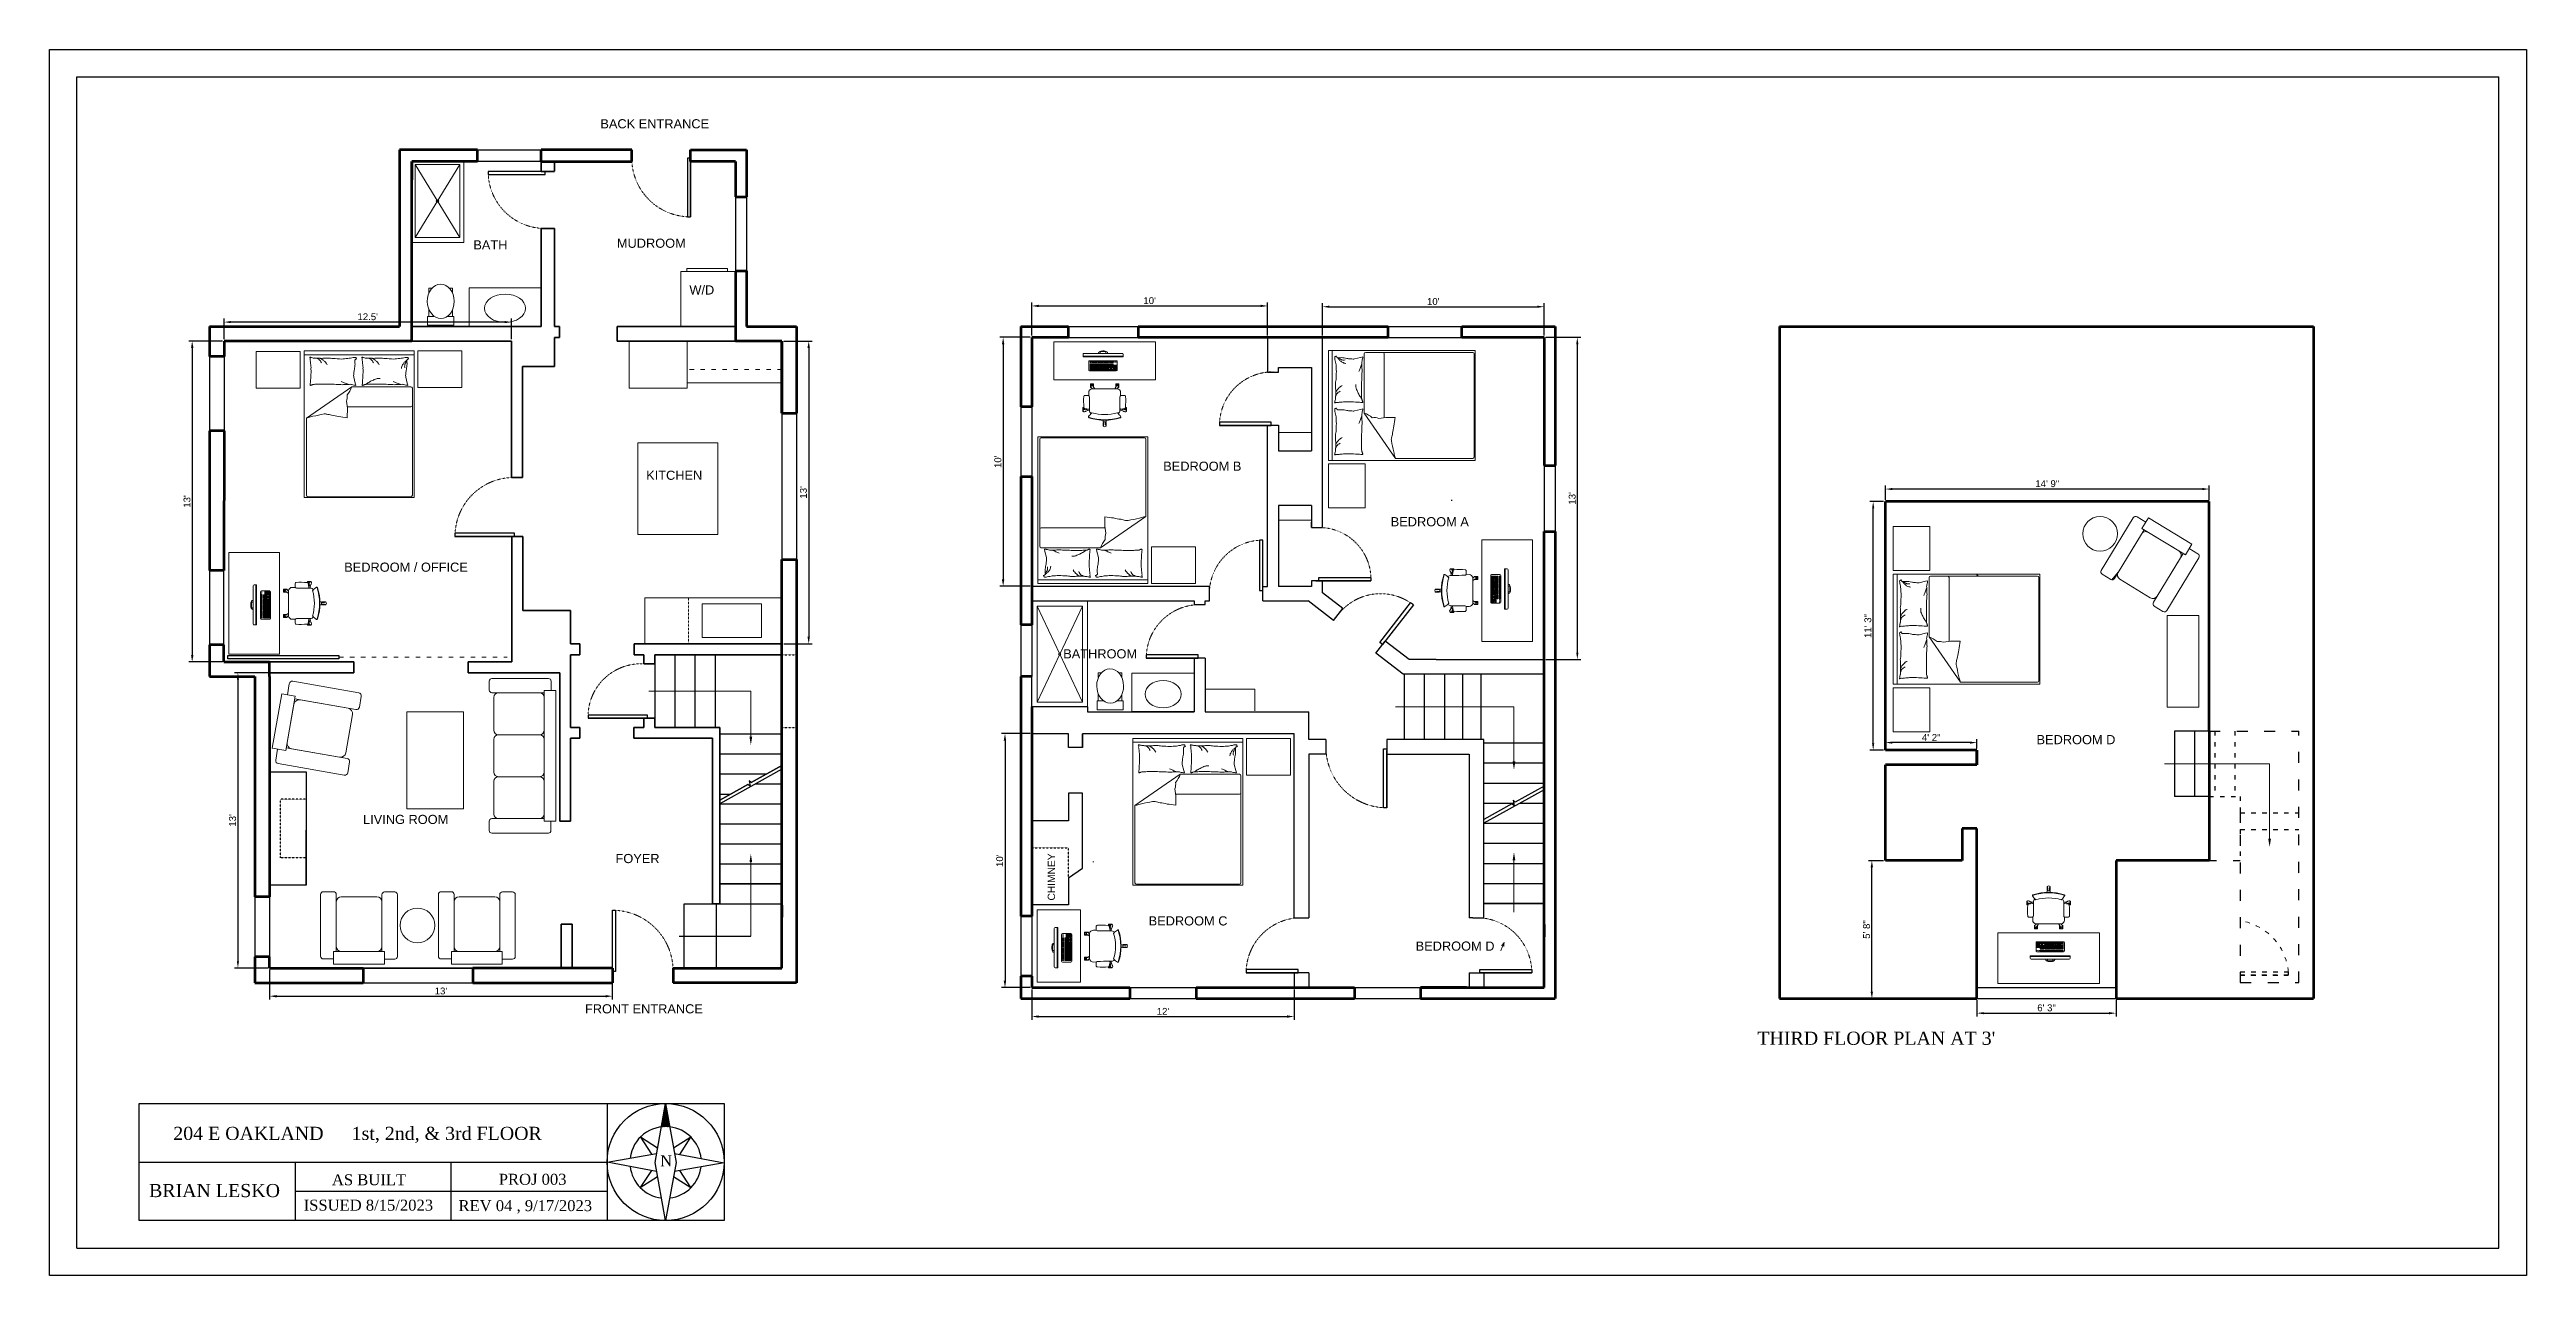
# Model space of a CAD drawing. Header units: millimetres. Extents: x 148 to 2418, y -847 to 707.
# Drawn here: x 152 to 1505, y -847 to -178 of the extents above; entities that cross this region are included whole.
import ezdxf

# ---------------------------------------------------------------- set-up
doc = ezdxf.new("R2010")
doc.units = ezdxf.units.MM
doc.linetypes.add('ACAD_ISO03W100', pattern=[30, 12, -18])
for name, color, linetype in [('A-DECK-LITE', 250, 'Continuous'), ('A-DETL-FINE', 250, 'Continuous'), ('A-DETL-LITE', 250, 'Continuous'), ('A-DIMS-CRIT', 250, 'Continuous'), ('A-ROOM-NAME', 250, 'Continuous'), ('A-WALL-EXTR-HEVY', 250, 'Continuous'), ('A-WALL-INTR-MEDM', 250, 'Continuous'), ('Title Blocks', 250, 'Continuous')]:
    doc.layers.add(name, color=color, linetype=linetype)
doc.styles.add('DIM_FONT', font='SIMPLEX.shx', dxfattribs={"width": 0.8})
doc.styles.add('MtXpl_Arial_Unicode_', font='Arial Unicode.ttf')
doc.styles.get("Standard").update_dxf_attribs({"font": 'Arial.ttf'})
doc.dimstyles.new('ISO-25', dxfattribs={"dimtxt": 2.5, "dimasz": 2.5, "dimexe": 1.25, "dimexo": 0.625, "dimtad": 1, "dimtxsty": 'Standard', "dimcen": 2.5, "dimadec": 0, "dimazin": 0, "dimtfac": 1, "dimtmove": 0, "dimatfit": 3, "dimfxl": 1, "dimarcsym": 0})

msp = doc.modelspace()

# ---------------------------------------------------------------- texts
at = {"layer": 'A-DETL-FINE', "lineweight": 9, "style": 'DIM_FONT', "oblique": -180, "text_generation_flag": 4, "width": 0.8, "flags": 9}
for tag, p, s, rotation in [('YSIZE', (850.329, -342.208), '2000', 270), ('XSIZE', (850.329, -342.208), '1500', 270), ('YSIZE', (1158.857, -464.446), '2000', 270), ('XSIZE', (1158.857, -464.446), '1500', 270), ('XSIZE', (803.593, -554.131), '1500', 180), ('YSIZE', (803.593, -554.131), '2000', 180)]:
    msp.add_attdef(tag, p, s, height=0.02, rotation=rotation, dxfattribs=at)
for tag, s in [('YSIZE', '2000'), ('XSIZE', '1500')]:
    msp.add_attdef(tag, (691.688, -469.51), s, height=0.02, dxfattribs=at)
at = {"layer": 'A-ROOM-NAME'}
for s, p in [('BACK ENTRANCE', (452.676, -220.879)), ('BATH', (383.284, -287.036)), ('MUDROOM', (461.697, -286.108)), ('W/D', (501.302, -311.643)), ('BEDROOM B', (760.125, -407.922)), ('KITCHEN', (477.686, -412.847)), ('BEDROOM A', (884.376, -438.244)), ('BEDROOM / OFFICE', (312.763, -463.066)), ('BATHROOM', (705.493, -510.405)), ('BEDROOM D ', (1237.131, -557.275)), ('LIVING ROOM', (323.046, -600.864)), ('FOYER', (460.944, -622.222)), ('BEDROOM C', (752.147, -656.278)), ('BEDROOM D ', (897.988, -670.047)), ('FRONT ENTRANCE', (444.267, -704.319))]:
    msp.add_text(s, height=5, dxfattribs=at).set_placement(p)
msp.add_text('CHIMNEY', height=4, rotation=90, dxfattribs=at).set_placement((701.027, -642.681))
at = {"layer": 'A-ROOM-NAME', "style": 'MtXpl_Arial_Unicode_'}
msp.add_text('↗', height=5, dxfattribs=at).set_placement((943.929, -670.047))
at = {"layer": 'Title Blocks', "attachment_point": 1}
for s, width, insert, char_height in [("{\\fTimes New Roman|b0|i0|c0|p0;THIRD FLOOR PLAN AT 3'}", 129.36303, (1084.633, -714.275), 7.19458), ('{\\fTimes New Roman|b0|i0|c0|p0;204 E OAKLAND}', 107.12008, (219.394, -766.26), 7.19458), ('{\\fTimes New Roman|b0|i0|c0|p0;1st, 2nd, & 3rd FLOOR}', 107.12008, (316.83, -766.26), 7.19458), ('{\\fTimes New Roman|b0|i0|c0|p0;N}', 40.10823, (485.313, -781.858), 5.99549), ('{\\fTimes New Roman|b0|i0|c0|p0;BRIAN LESKO}', 107.12008, (206.153, -797.481), 7.19458), ('{\\fTimes New Roman|b0|i0|c0|p0;AS BUILT}', 107.12008, (306.048, -792.189), 5.99549), ('{\\fTimes New Roman|b0|i0|c0|p0;PROJ 003}', 40.10823, (397.192, -791.927), 5.99549), ('{\\fTimes New Roman|b0|i0|c0|p0;ISSUED 8/15/2023}', 107.12008, (290.596, -806.064), 5.99549), ('{\\fTimes New Roman|b0|i0|c0|p0;REV 04 , 9/17/2023}', 107.12008, (375.192, -806.324), 5.99549)]:
    msp.add_mtext_dynamic_manual_height_columns(s, width=width, gutter_width=7.494, heights=[0], dxfattribs=dict(at, insert=insert, char_height=char_height))

# ---------------------------------------------------------------- blocks, each defined once
blk = doc.blocks.new('*D19')
at = {"layer": 'A-DIMS-CRIT', "color": 0, "lineweight": -2, "transparency": 16777216}
for p, q in [((246.2, -337.1), (227.9, -337.1)), ((229.7, -340.8), (229.7, -508.6)), ((246.2, -512.3), (227.9, -512.3))]:
    blk.add_line(p, q, dxfattribs=at)
at = {"layer": 'A-DIMS-CRIT', "color": 0, "transparency": 16777216}
for points in [[(229.1, -340.8), (230.4, -340.8), (229.7, -337.1)], [(229.1, -508.6), (230.4, -508.6), (229.7, -512.3)]]:
    blk.add_solid(points, dxfattribs=at)
at = {"layer": 'Defpoints', "color": 0, "transparency": 16777216}
for p in [(247.1, -337.1), (229.7, -512.3), (247.1, -512.3)]:
    blk.add_point(p, dxfattribs=at)
at = {"layer": 'A-DIMS-CRIT', "color": 0, "transparency": 16777216, "insert": (226.9, -424.7), "char_height": 3.75, "attachment_point": 5, "rotation": 89.9979}
blk.add_mtext("13'", dxfattribs=at)
blk = doc.blocks.new('*D20')
at = {"layer": 'A-DIMS-CRIT', "color": 0, "lineweight": -2, "transparency": 16777216}
for p, q in [((247.1, -336.1), (247.1, -324.8)), ((400.4, -326.7), (250.8, -326.7)), ((404.2, -336.1), (404.2, -324.8))]:
    blk.add_line(p, q, dxfattribs=at)
at = {"layer": 'A-DIMS-CRIT', "color": 0, "transparency": 16777216}
for points in [[(250.8, -326.1), (250.8, -327.3), (247.1, -326.7)], [(400.4, -326.1), (400.4, -327.3), (404.2, -326.7)]]:
    blk.add_solid(points, dxfattribs=at)
at = {"layer": 'Defpoints', "color": 0, "transparency": 16777216}
for p in [(247.1, -326.7), (247.1, -337.1), (404.2, -337.1)]:
    blk.add_point(p, dxfattribs=at)
at = {"layer": 'A-DIMS-CRIT', "color": 0, "transparency": 16777216, "insert": (325.6, -323.8), "char_height": 3.75, "attachment_point": 5}
blk.add_mtext("12.5'", dxfattribs=at)
blk = doc.blocks.new('*D21')
at = {"layer": 'A-DIMS-CRIT', "color": 0, "lineweight": -2, "transparency": 16777216}
for p, q in [((271.1, -518.3), (252.8, -518.3)), ((254.7, -522.1), (254.7, -675.8)), ((271.1, -679.6), (252.8, -679.6))]:
    blk.add_line(p, q, dxfattribs=at)
at = {"layer": 'A-DIMS-CRIT', "color": 0, "transparency": 16777216}
for points in [[(254.1, -522.1), (255.3, -522.1), (254.7, -518.3)], [(254.1, -675.8), (255.3, -675.8), (254.7, -679.6)]]:
    blk.add_solid(points, dxfattribs=at)
at = {"layer": 'Defpoints', "color": 0, "transparency": 16777216}
for p in [(272, -518.3), (254.7, -679.6), (272, -679.6)]:
    blk.add_point(p, dxfattribs=at)
at = {"layer": 'A-DIMS-CRIT', "color": 0, "transparency": 16777216, "insert": (251.8, -598.9), "char_height": 3.75, "attachment_point": 5, "rotation": 90}
blk.add_mtext("13'", dxfattribs=at)
blk = doc.blocks.new('*D22')
at = {"layer": 'A-DIMS-CRIT', "color": 0, "lineweight": -2, "transparency": 16777216}
for p, q in [((272, -680.5), (272, -696.8)), ((459.2, -680.5), (459.2, -696.8)), ((275.8, -694.9), (455.5, -694.9))]:
    blk.add_line(p, q, dxfattribs=at)
at = {"layer": 'A-DIMS-CRIT', "color": 0, "transparency": 16777216}
for points in [[(275.8, -694.3), (275.8, -695.6), (272, -694.9)], [(455.5, -694.3), (455.5, -695.6), (459.2, -694.9)]]:
    blk.add_solid(points, dxfattribs=at)
at = {"layer": 'Defpoints', "color": 0, "transparency": 16777216}
for p in [(272, -679.6), (459.2, -679.6), (459.2, -694.9)]:
    blk.add_point(p, dxfattribs=at)
at = {"layer": 'A-DIMS-CRIT', "color": 0, "transparency": 16777216, "insert": (365.6, -692.1), "char_height": 3.75, "attachment_point": 5}
blk.add_mtext("13'", dxfattribs=at)
blk = doc.blocks.new('*D23')
at = {"layer": 'A-DIMS-CRIT', "color": 0, "lineweight": -2, "transparency": 16777216}
for p, q in [((688.4, -691.2), (688.4, -707.9)), ((831.6, -691.2), (831.6, -707.9)), ((692.1, -706), (827.8, -706))]:
    blk.add_line(p, q, dxfattribs=at)
at = {"layer": 'A-DIMS-CRIT', "color": 0, "transparency": 16777216}
for points in [[(692.1, -705.4), (692.1, -706.7), (688.4, -706)], [(827.8, -705.4), (827.8, -706.7), (831.6, -706)]]:
    blk.add_solid(points, dxfattribs=at)
at = {"layer": 'Defpoints', "color": 0, "transparency": 16777216}
for p in [(688.4, -690.2), (831.6, -690.2), (831.6, -706)]:
    blk.add_point(p, dxfattribs=at)
at = {"layer": 'A-DIMS-CRIT', "color": 0, "transparency": 16777216, "insert": (760, -703.2), "char_height": 3.75, "attachment_point": 5}
blk.add_mtext("12'", dxfattribs=at)
blk = doc.blocks.new('*D24')
at = {"layer": 'A-DIMS-CRIT', "color": 0, "lineweight": -2, "transparency": 16777216}
for p, q in [((687.4, -551.5), (671.8, -551.5)), ((673.7, -555.3), (673.7, -686.5)), ((687.4, -690.2), (671.8, -690.2))]:
    blk.add_line(p, q, dxfattribs=at)
at = {"layer": 'A-DIMS-CRIT', "color": 0, "transparency": 16777216}
for points in [[(673, -555.3), (674.3, -555.3), (673.7, -551.5)], [(673, -686.5), (674.3, -686.5), (673.7, -690.2)]]:
    blk.add_solid(points, dxfattribs=at)
at = {"layer": 'Defpoints', "color": 0, "transparency": 16777216}
for p in [(688.4, -551.5), (673.7, -690.2), (688.4, -690.2)]:
    blk.add_point(p, dxfattribs=at)
at = {"layer": 'A-DIMS-CRIT', "color": 0, "transparency": 16777216, "insert": (670.8, -620.9), "char_height": 3.75, "attachment_point": 5, "rotation": 90}
blk.add_mtext("10'", dxfattribs=at)
blk = doc.blocks.new('*D25')
at = {"layer": 'A-DIMS-CRIT', "color": 0, "lineweight": -2, "transparency": 16777216}
for p, q in [((687.4, -335), (670.8, -335)), ((672.7, -338.8), (672.7, -467.3)), ((687.4, -471), (670.8, -471))]:
    blk.add_line(p, q, dxfattribs=at)
at = {"layer": 'A-DIMS-CRIT', "color": 0, "transparency": 16777216}
for points in [[(672, -338.8), (673.3, -338.8), (672.7, -335)], [(672, -467.3), (673.3, -467.3), (672.7, -471)]]:
    blk.add_solid(points, dxfattribs=at)
at = {"layer": 'Defpoints', "color": 0, "transparency": 16777216}
for p in [(688.3, -335), (672.7, -471), (688.3, -471)]:
    blk.add_point(p, dxfattribs=at)
at = {"layer": 'A-DIMS-CRIT', "color": 0, "transparency": 16777216, "insert": (669.8, -403), "char_height": 3.75, "attachment_point": 5, "rotation": 90}
blk.add_mtext("10'", dxfattribs=at)
blk = doc.blocks.new('*D26')
at = {"layer": 'A-DIMS-CRIT', "color": 0, "lineweight": -2, "transparency": 16777216}
for p, q in [((688.3, -334.1), (688.3, -316)), ((692.1, -317.9), (813.3, -317.9)), ((817.1, -334.1), (817.1, -316))]:
    blk.add_line(p, q, dxfattribs=at)
at = {"layer": 'A-DIMS-CRIT', "color": 0, "transparency": 16777216}
for points in [[(692.1, -317.2), (692.1, -318.5), (688.3, -317.9)], [(813.3, -317.2), (813.3, -318.5), (817.1, -317.9)]]:
    blk.add_solid(points, dxfattribs=at)
at = {"layer": 'Defpoints', "color": 0, "transparency": 16777216}
for p in [(817.1, -317.9), (688.3, -335), (817.1, -335)]:
    blk.add_point(p, dxfattribs=at)
at = {"layer": 'A-DIMS-CRIT', "color": 0, "transparency": 16777216, "insert": (752.7, -315), "char_height": 3.75, "attachment_point": 5, "rotation": 359.9999}
blk.add_mtext("10'", dxfattribs=at)
blk = doc.blocks.new('*D27')
at = {"layer": 'A-DIMS-CRIT', "color": 0, "lineweight": -2, "transparency": 16777216}
for p, q in [((847.1, -334.1), (847.1, -316.4)), ((850.8, -318.3), (964.4, -318.3)), ((968.2, -334.1), (968.2, -316.4))]:
    blk.add_line(p, q, dxfattribs=at)
at = {"layer": 'A-DIMS-CRIT', "color": 0, "transparency": 16777216}
for points in [[(850.8, -317.7), (850.8, -318.9), (847.1, -318.3)], [(964.4, -317.7), (964.4, -318.9), (968.2, -318.3)]]:
    blk.add_solid(points, dxfattribs=at)
at = {"layer": 'Defpoints', "color": 0, "transparency": 16777216}
for p in [(968.2, -318.3), (847.1, -335), (968.2, -335)]:
    blk.add_point(p, dxfattribs=at)
at = {"layer": 'A-DIMS-CRIT', "color": 0, "transparency": 16777216, "insert": (907.6, -315.5), "char_height": 3.75, "attachment_point": 5}
blk.add_mtext("10'", dxfattribs=at)
blk = doc.blocks.new('*D28')
at = {"layer": 'A-DIMS-CRIT', "color": 0, "lineweight": -2, "transparency": 16777216}
for p, q in [((969.1, -335), (988.2, -335)), ((986.3, -338.8), (986.3, -507.3)), ((969.1, -511), (988.2, -511))]:
    blk.add_line(p, q, dxfattribs=at)
at = {"layer": 'A-DIMS-CRIT', "color": 0, "transparency": 16777216}
for points in [[(985.7, -338.8), (986.9, -338.8), (986.3, -335)], [(985.7, -507.3), (986.9, -507.3), (986.3, -511)]]:
    blk.add_solid(points, dxfattribs=at)
at = {"layer": 'Defpoints', "color": 0, "transparency": 16777216}
for p in [(968.2, -335), (968.2, -511), (986.3, -511)]:
    blk.add_point(p, dxfattribs=at)
at = {"layer": 'A-DIMS-CRIT', "color": 0, "transparency": 16777216, "insert": (983.5, -423), "char_height": 3.75, "attachment_point": 5, "rotation": 90}
blk.add_mtext("13'", dxfattribs=at)
blk = doc.blocks.new('*D29')
at = {"layer": 'A-DIMS-CRIT', "color": 0, "lineweight": -2, "transparency": 16777216}
for p, q in [((552.8, -337.1), (568.3, -337.1)), ((566.5, -340.8), (566.5, -498.6)), ((552.8, -502.4), (568.3, -502.4))]:
    blk.add_line(p, q, dxfattribs=at)
at = {"layer": 'A-DIMS-CRIT', "color": 0, "transparency": 16777216}
for points in [[(565.8, -340.8), (567.1, -340.8), (566.5, -337.1)], [(565.8, -498.6), (567.1, -498.6), (566.5, -502.4)]]:
    blk.add_solid(points, dxfattribs=at)
at = {"layer": 'Defpoints', "color": 0, "transparency": 16777216}
for p in [(551.8, -337.1), (551.8, -502.4), (566.5, -502.4)]:
    blk.add_point(p, dxfattribs=at)
at = {"layer": 'A-DIMS-CRIT', "color": 0, "transparency": 16777216, "insert": (563.6, -419.7), "char_height": 3.75, "attachment_point": 5, "rotation": 90}
blk.add_mtext("13'", dxfattribs=at)
blk = doc.blocks.new('*D30')
at = {"layer": 'A-DIMS-CRIT', "color": 0, "lineweight": -2, "transparency": 16777216}
for p, q in [((1153.6, -424.7), (1146, -424.7)), ((1147.9, -556.8), (1147.9, -428.5)), ((1153.6, -560.6), (1146, -560.6))]:
    blk.add_line(p, q, dxfattribs=at)
at = {"layer": 'A-DIMS-CRIT', "color": 0, "transparency": 16777216}
for points in [[(1147.3, -428.5), (1148.5, -428.5), (1147.9, -424.7)], [(1147.3, -556.8), (1148.5, -556.8), (1147.9, -560.6)]]:
    blk.add_solid(points, dxfattribs=at)
at = {"layer": 'Defpoints', "color": 0, "transparency": 16777216}
for p in [(1147.9, -424.7), (1154.6, -424.7), (1154.6, -560.6)]:
    blk.add_point(p, dxfattribs=at)
at = {"layer": 'A-DIMS-CRIT', "color": 0, "transparency": 16777216, "insert": (1145, -492.7), "char_height": 3.75, "attachment_point": 5, "rotation": 90}
blk.add_mtext('11\' 3"', dxfattribs=at)
blk = doc.blocks.new('*D31')
at = {"layer": 'A-DIMS-CRIT', "color": 0, "lineweight": -2, "transparency": 16777216}
for p, q in [((1154.6, -423.8), (1154.6, -416)), ((1327.7, -417.9), (1158.3, -417.9)), ((1331.5, -423.8), (1331.5, -416))]:
    blk.add_line(p, q, dxfattribs=at)
at = {"layer": 'A-DIMS-CRIT', "color": 0, "transparency": 16777216}
for points in [[(1158.3, -417.3), (1158.3, -418.5), (1154.6, -417.9)], [(1327.7, -417.3), (1327.7, -418.5), (1331.5, -417.9)]]:
    blk.add_solid(points, dxfattribs=at)
at = {"layer": 'Defpoints', "color": 0, "transparency": 16777216}
for p in [(1154.6, -417.9), (1154.6, -424.7), (1331.5, -424.7)]:
    blk.add_point(p, dxfattribs=at)
at = {"layer": 'A-DIMS-CRIT', "color": 0, "transparency": 16777216, "insert": (1243, -415), "char_height": 3.75, "attachment_point": 5}
blk.add_mtext('14\' 9"', dxfattribs=at)
blk = doc.blocks.new('*D36')
at = {"layer": 'A-WALL-EXTR-HEVY', "color": 0, "lineweight": -2, "transparency": 16777216}
for p, q in [((1204.6, -697.1), (1204.6, -706.1)), ((1280.6, -697.1), (1280.6, -706.1)), ((1208.3, -704.2), (1276.8, -704.2))]:
    blk.add_line(p, q, dxfattribs=at)
at = {"layer": 'A-WALL-EXTR-HEVY', "color": 0, "transparency": 16777216}
for points in [[(1208.3, -703.6), (1208.3, -704.8), (1204.6, -704.2)], [(1276.8, -703.6), (1276.8, -704.8), (1280.6, -704.2)]]:
    blk.add_solid(points, dxfattribs=at)
at = {"layer": 'Defpoints', "color": 0, "transparency": 16777216}
for p in [(1204.6, -696.2), (1280.6, -696.2), (1280.6, -704.2)]:
    blk.add_point(p, dxfattribs=at)
at = {"layer": 'A-WALL-EXTR-HEVY', "color": 0, "transparency": 16777216, "insert": (1242.6, -701.3), "char_height": 3.75, "attachment_point": 5}
blk.add_mtext('6\' 3"', dxfattribs=at)
blk = doc.blocks.new('*D38')
at = {"layer": 'A-WALL-EXTR-HEVY', "color": 0, "lineweight": -2, "transparency": 16777216}
for p, q in [((1153.6, -620.9), (1145.3, -620.9)), ((1147.2, -692.5), (1147.2, -624.6)), ((1203.6, -696.2), (1145.3, -696.2))]:
    blk.add_line(p, q, dxfattribs=at)
at = {"layer": 'A-WALL-EXTR-HEVY', "color": 0, "transparency": 16777216}
for points in [[(1146.5, -624.6), (1147.8, -624.6), (1147.2, -620.9)], [(1146.5, -692.5), (1147.8, -692.5), (1147.2, -696.2)]]:
    blk.add_solid(points, dxfattribs=at)
at = {"layer": 'Defpoints', "color": 0, "transparency": 16777216}
for p in [(1147.2, -620.9), (1154.6, -620.9), (1204.6, -696.2)]:
    blk.add_point(p, dxfattribs=at)
at = {"layer": 'A-WALL-EXTR-HEVY', "color": 0, "transparency": 16777216, "insert": (1144.3, -658.5), "char_height": 3.75, "attachment_point": 5, "rotation": 90}
blk.add_mtext('5\' 8"', dxfattribs=at)
blk = doc.blocks.new('*D39')
at = {"layer": 'A-WALL-EXTR-HEVY', "color": 0, "lineweight": -2, "transparency": 16777216}
for p, q in [((1154.6, -559.7), (1154.6, -554.5)), ((1204.6, -559.7), (1204.6, -554.5)), ((1200.8, -556.4), (1158.3, -556.4))]:
    blk.add_line(p, q, dxfattribs=at)
at = {"layer": 'A-WALL-EXTR-HEVY', "color": 0, "transparency": 16777216}
for points in [[(1158.3, -555.8), (1158.3, -557), (1154.6, -556.4)], [(1200.8, -555.8), (1200.8, -557), (1204.6, -556.4)]]:
    blk.add_solid(points, dxfattribs=at)
at = {"layer": 'Defpoints', "color": 0, "transparency": 16777216}
for p in [(1154.6, -556.4), (1154.6, -560.6), (1204.6, -560.6)]:
    blk.add_point(p, dxfattribs=at)
at = {"layer": 'A-WALL-EXTR-HEVY', "color": 0, "transparency": 16777216, "insert": (1179.6, -553.6), "char_height": 3.75, "attachment_point": 5}
blk.add_mtext('4\' 2"', dxfattribs=at)

# ---------------------------------------------------------------- dimensions: what is measured, and where the dimension line sits
at = {"layer": 'A-DIMS-CRIT'}
for base, p1, p2, text, picture, middle in [((247.096, -326.686), (404.185, -337.073), (247.096, -337.073), "12.5'", '*D20', (325.641, -323.833)), ((968.161, -318.319), (847.093, -335.046), (968.161, -335.046), "10'", '*D27', (907.627, -315.467)), ((1154.584, -417.878), (1331.472, -424.743), (1154.584, -424.743), '14\' 9"', '*D31', (1243.028, -415.026)), ((831.578, -706.027), (688.36, -690.24), (831.578, -690.24), "12'", '*D23', (759.969, -703.207))]:
    dim = msp.add_linear_dim(base=base, p1=p1, p2=p2, text=text, dimstyle='ISO-25', override={"dimscale": 1.5}, dxfattribs=at)
    dim.commit()
    dim.dimension.update_dxf_attribs({"geometry": picture, "text_midpoint": middle})
for p1, p2, distance, text, picture, middle in [((688.338, -335.046), (817.093, -335.046), 17.177, "10'", '*D26', (752.716, -315.017)), ((247.096, -337.073), (247.09, -512.309), -17.357, "13'", '*D19', (226.883, -424.69)), ((272.022, -518.309), (272.022, -679.584), -17.345, "13'", '*D21', (251.824, -598.947)), ((688.36, -551.545), (688.36, -690.24), -14.687, "10'", '*D24', (670.821, -620.892)), ((272.022, -679.584), (459.245, -679.584), -15.364, "13'", '*D22', (365.633, -692.095))]:
    dim = msp.add_aligned_dim(p1=p1, p2=p2, distance=distance, text=text, dimstyle='ISO-25', override={"dimscale": 1.5}, dxfattribs=at)
    dim.commit()
    dim.dimension.update_dxf_attribs({"geometry": picture, "text_midpoint": middle})
dim = msp.add_linear_dim(base=(566.451, -502.391), p1=(551.823, -337.073), p2=(551.823, -502.391), angle=90, text="13'", dimstyle='ISO-25', override={"dimscale": 1.5}, dxfattribs=at)
dim.commit()
dim.dimension.update_dxf_attribs({"geometry": '*D29', "text_midpoint": (566.451, -419.732), "dimtype": 160})
for base, p1, p2, text, picture, middle in [((672.671, -471.046), (688.338, -335.046), (688.338, -471.046), "10'", '*D25', (669.819, -403.046)), ((986.306, -511.019), (968.161, -335.046), (968.161, -511.019), "13'", '*D28', (983.452, -423.033)), ((1147.895, -424.743), (1154.584, -560.594), (1154.584, -424.743), '11\' 3"', '*D30', (1145.041, -492.669))]:
    dim = msp.add_linear_dim(base=base, p1=p1, p2=p2, angle=90, text=text, dimstyle='ISO-25', override={"dimscale": 1.5}, dxfattribs=at)
    dim.commit()
    dim.dimension.update_dxf_attribs({"geometry": picture, "text_midpoint": middle})
at = {"layer": 'A-WALL-EXTR-HEVY'}
dim = msp.add_linear_dim(base=(1154.584, -556.396), p1=(1204.571, -560.588), p2=(1154.584, -560.588), text='4\' 2"', dimstyle='ISO-25', override={"dimscale": 1.5}, dxfattribs=at)
dim.commit()
dim.dimension.update_dxf_attribs({"geometry": '*D39', "text_midpoint": (1179.577, -556.396), "dimtype": 160})
dim = msp.add_linear_dim(base=(1147.161, -620.887), p1=(1204.571, -696.212), p2=(1154.584, -620.887), angle=90, text='5\' 8"', dimstyle='ISO-25', override={"dimscale": 1.5}, dxfattribs=at)
dim.commit()
dim.dimension.update_dxf_attribs({"geometry": '*D38', "text_midpoint": (1144.309, -658.55)})
dim = msp.add_linear_dim(base=(1280.571, -704.201), p1=(1204.571, -696.212), p2=(1280.571, -696.212), text='6\' 3"', dimstyle='ISO-25', override={"dimscale": 1.5}, dxfattribs=at)
dim.commit()
dim.dimension.update_dxf_attribs({"geometry": '*D36', "text_midpoint": (1242.571, -701.348)})

# ---------------------------------------------------------------- hatches: boundary and pattern name
at = {"layer": 'Title Blocks'}
h = msp.add_hatch(dxfattribs=at)
h.set_pattern_fill('ANSI31', color=256, scale=0.1)
h.set_pattern_definition([(45, (3.85317, -884.9334), (-0.2245064, 0.2245064), [])])
h.paths.add_polyline_path([(488.319, -753.569), (486.023, -766.316, -0.05898469), (490.615, -766.311)])

# ---------------------------------------------------------------- linework, layer by layer
for p, q in [((917.451, -423.933), (917.848, -423.929)), ((721.867, -621.253), (721.872, -621.65))]:
    msp.add_line(p, q)
at = {"layer": 'A-DECK-LITE', "lineweight": 5}
for p, q in [((469.823, -232.587), (462.593, -232.587)), ((501.823, -232.587), (508.094, -232.587)), ((284.039, -687.584), (323.022, -687.584)), ((383.022, -687.584), (459.245, -687.584)), ((383.022, -687.584), (459.245, -687.584)), ((492.394, -687.584), (529.923, -687.584)), ((492.394, -687.584), (529.923, -687.584)), ((529.923, -687.584), (526.423, -687.584))]:
    msp.add_line(p, q, dxfattribs=at)
at = {"layer": 'A-DECK-LITE', "lineweight": 9}
for p, q in [((479.222, -528.226), (534.859, -528.226)), ((887.055, -536.882), (951.697, -536.882))]:
    msp.add_line(p, q, dxfattribs=at)
at = {"layer": 'A-DECK-LITE', "lineweight": 25}
msp.add_line((1323.472, -550.114), (1323.472, -585.838), dxfattribs=at)
at = {"layer": 'A-DECK-LITE', "linetype": 'ACAD_ISO03W100', "lineweight": 25, "ltscale": 0.2}
for p, q in [((1334.472, -550.114), (1334.472, -585.838)), ((1345.472, -550.114), (1345.472, -585.838))]:
    msp.add_line(p, q, dxfattribs=at)
at = {"layer": 'A-DECK-LITE'}
msp.add_line((383.302, -679.584), (322.742, -679.584), dxfattribs=at)
at = {"layer": 'A-DETL-FINE', "lineweight": 9}
for p, q in [((378.127, -238.968), (349.743, -238.968)), ((349.743, -238.968), (349.743, -283.287)), ((351.536, -280.511), (351.536, -240.598)), ((351.536, -240.598), (375.849, -240.598)), ((351.536, -240.598), (375.849, -280.511)), ((375.849, -240.598), (351.536, -280.511)), ((375.849, -240.598), (375.849, -280.511)), ((378.127, -283.287), (378.127, -238.968)), ((349.743, -283.287), (378.127, -283.287)), ((375.849, -280.511), (351.536, -280.511)), ((499.851, -299.073), (499.851, -297.377)), ((499.851, -297.377), (522.195, -297.377)), ((522.195, -297.377), (522.195, -299.073)), ((381.027, -329.073), (381.027, -307.961)), ((381.027, -307.961), (420.377, -307.961)), ((420.377, -307.961), (420.377, -329.073)), ((526.573, -299.073), (496.573, -299.073)), ((496.573, -299.073), (496.573, -329.073)), ((522.195, -299.073), (499.851, -299.073)), ((526.573, -329.073), (526.573, -298.733)), ((359.047, -323.591), (361.954, -323.591)), ((369.116, -323.591), (371.962, -323.591)), ((420.377, -329.073), (381.027, -329.073)), ((468.323, -337.073), (468.323, -362.881)), ((500.077, -362.881), (500.077, -337.073)), ((682.362, -329.073), (974.134, -329.073)), ((700.372, -358.196), (700.372, -337.434)), ((700.372, -337.434), (755.896, -337.434)), ((755.896, -337.434), (755.896, -358.196)), ((351.028, -342.477), (290.95, -342.477)), ((290.95, -342.477), (290.95, -422.581)), ((351.028, -344.575), (290.95, -344.575)), ((351.028, -422.581), (351.028, -342.477)), ((716.316, -345.344), (716.316, -344.304)), ((716.316, -344.304), (716.316, -345.344)), ((716.316, -345.344), (738.21, -345.344)), ((738.21, -345.344), (716.316, -345.344)), ((716.316, -345.344), (716.316, -345.713)), ((716.316, -345.713), (738.21, -345.713)), ((716.837, -343.783), (737.69, -343.783)), ((737.69, -343.783), (716.837, -343.783)), ((719.405, -348.304), (719.405, -352.815)), ((734.5, -347.783), (719.925, -347.783)), ((720.216, -348.785), (720.216, -348.236)), ((720.216, -348.236), (720.827, -348.236)), ((720.827, -348.785), (720.216, -348.785)), ((720.216, -350.056), (720.216, -349.507)), ((720.216, -349.507), (720.827, -349.507)), ((720.827, -350.056), (720.216, -350.056)), ((720.216, -350.81), (720.216, -350.261)), ((720.216, -350.261), (720.827, -350.261)), ((720.827, -350.81), (720.216, -350.81)), ((720.216, -351.535), (720.216, -350.986)), ((720.216, -350.986), (720.827, -350.986)), ((720.827, -351.535), (720.216, -351.535)), ((720.216, -352.275), (720.216, -351.726)), ((720.216, -351.726), (721.529, -351.726)), ((720.827, -348.785), (720.827, -348.236)), ((720.827, -350.056), (720.827, -349.507)), ((720.827, -350.81), (720.827, -350.261)), ((720.827, -351.535), (720.827, -350.986)), ((720.917, -350.056), (720.917, -349.507)), ((720.917, -350.056), (720.917, -349.507)), ((720.917, -349.507), (721.529, -349.507)), ((721.529, -350.056), (720.917, -350.056)), ((720.917, -350.81), (720.917, -350.261)), ((720.917, -350.81), (720.917, -350.261)), ((720.917, -350.261), (721.529, -350.261)), ((721.529, -350.81), (720.917, -350.81)), ((720.917, -351.535), (720.917, -350.986)), ((720.917, -351.535), (720.917, -350.986)), ((720.917, -350.986), (721.529, -350.986)), ((721.529, -351.535), (720.917, -351.535)), ((720.917, -351.726), (721.529, -351.726)), ((721.217, -348.785), (721.217, -348.236)), ((721.217, -348.785), (721.217, -348.236)), ((721.217, -348.236), (721.829, -348.236)), ((721.829, -348.785), (721.217, -348.785)), ((721.529, -350.056), (721.529, -349.507)), ((721.529, -350.81), (721.529, -350.261)), ((721.529, -351.535), (721.529, -350.986)), ((721.529, -352.275), (721.529, -351.726)), ((721.618, -350.056), (721.618, -349.507)), ((721.618, -350.056), (721.618, -349.507)), ((721.618, -349.507), (722.23, -349.507)), ((722.23, -350.056), (721.618, -350.056)), ((721.618, -350.81), (721.618, -350.261)), ((721.618, -350.81), (721.618, -350.261)), ((721.618, -350.261), (722.23, -350.261)), ((722.23, -350.81), (721.618, -350.81)), ((721.618, -351.535), (721.618, -350.986)), ((721.618, -351.535), (721.618, -350.986)), ((721.618, -350.986), (722.23, -350.986)), ((722.23, -351.535), (721.618, -351.535)), ((721.618, -352.275), (721.618, -351.726)), ((721.618, -352.275), (721.618, -351.726)), ((721.618, -351.726), (722.23, -351.726)), ((721.829, -348.785), (721.829, -348.236)), ((721.918, -348.785), (721.918, -348.236)), ((721.918, -348.785), (721.918, -348.236)), ((721.918, -348.236), (722.53, -348.236)), ((722.53, -348.785), (721.918, -348.785)), ((722.23, -350.056), (722.23, -349.507)), ((722.23, -350.81), (722.23, -350.261)), ((722.23, -351.535), (722.23, -350.986)), ((722.23, -352.275), (722.23, -351.726)), ((722.319, -350.056), (722.319, -349.507)), ((722.319, -350.056), (722.319, -349.507)), ((722.319, -349.507), (722.931, -349.507)), ((722.931, -350.056), (722.319, -350.056)), ((722.319, -350.81), (722.319, -350.261)), ((722.319, -350.81), (722.319, -350.261)), ((722.319, -350.261), (722.931, -350.261)), ((722.931, -350.81), (722.319, -350.81)), ((722.319, -351.535), (722.319, -350.986)), ((722.319, -351.535), (722.319, -350.986)), ((722.319, -350.986), (722.931, -350.986)), ((722.931, -351.535), (722.319, -351.535)), ((722.319, -352.275), (722.319, -351.726)), ((722.319, -352.275), (722.319, -351.726)), ((722.319, -351.726), (722.931, -351.726)), ((722.53, -348.785), (722.53, -348.236)), ((722.62, -348.785), (722.62, -348.236)), ((722.62, -348.785), (722.62, -348.236)), ((722.62, -348.236), (723.231, -348.236)), ((723.231, -348.785), (722.62, -348.785)), ((722.931, -350.056), (722.931, -349.507)), ((722.931, -350.81), (722.931, -350.261)), ((722.931, -351.535), (722.931, -350.986)), ((722.931, -352.275), (722.931, -351.726)), ((723.021, -350.056), (723.021, -349.507)), ((723.021, -350.056), (723.021, -349.507)), ((723.021, -349.507), (723.633, -349.507)), ((723.633, -350.056), (723.021, -350.056)), ((723.021, -350.81), (723.021, -350.261)), ((723.021, -350.81), (723.021, -350.261)), ((723.021, -350.261), (723.633, -350.261)), ((723.633, -350.81), (723.021, -350.81)), ((723.021, -351.535), (723.021, -350.986)), ((723.021, -351.535), (723.021, -350.986)), ((723.021, -350.986), (723.633, -350.986)), ((723.633, -351.535), (723.021, -351.535)), ((723.021, -352.275), (723.021, -351.726)), ((723.021, -352.275), (723.021, -351.726)), ((723.021, -351.726), (723.633, -351.726)), ((723.231, -348.785), (723.231, -348.236)), ((723.321, -348.785), (723.321, -348.236)), ((723.321, -348.785), (723.321, -348.236)), ((723.321, -348.236), (723.933, -348.236)), ((723.933, -348.785), (723.321, -348.785)), ((723.633, -350.056), (723.633, -349.507)), ((723.633, -350.81), (723.633, -350.261)), ((723.633, -351.535), (723.633, -350.986)), ((723.633, -352.275), (723.633, -351.726)), ((723.722, -350.056), (723.722, -349.507)), ((723.722, -350.056), (723.722, -349.507)), ((723.722, -349.507), (724.334, -349.507)), ((724.334, -350.056), (723.722, -350.056)), ((723.722, -350.81), (723.722, -350.261)), ((723.722, -350.81), (723.722, -350.261)), ((723.722, -350.261), (724.334, -350.261)), ((724.334, -350.81), (723.722, -350.81)), ((723.722, -351.535), (723.722, -350.986)), ((723.722, -351.535), (723.722, -350.986)), ((723.722, -350.986), (724.334, -350.986)), ((724.334, -351.535), (723.722, -351.535)), ((723.722, -352.275), (723.722, -351.726)), ((723.722, -352.275), (723.722, -351.726)), ((723.722, -351.726), (724.334, -351.726)), ((723.933, -348.785), (723.933, -348.236)), ((724.334, -350.056), (724.334, -349.507)), ((724.334, -350.81), (724.334, -350.261)), ((724.334, -351.535), (724.334, -350.986)), ((724.334, -352.275), (724.334, -351.726)), ((724.361, -348.785), (724.361, -348.236)), ((724.361, -348.785), (724.361, -348.236)), ((724.361, -348.236), (724.973, -348.236)), ((724.973, -348.785), (724.361, -348.785)), ((724.423, -350.056), (724.423, -349.507)), ((724.423, -350.056), (724.423, -349.507)), ((724.423, -349.507), (725.035, -349.507)), ((725.035, -350.056), (724.423, -350.056)), ((724.423, -350.81), (724.423, -350.261)), ((724.423, -350.81), (724.423, -350.261)), ((724.423, -350.261), (725.035, -350.261)), ((725.035, -350.81), (724.423, -350.81)), ((724.423, -351.535), (724.423, -350.986)), ((724.423, -351.535), (724.423, -350.986)), ((724.423, -350.986), (725.035, -350.986)), ((725.035, -351.535), (724.423, -351.535)), ((724.423, -352.275), (724.423, -351.726)), ((724.423, -352.275), (724.423, -351.726)), ((724.423, -351.726), (725.035, -351.726)), ((724.812, -343.5), (724.812, -343.783)), ((724.973, -348.785), (724.973, -348.236)), ((725.035, -350.056), (725.035, -349.507)), ((725.035, -350.81), (725.035, -350.261)), ((725.035, -351.535), (725.035, -350.986)), ((725.035, -352.275), (725.035, -351.726)), ((725.062, -348.785), (725.062, -348.236)), ((725.062, -348.785), (725.062, -348.236)), ((725.062, -348.236), (725.674, -348.236)), ((725.674, -348.785), (725.062, -348.785)), ((725.125, -350.056), (725.125, -349.507)), ((725.125, -350.056), (725.125, -349.507)), ((725.125, -349.507), (725.737, -349.507)), ((725.737, -350.056), (725.125, -350.056)), ((725.125, -350.81), (725.125, -350.261)), ((725.125, -350.81), (725.125, -350.261)), ((725.125, -350.261), (725.737, -350.261)), ((725.737, -350.81), (725.125, -350.81)), ((725.125, -351.535), (725.125, -350.986)), ((725.125, -351.535), (725.125, -350.986)), ((725.125, -350.986), (725.737, -350.986)), ((725.737, -351.535), (725.125, -351.535)), ((725.125, -352.275), (725.125, -351.726)), ((725.125, -352.275), (725.125, -351.726)), ((725.125, -351.726), (725.737, -351.726)), ((725.674, -348.785), (725.674, -348.236)), ((725.737, -350.056), (725.737, -349.507)), ((725.737, -350.81), (725.737, -350.261)), ((725.737, -351.535), (725.737, -350.986)), ((725.737, -352.275), (725.737, -351.726)), ((725.751, -343.783), (725.751, -342.84)), ((725.751, -342.84), (728.775, -342.84)), ((728.775, -343.783), (725.751, -343.783)), ((725.764, -348.785), (725.764, -348.236)), ((725.764, -348.785), (725.764, -348.236)), ((725.764, -348.236), (726.375, -348.236)), ((726.375, -348.785), (725.764, -348.785)), ((725.826, -350.056), (725.826, -349.507)), ((725.826, -350.056), (725.826, -349.507)), ((725.826, -349.507), (726.438, -349.507)), ((726.438, -350.056), (725.826, -350.056)), ((725.826, -350.81), (725.826, -350.261)), ((725.826, -350.81), (725.826, -350.261)), ((725.826, -350.261), (726.438, -350.261)), ((726.438, -350.81), (725.826, -350.81)), ((725.826, -351.535), (725.826, -350.986)), ((725.826, -351.535), (725.826, -350.986)), ((725.826, -350.986), (726.438, -350.986)), ((726.438, -351.535), (725.826, -351.535)), ((725.826, -352.275), (725.826, -351.726)), ((725.826, -352.275), (725.826, -351.726)), ((725.826, -351.726), (726.438, -351.726)), ((726.375, -348.785), (726.375, -348.236)), ((726.438, -350.056), (726.438, -349.507)), ((726.438, -350.81), (726.438, -350.261)), ((726.438, -351.535), (726.438, -350.986)), ((726.438, -352.275), (726.438, -351.726)), ((726.465, -348.785), (726.465, -348.236)), ((726.465, -348.785), (726.465, -348.236)), ((726.465, -348.236), (727.077, -348.236)), ((727.077, -348.785), (726.465, -348.785)), ((726.527, -350.056), (726.527, -349.507)), ((726.527, -350.056), (726.527, -349.507)), ((726.527, -349.507), (727.139, -349.507)), ((727.139, -350.056), (726.527, -350.056)), ((726.527, -350.81), (726.527, -350.261)), ((726.527, -350.81), (726.527, -350.261)), ((726.527, -350.261), (727.139, -350.261)), ((727.139, -350.81), (726.527, -350.81)), ((726.527, -351.535), (726.527, -350.986)), ((726.527, -351.535), (726.527, -350.986)), ((726.527, -350.986), (727.139, -350.986)), ((727.139, -351.535), (726.527, -351.535)), ((726.527, -352.275), (726.527, -351.726)), ((726.527, -352.275), (726.527, -351.726)), ((726.527, -351.726), (727.139, -351.726)), ((727.077, -348.785), (727.077, -348.236)), ((727.139, -350.056), (727.139, -349.507)), ((727.139, -350.81), (727.139, -350.261)), ((727.139, -351.535), (727.139, -350.986)), ((727.139, -352.275), (727.139, -351.726)), ((727.229, -350.056), (727.229, -349.507)), ((727.229, -350.056), (727.229, -349.507)), ((727.229, -349.507), (727.84, -349.507)), ((727.84, -350.056), (727.229, -350.056)), ((727.229, -350.81), (727.229, -350.261)), ((727.229, -350.81), (727.229, -350.261)), ((727.229, -350.261), (727.84, -350.261)), ((727.84, -350.81), (727.229, -350.81)), ((727.229, -351.535), (727.229, -350.986)), ((727.229, -351.535), (727.229, -350.986)), ((727.229, -350.986), (727.84, -350.986)), ((727.84, -351.535), (727.229, -351.535)), ((727.229, -352.275), (727.229, -351.726)), ((727.229, -352.275), (727.229, -351.726)), ((727.229, -351.726), (727.84, -351.726)), ((727.518, -348.787), (727.518, -348.238)), ((727.518, -348.787), (727.518, -348.238)), ((727.518, -348.238), (728.13, -348.238)), ((728.13, -348.787), (727.518, -348.787)), ((727.84, -350.056), (727.84, -349.507)), ((727.84, -350.81), (727.84, -350.261)), ((727.84, -351.535), (727.84, -350.986)), ((727.84, -352.275), (727.84, -351.726)), ((727.93, -350.056), (727.93, -349.507)), ((727.93, -350.056), (727.93, -349.507)), ((727.93, -349.507), (728.542, -349.507)), ((728.542, -350.056), (727.93, -350.056)), ((727.93, -350.81), (727.93, -350.261)), ((727.93, -350.81), (727.93, -350.261)), ((727.93, -350.261), (728.542, -350.261)), ((728.542, -350.81), (727.93, -350.81)), ((727.93, -351.535), (727.93, -350.986)), ((727.93, -351.535), (727.93, -350.986)), ((727.93, -350.986), (728.542, -350.986)), ((728.542, -351.535), (727.93, -351.535)), ((727.93, -352.275), (727.93, -351.726)), ((727.93, -352.275), (727.93, -351.726)), ((727.93, -351.726), (728.542, -351.726)), ((728.13, -348.787), (728.13, -348.238)), ((728.219, -348.787), (728.219, -348.238)), ((728.219, -348.787), (728.219, -348.238)), ((728.219, -348.238), (728.831, -348.238)), ((728.831, -348.787), (728.219, -348.787)), ((728.542, -350.056), (728.542, -349.507)), ((728.542, -350.81), (728.542, -350.261)), ((728.542, -351.535), (728.542, -350.986)), ((728.542, -352.275), (728.542, -351.726)), ((728.631, -350.056), (728.631, -349.507)), ((728.631, -350.056), (728.631, -349.507)), ((728.631, -349.507), (729.243, -349.507)), ((729.243, -350.056), (728.631, -350.056)), ((728.631, -350.81), (728.631, -350.261)), ((728.631, -350.81), (728.631, -350.261)), ((728.631, -350.261), (729.243, -350.261)), ((729.243, -350.81), (728.631, -350.81)), ((728.631, -352.275), (728.631, -351.731)), ((728.631, -351.731), (730.362, -351.731)), ((728.775, -342.84), (728.775, -343.783)), ((728.831, -348.787), (728.831, -348.238)), ((728.921, -348.785), (728.921, -348.236)), ((728.921, -348.785), (728.921, -348.236)), ((728.921, -348.236), (729.532, -348.236)), ((729.532, -348.785), (728.921, -348.785)), ((729.071, -350.991), (730.362, -350.991)), ((729.071, -351.54), (729.071, -350.991)), ((730.362, -351.54), (729.071, -351.54)), ((729.243, -350.056), (729.243, -349.507)), ((729.243, -350.81), (729.243, -350.261)), ((729.344, -349.512), (730.362, -349.512)), ((729.344, -350.062), (729.344, -349.512)), ((730.362, -350.062), (729.344, -350.062)), ((729.464, -350.266), (730.362, -350.266)), ((729.464, -350.816), (729.464, -350.266)), ((730.362, -350.816), (729.464, -350.816)), ((729.532, -348.785), (729.532, -348.236)), ((729.622, -348.785), (729.622, -348.236)), ((729.622, -348.785), (729.622, -348.236)), ((729.622, -348.236), (730.234, -348.236)), ((730.234, -348.785), (729.622, -348.785)), ((729.722, -343.481), (729.722, -343.783)), ((730.234, -348.785), (730.234, -348.236)), ((730.362, -349.512), (730.362, -350.062)), ((730.362, -350.266), (730.362, -350.816)), ((730.362, -350.991), (730.362, -351.54)), ((730.362, -351.731), (730.362, -352.275)), ((730.692, -348.781), (730.692, -348.232)), ((730.692, -348.781), (730.692, -348.232)), ((730.692, -348.232), (731.304, -348.232)), ((731.304, -348.781), (730.692, -348.781)), ((730.692, -350.056), (730.692, -349.507)), ((730.692, -350.056), (730.692, -349.507)), ((730.692, -349.507), (731.304, -349.507)), ((731.304, -350.056), (730.692, -350.056)), ((730.692, -350.81), (730.692, -350.261)), ((730.692, -350.81), (730.692, -350.261)), ((730.692, -350.261), (731.304, -350.261)), ((731.304, -350.81), (730.692, -350.81)), ((730.692, -351.535), (730.692, -350.986)), ((730.692, -351.535), (730.692, -350.986)), ((730.692, -350.986), (731.304, -350.986)), ((731.304, -351.535), (730.692, -351.535)), ((731.304, -348.781), (731.304, -348.232)), ((731.304, -350.056), (731.304, -349.507)), ((731.304, -350.81), (731.304, -350.261)), ((731.304, -351.535), (731.304, -350.986)), ((731.393, -348.781), (731.393, -348.232)), ((731.393, -348.781), (731.393, -348.232)), ((731.393, -348.232), (732.005, -348.232)), ((732.005, -348.781), (731.393, -348.781)), ((731.393, -350.056), (731.393, -349.507)), ((731.393, -350.056), (731.393, -349.507)), ((731.393, -349.507), (732.005, -349.507)), ((732.005, -350.056), (731.393, -350.056)), ((731.393, -350.81), (731.393, -350.261)), ((731.393, -350.81), (731.393, -350.261)), ((731.393, -350.261), (732.005, -350.261)), ((732.005, -350.81), (731.393, -350.81)), ((731.393, -351.535), (731.393, -350.986)), ((731.393, -351.535), (731.393, -350.986)), ((731.393, -350.986), (732.005, -350.986)), ((732.005, -351.535), (731.393, -351.535)), ((731.393, -352.204), (731.393, -351.655)), ((731.393, -352.204), (731.393, -351.655)), ((731.393, -351.655), (732.005, -351.655)), ((732.005, -348.781), (732.005, -348.232)), ((732.005, -350.056), (732.005, -349.507)), ((732.005, -350.81), (732.005, -350.261)), ((732.005, -351.535), (732.005, -350.986)), ((732.005, -352.204), (732.005, -351.655)), ((732.094, -348.781), (732.094, -348.232)), ((732.094, -348.781), (732.094, -348.232)), ((732.094, -348.232), (732.706, -348.232)), ((732.706, -348.781), (732.094, -348.781)), ((732.094, -350.056), (732.094, -349.507)), ((732.094, -350.056), (732.094, -349.507)), ((732.094, -349.507), (732.706, -349.507)), ((732.706, -350.056), (732.094, -350.056)), ((732.094, -350.81), (732.094, -350.261)), ((732.094, -350.81), (732.094, -350.261)), ((732.094, -350.261), (732.706, -350.261)), ((732.706, -350.81), (732.094, -350.81)), ((732.094, -351.535), (732.094, -350.986)), ((732.094, -351.535), (732.094, -350.986)), ((732.094, -350.986), (732.706, -350.986)), ((732.706, -351.535), (732.094, -351.535)), ((732.706, -348.781), (732.706, -348.232)), ((732.706, -350.056), (732.706, -349.507)), ((732.706, -350.81), (732.706, -350.261)), ((732.706, -351.535), (732.706, -350.986)), ((732.952, -350.81), (732.952, -350.261)), ((732.952, -350.261), (733.564, -350.261)), ((733.564, -350.81), (732.952, -350.81)), ((732.952, -351.535), (732.952, -350.986)), ((732.952, -350.986), (733.564, -350.986)), ((733.564, -351.535), (732.952, -351.535)), ((732.952, -352.275), (732.952, -351.726)), ((732.952, -351.726), (733.564, -351.726)), ((733.564, -350.81), (733.564, -350.261)), ((733.564, -351.535), (733.564, -350.986)), ((733.564, -352.275), (733.564, -351.726)), ((733.654, -350.81), (733.654, -350.261)), ((733.654, -350.261), (734.266, -350.261)), ((734.266, -350.81), (733.654, -350.81)), ((733.654, -351.535), (733.654, -350.986)), ((733.654, -350.986), (734.266, -350.986)), ((734.266, -351.535), (733.654, -351.535)), ((733.654, -352.275), (733.654, -351.726)), ((733.654, -351.726), (734.266, -351.726)), ((734.266, -350.81), (734.266, -350.261)), ((734.266, -351.535), (734.266, -350.986)), ((734.266, -352.275), (734.266, -351.726)), ((734.353, -350.81), (734.353, -350.261)), ((734.353, -350.261), (734.965, -350.261)), ((734.965, -350.81), (734.353, -350.81)), ((734.353, -351.535), (734.353, -350.986)), ((734.353, -350.986), (734.965, -350.986)), ((734.965, -351.535), (734.353, -351.535)), ((734.353, -352.275), (734.353, -351.726)), ((734.353, -351.726), (734.965, -351.726)), ((734.965, -350.81), (734.965, -350.261)), ((734.965, -351.535), (734.965, -350.986)), ((734.965, -352.275), (734.965, -351.726)), ((735.021, -352.815), (735.021, -348.304)), ((738.21, -344.304), (738.21, -345.344)), ((738.21, -345.344), (738.21, -344.304)), ((738.21, -345.713), (738.21, -345.344)), ((930.433, -342.208), (850.329, -342.208)), ((850.329, -342.208), (850.329, -402.286)), ((852.427, -342.208), (852.427, -402.286)), ((867.884, -346.027), (864.577, -346.854)), ((869.087, -345.726), (867.884, -346.027)), ((869.896, -376.392), (869.896, -344.043)), ((870.697, -343.242), (929.144, -343.242)), ((880.814, -344.043), (880.814, -378.867)), ((929.946, -344.043), (929.946, -400.346)), ((930.433, -402.286), (930.433, -342.208)), ((316.844, -362.044), (292.088, -379.162)), ((316.844, -362.044), (349.193, -362.044)), ((318.802, -360.032), (317.975, -356.725)), ((319.103, -361.235), (318.802, -360.032)), ((347.209, -360.032), (346.381, -356.725)), ((347.51, -361.235), (347.209, -360.032)), ((349.994, -362.845), (349.994, -421.293)), ((468.323, -362.881), (500.077, -362.881)), ((500.077, -359.846), (551.823, -359.846)), ((755.896, -358.196), (700.372, -358.196)), ((719.925, -353.336), (734.5, -353.336)), ((721.529, -352.275), (720.216, -352.275)), ((720.216, -352.933), (720.216, -352.384)), ((720.216, -352.384), (721.529, -352.384)), ((721.529, -352.933), (720.216, -352.933)), ((721.529, -352.275), (720.917, -352.275)), ((720.917, -352.384), (721.529, -352.384)), ((721.529, -352.933), (720.917, -352.933)), ((721.529, -352.933), (721.529, -352.384)), ((722.23, -352.275), (721.618, -352.275)), ((721.618, -352.933), (721.618, -352.384)), ((721.618, -352.933), (721.618, -352.384)), ((721.618, -352.384), (722.23, -352.384)), ((722.23, -352.933), (721.618, -352.933)), ((722.23, -352.933), (722.23, -352.384)), ((722.931, -352.275), (722.319, -352.275)), ((722.319, -352.933), (722.319, -352.384)), ((722.319, -352.933), (722.319, -352.384)), ((722.319, -352.384), (722.931, -352.384)), ((722.931, -352.933), (722.319, -352.933)), ((722.931, -352.933), (722.931, -352.384)), ((723.633, -352.275), (723.021, -352.275)), ((723.021, -352.933), (723.021, -352.384)), ((723.021, -352.933), (723.021, -352.384)), ((723.021, -352.384), (723.633, -352.384)), ((723.633, -352.933), (723.021, -352.933)), ((723.633, -352.933), (723.633, -352.384)), ((724.334, -352.275), (723.722, -352.275)), ((723.722, -352.933), (723.722, -352.384)), ((723.722, -352.933), (723.722, -352.384)), ((723.722, -352.384), (724.334, -352.384)), ((723.722, -352.384), (727.139, -352.384)), ((724.334, -352.933), (723.722, -352.933)), ((727.139, -352.933), (723.722, -352.933)), ((725.035, -352.275), (724.423, -352.275)), ((724.423, -352.384), (725.035, -352.384)), ((725.035, -352.933), (724.423, -352.933)), ((725.737, -352.275), (725.125, -352.275)), ((725.125, -352.384), (725.737, -352.384)), ((725.737, -352.933), (725.125, -352.933)), ((726.438, -352.275), (725.826, -352.275)), ((725.826, -352.384), (726.438, -352.384)), ((726.438, -352.933), (725.826, -352.933)), ((727.139, -352.275), (726.527, -352.275)), ((727.139, -352.933), (727.139, -352.384)), ((727.84, -352.275), (727.229, -352.275)), ((727.229, -352.933), (727.229, -352.384)), ((727.229, -352.933), (727.229, -352.384)), ((727.229, -352.384), (727.84, -352.384)), ((727.84, -352.933), (727.229, -352.933)), ((727.84, -352.933), (727.84, -352.384)), ((728.542, -352.275), (727.93, -352.275)), ((727.93, -352.933), (727.93, -352.384)), ((727.93, -352.933), (727.93, -352.384)), ((727.93, -352.384), (728.542, -352.384)), ((728.542, -352.933), (727.93, -352.933)), ((728.542, -352.933), (728.542, -352.384)), ((730.362, -352.275), (728.631, -352.275)), ((728.631, -352.933), (728.631, -352.384)), ((728.631, -352.933), (728.631, -352.384)), ((728.631, -352.384), (729.243, -352.384)), ((728.631, -352.933), (728.631, -352.389)), ((729.243, -352.933), (728.631, -352.933)), ((729.243, -352.933), (728.631, -352.933)), ((729.243, -352.933), (729.243, -352.384)), ((729.334, -352.384), (730.362, -352.384)), ((729.334, -352.933), (729.334, -352.384)), ((730.362, -352.933), (729.334, -352.933)), ((730.362, -352.389), (730.362, -352.933)), ((730.692, -352.929), (730.692, -352.38)), ((730.692, -352.929), (730.692, -352.38)), ((730.692, -352.38), (731.304, -352.38)), ((731.304, -352.929), (730.692, -352.929)), ((731.304, -352.929), (731.304, -352.38)), ((732.005, -352.204), (731.393, -352.204)), ((731.393, -352.931), (731.393, -352.382)), ((731.393, -352.931), (731.393, -352.382)), ((731.393, -352.382), (732.005, -352.382)), ((732.005, -352.931), (731.393, -352.931)), ((732.005, -352.931), (732.005, -352.382)), ((732.094, -352.929), (732.094, -352.38)), ((732.094, -352.929), (732.094, -352.38)), ((732.094, -352.38), (732.706, -352.38)), ((732.706, -352.929), (732.094, -352.929)), ((732.706, -352.929), (732.706, -352.38)), ((733.564, -352.275), (732.952, -352.275)), ((732.952, -352.929), (732.952, -352.38)), ((732.952, -352.38), (733.564, -352.38)), ((732.952, -352.38), (734.266, -352.38)), ((733.564, -352.929), (732.952, -352.929)), ((734.266, -352.929), (732.952, -352.929)), ((734.266, -352.275), (733.654, -352.275)), ((734.266, -352.929), (734.266, -352.38)), ((734.965, -352.275), (734.353, -352.275)), ((734.353, -352.929), (734.353, -352.38)), ((734.353, -352.38), (734.965, -352.38)), ((734.965, -352.929), (734.353, -352.929)), ((734.965, -352.929), (734.965, -352.38)), ((313.939, -369.96), (314.486, -373.781)), ((349.193, -372.962), (314.369, -372.962)), ((314.486, -373.781), (314.416, -378.993)), ((719.404, -374.258), (717.379, -373.85)), ((736.877, -374.261), (738.903, -373.853)), ((867.884, -374.433), (864.577, -375.26)), ((869.087, -374.132), (867.884, -374.433)), ((869.896, -376.392), (887.014, -401.147)), ((877.811, -379.296), (881.633, -378.75)), ((881.633, -378.75), (886.845, -378.82)), ((292.088, -421.293), (292.088, -379.162)), ((691.688, -389.406), (691.688, -469.51)), ((751.766, -389.406), (691.688, -389.406)), ((692.722, -449.142), (692.722, -390.694)), ((693.523, -389.893), (749.826, -389.893)), ((727.243, -380.285), (727.375, -381.186)), ((727.375, -381.186), (728.904, -381.187)), ((728.904, -381.187), (729.037, -380.286)), ((750.627, -390.694), (750.627, -432.825)), ((751.766, -469.51), (751.766, -389.406)), ((823.093, -387.046), (841.093, -387.046)), ((473.198, -442.641), (473.198, -392.641)), ((473.198, -392.641), (516.823, -392.641)), ((516.823, -392.641), (473.198, -392.641)), ((473.198, -392.641), (473.198, -442.641)), ((516.823, -442.641), (516.823, -392.641)), ((850.329, -402.286), (930.433, -402.286)), ((850.329, -404.184), (870.355, -404.184)), ((850.329, -428.215), (850.329, -404.184)), ((870.355, -404.184), (870.355, -428.215)), ((929.144, -401.147), (887.014, -401.147)), ((290.95, -422.581), (351.028, -422.581)), ((349.193, -422.094), (292.889, -422.094)), ((725.872, -449.943), (750.627, -432.825)), ((870.355, -428.215), (850.329, -428.215)), ((473.198, -442.641), (516.823, -442.641)), ((693.523, -439.025), (728.347, -439.025)), ((728.23, -438.206), (728.3, -432.994)), ((728.776, -442.027), (728.23, -438.206)), ((841.094, -434.926), (823.094, -434.926)), ((934.125, -501.108), (934.125, -445.584)), ((934.125, -445.584), (961.887, -445.584)), ((961.887, -445.584), (961.887, -501.108)), ((1158.857, -438.415), (1178.883, -438.415)), ((1158.857, -462.446), (1158.857, -438.415)), ((1178.883, -438.415), (1178.883, -462.446)), ((1272.475, -462.32), (1289.968, -433.535)), ((1295.85, -440.133), (1279.716, -466.72)), ((1281.725, -463.409), (1294.441, -442.485)), ((1292.063, -433.024), (1296.817, -435.913)), ((1298.243, -433.588), (1294.696, -439.425)), ((1318.447, -453.859), (1294.696, -439.425)), ((1298.212, -441.564), (1314.833, -451.665)), ((1321.994, -448.022), (1298.243, -433.588)), ((249.65, -508.09), (249.65, -452.567)), ((249.65, -452.567), (277.412, -452.567)), ((277.412, -452.567), (277.412, -508.09)), ((551.823, -477.516), (551.823, -456.391)), ((725.872, -449.943), (693.523, -449.943)), ((695.206, -450.752), (695.507, -451.955)), ((695.507, -451.955), (696.334, -455.262)), ((723.612, -450.752), (723.913, -451.955)), ((723.913, -451.955), (724.74, -455.262)), ((753.664, -469.51), (753.664, -449.484)), ((753.664, -449.484), (777.695, -449.484)), ((777.695, -449.484), (777.695, -469.51)), ((1317.18, -453.089), (1300.976, -479.752)), ((1315.753, -455.436), (1303.037, -476.361)), ((1308.301, -484.203), (1325.793, -455.418)), ((1318.447, -453.859), (1321.994, -448.022)), ((1325.282, -453.323), (1320.528, -450.434)), ((262.999, -470.773), (262.999, -491.625)), ((264.56, -470.252), (263.52, -470.252)), ((264.56, -492.146), (264.56, -470.252)), ((272.031, -473.441), (267.52, -473.441)), ((269.478, -474.109), (269.478, -473.497)), ((270.026, -473.497), (269.478, -473.497)), ((270.026, -473.497), (270.026, -474.109)), ((270.202, -474.109), (270.202, -473.497)), ((270.751, -473.497), (270.202, -473.497)), ((270.751, -473.497), (270.751, -474.109)), ((270.942, -474.109), (270.942, -473.497)), ((271.491, -473.497), (270.942, -473.497)), ((271.491, -473.497), (271.491, -474.109)), ((271.596, -474.109), (271.596, -473.497)), ((272.145, -473.497), (271.596, -473.497)), ((272.145, -473.497), (272.145, -474.109)), ((691.688, -467.412), (751.766, -467.412)), ((691.688, -469.51), (751.766, -469.51)), ((777.695, -469.51), (753.664, -469.51)), ((912.036, -472.455), (911.135, -472.587)), ((911.135, -472.587), (911.135, -474.117)), ((918.063, -464.616), (918.472, -462.591)), ((938.986, -465.137), (938.986, -479.712)), ((939.389, -466.741), (939.389, -465.428)), ((939.389, -465.428), (939.938, -465.428)), ((939.389, -466.741), (939.389, -466.129)), ((939.389, -466.741), (939.938, -466.741)), ((939.389, -466.83), (939.938, -466.83)), ((939.389, -467.442), (939.389, -466.83)), ((939.389, -466.83), (939.938, -466.83)), ((939.389, -467.442), (939.938, -467.442)), ((939.389, -467.532), (939.938, -467.532)), ((939.389, -468.144), (939.389, -467.532)), ((939.389, -467.532), (939.938, -467.532)), ((939.389, -468.144), (939.938, -468.144)), ((939.389, -468.233), (939.938, -468.233)), ((939.389, -468.845), (939.389, -468.233)), ((939.389, -468.233), (939.938, -468.233)), ((939.389, -468.845), (939.938, -468.845)), ((939.389, -468.934), (939.938, -468.934)), ((939.389, -469.546), (939.389, -468.934)), ((939.389, -468.934), (939.938, -468.934)), ((939.389, -472.351), (939.389, -468.934)), ((939.389, -470.248), (939.389, -469.636)), ((939.389, -470.949), (939.389, -470.337)), ((939.389, -471.65), (939.389, -471.038)), ((939.389, -472.351), (939.938, -472.351)), ((939.389, -472.441), (939.938, -472.441)), ((939.389, -473.053), (939.389, -472.441)), ((939.389, -472.441), (939.938, -472.441)), ((939.389, -473.053), (939.938, -473.053)), ((939.389, -473.142), (939.938, -473.142)), ((939.389, -473.754), (939.389, -473.142)), ((939.389, -473.142), (939.938, -473.142)), ((944.018, -464.617), (939.506, -464.617)), ((939.938, -465.428), (939.938, -466.741)), ((939.938, -466.129), (939.938, -466.741)), ((939.938, -466.83), (939.938, -467.442)), ((939.938, -467.532), (939.938, -468.144)), ((939.938, -468.233), (939.938, -468.845)), ((939.938, -468.934), (939.938, -469.546)), ((939.938, -468.934), (939.938, -472.351)), ((939.938, -469.636), (939.938, -470.248)), ((939.938, -470.337), (939.938, -470.949)), ((939.938, -471.038), (939.938, -471.65)), ((939.938, -472.441), (939.938, -473.053)), ((939.938, -473.142), (939.938, -473.754)), ((940.047, -466.741), (940.047, -465.428)), ((940.047, -465.428), (940.596, -465.428)), ((940.047, -466.741), (940.047, -466.129)), ((940.047, -466.741), (940.596, -466.741)), ((940.047, -466.83), (940.596, -466.83)), ((940.047, -467.442), (940.047, -466.83)), ((940.047, -466.83), (940.596, -466.83)), ((940.047, -467.442), (940.596, -467.442)), ((940.047, -467.532), (940.596, -467.532)), ((940.047, -468.144), (940.047, -467.532)), ((940.047, -467.532), (940.596, -467.532)), ((940.047, -468.144), (940.596, -468.144)), ((940.047, -468.233), (940.596, -468.233)), ((940.047, -468.845), (940.047, -468.233)), ((940.047, -468.233), (940.596, -468.233)), ((940.047, -468.845), (940.596, -468.845)), ((940.047, -468.934), (940.596, -468.934)), ((940.047, -469.546), (940.047, -468.934)), ((940.047, -468.934), (940.596, -468.934)), ((940.047, -469.546), (940.596, -469.546)), ((940.047, -469.636), (940.596, -469.636)), ((940.047, -470.248), (940.047, -469.636)), ((940.047, -469.636), (940.596, -469.636)), ((940.047, -470.248), (940.596, -470.248)), ((940.047, -470.337), (940.596, -470.337)), ((940.047, -470.949), (940.047, -470.337)), ((940.047, -470.337), (940.596, -470.337)), ((940.047, -470.949), (940.596, -470.949)), ((940.047, -471.038), (940.596, -471.038)), ((940.047, -471.65), (940.047, -471.038)), ((940.047, -471.038), (940.596, -471.038)), ((940.047, -471.65), (940.596, -471.65)), ((940.047, -471.74), (940.596, -471.74)), ((940.047, -472.351), (940.047, -471.74)), ((940.047, -471.74), (940.596, -471.74)), ((940.047, -472.351), (940.596, -472.351)), ((940.047, -472.441), (940.596, -472.441)), ((940.047, -473.053), (940.047, -472.441)), ((940.047, -472.441), (940.596, -472.441)), ((940.047, -473.053), (940.596, -473.053)), ((940.047, -473.142), (940.596, -473.142)), ((940.047, -473.754), (940.047, -473.142)), ((940.047, -473.142), (940.596, -473.142)), ((940.596, -465.428), (940.596, -466.741)), ((940.596, -466.129), (940.596, -466.741)), ((940.596, -466.83), (940.596, -467.442)), ((940.596, -467.532), (940.596, -468.144)), ((940.596, -468.233), (940.596, -468.845)), ((940.596, -468.934), (940.596, -469.546)), ((940.596, -469.636), (940.596, -470.248)), ((940.596, -470.337), (940.596, -470.949)), ((940.596, -471.038), (940.596, -471.65)), ((940.596, -471.74), (940.596, -472.351)), ((940.596, -472.441), (940.596, -473.053)), ((940.596, -473.142), (940.596, -473.754)), ((940.787, -466.04), (940.787, -465.428)), ((940.787, -465.428), (941.336, -465.428)), ((940.787, -466.04), (941.336, -466.04)), ((940.787, -466.129), (941.336, -466.129)), ((940.787, -466.741), (940.787, -466.129)), ((940.787, -466.129), (941.336, -466.129)), ((940.787, -466.741), (941.336, -466.741)), ((940.787, -466.83), (941.336, -466.83)), ((940.787, -467.442), (940.787, -466.83)), ((940.787, -466.83), (941.336, -466.83)), ((940.787, -467.442), (941.336, -467.442)), ((940.787, -467.532), (941.336, -467.532)), ((940.787, -468.144), (940.787, -467.532)), ((940.787, -467.532), (941.336, -467.532)), ((940.787, -468.144), (941.336, -468.144)), ((940.787, -468.233), (941.336, -468.233)), ((940.787, -468.845), (940.787, -468.233)), ((940.787, -468.233), (941.336, -468.233)), ((940.787, -468.845), (941.336, -468.845)), ((940.787, -468.934), (941.336, -468.934)), ((940.787, -469.546), (940.787, -468.934)), ((940.787, -468.934), (941.336, -468.934)), ((940.787, -469.546), (941.336, -469.546)), ((940.787, -469.636), (941.336, -469.636)), ((940.787, -470.248), (940.787, -469.636)), ((940.787, -469.636), (941.336, -469.636)), ((940.787, -470.248), (941.336, -470.248)), ((940.787, -470.337), (941.336, -470.337)), ((940.787, -470.949), (940.787, -470.337)), ((940.787, -470.337), (941.336, -470.337)), ((940.787, -470.949), (941.336, -470.949)), ((940.787, -471.038), (941.336, -471.038)), ((940.787, -471.65), (940.787, -471.038)), ((940.787, -471.038), (941.336, -471.038)), ((940.787, -471.65), (941.336, -471.65)), ((940.787, -471.74), (941.336, -471.74)), ((940.787, -472.351), (940.787, -471.74)), ((940.787, -471.74), (941.336, -471.74)), ((940.787, -472.351), (941.336, -472.351)), ((940.787, -472.441), (941.336, -472.441)), ((940.787, -473.053), (940.787, -472.441)), ((940.787, -472.441), (941.336, -472.441)), ((940.787, -473.053), (941.336, -473.053)), ((940.787, -473.142), (941.336, -473.142)), ((940.787, -473.754), (940.787, -473.142)), ((940.787, -473.142), (941.336, -473.142)), ((941.336, -465.428), (941.336, -466.04)), ((941.336, -466.129), (941.336, -466.741)), ((941.336, -466.83), (941.336, -467.442)), ((941.336, -467.532), (941.336, -468.144)), ((941.336, -468.233), (941.336, -468.845)), ((941.336, -468.934), (941.336, -469.546)), ((941.336, -469.636), (941.336, -470.248)), ((941.336, -470.337), (941.336, -470.949)), ((941.336, -471.038), (941.336, -471.65)), ((941.336, -471.74), (941.336, -472.351)), ((941.336, -472.441), (941.336, -473.053)), ((941.336, -473.142), (941.336, -473.754)), ((941.511, -466.04), (941.511, -465.428)), ((941.511, -465.428), (942.06, -465.428)), ((941.511, -466.04), (942.06, -466.04)), ((941.511, -466.129), (942.06, -466.129)), ((941.511, -466.741), (941.511, -466.129)), ((941.511, -466.129), (942.06, -466.129)), ((941.511, -466.741), (942.06, -466.741)), ((941.511, -466.83), (942.06, -466.83)), ((941.511, -467.442), (941.511, -466.83)), ((941.511, -466.83), (942.06, -466.83)), ((941.511, -467.442), (942.06, -467.442)), ((941.511, -467.532), (942.06, -467.532)), ((941.511, -468.144), (941.511, -467.532)), ((941.511, -467.532), (942.06, -467.532)), ((941.511, -468.144), (942.06, -468.144)), ((941.511, -468.233), (942.06, -468.233)), ((941.511, -468.845), (941.511, -468.233)), ((941.511, -468.233), (942.06, -468.233)), ((941.511, -468.845), (942.06, -468.845)), ((941.511, -468.934), (942.06, -468.934)), ((941.511, -469.546), (941.511, -468.934)), ((941.511, -468.934), (942.06, -468.934)), ((941.511, -469.546), (942.06, -469.546)), ((941.511, -469.636), (942.06, -469.636)), ((941.511, -470.248), (941.511, -469.636)), ((941.511, -469.636), (942.06, -469.636)), ((941.511, -470.248), (942.06, -470.248)), ((941.511, -470.337), (942.06, -470.337)), ((941.511, -470.949), (941.511, -470.337)), ((941.511, -470.337), (942.06, -470.337)), ((941.511, -470.949), (942.06, -470.949)), ((941.511, -471.038), (942.06, -471.038)), ((941.511, -471.65), (941.511, -471.038)), ((941.511, -471.038), (942.06, -471.038)), ((941.511, -471.65), (942.06, -471.65)), ((941.511, -471.74), (942.06, -471.74)), ((941.511, -472.351), (941.511, -471.74)), ((941.511, -471.74), (942.06, -471.74)), ((941.511, -472.351), (942.06, -472.351)), ((941.511, -472.441), (942.06, -472.441)), ((941.511, -473.053), (941.511, -472.441)), ((941.511, -472.441), (942.06, -472.441)), ((941.511, -473.053), (942.06, -473.053)), ((941.511, -473.142), (942.06, -473.142)), ((941.511, -473.754), (941.511, -473.142)), ((941.511, -473.142), (942.06, -473.142)), ((942.06, -465.428), (942.06, -466.04)), ((942.06, -466.129), (942.06, -466.741)), ((942.06, -466.83), (942.06, -467.442)), ((942.06, -467.532), (942.06, -468.144)), ((942.06, -468.233), (942.06, -468.845)), ((942.06, -468.934), (942.06, -469.546)), ((942.06, -469.636), (942.06, -470.248)), ((942.06, -470.337), (942.06, -470.949)), ((942.06, -471.038), (942.06, -471.65)), ((942.06, -471.74), (942.06, -472.351)), ((942.06, -472.441), (942.06, -473.053)), ((942.06, -473.142), (942.06, -473.754)), ((942.265, -466.04), (942.265, -465.428)), ((942.265, -465.428), (942.814, -465.428)), ((942.265, -466.04), (942.814, -466.04)), ((942.265, -466.129), (942.814, -466.129)), ((942.265, -466.741), (942.265, -466.129)), ((942.265, -466.129), (942.814, -466.129)), ((942.265, -466.741), (942.814, -466.741)), ((942.265, -466.83), (942.814, -466.83)), ((942.265, -467.442), (942.265, -466.83)), ((942.265, -466.83), (942.814, -466.83)), ((942.265, -467.442), (942.814, -467.442)), ((942.265, -467.532), (942.814, -467.532)), ((942.265, -468.144), (942.265, -467.532)), ((942.265, -467.532), (942.814, -467.532)), ((942.265, -468.144), (942.814, -468.144)), ((942.265, -468.233), (942.814, -468.233)), ((942.265, -468.845), (942.265, -468.233)), ((942.265, -468.233), (942.814, -468.233)), ((942.265, -468.845), (942.814, -468.845)), ((942.265, -468.934), (942.814, -468.934)), ((942.265, -469.546), (942.265, -468.934)), ((942.265, -468.934), (942.814, -468.934)), ((942.265, -469.546), (942.814, -469.546)), ((942.265, -469.636), (942.814, -469.636)), ((942.265, -470.248), (942.265, -469.636)), ((942.265, -469.636), (942.814, -469.636)), ((942.265, -470.248), (942.814, -470.248)), ((942.265, -470.337), (942.814, -470.337)), ((942.265, -470.949), (942.265, -470.337)), ((942.265, -470.337), (942.814, -470.337)), ((942.265, -470.949), (942.814, -470.949)), ((942.265, -471.038), (942.814, -471.038)), ((942.265, -471.65), (942.265, -471.038)), ((942.265, -471.038), (942.814, -471.038)), ((942.265, -471.65), (942.814, -471.65)), ((942.265, -471.74), (942.814, -471.74)), ((942.265, -472.351), (942.265, -471.74)), ((942.265, -471.74), (942.814, -471.74)), ((942.265, -472.351), (942.814, -472.351)), ((942.265, -472.441), (942.814, -472.441)), ((942.265, -473.053), (942.265, -472.441)), ((942.265, -472.441), (942.814, -472.441)), ((942.265, -473.053), (942.814, -473.053)), ((942.265, -473.142), (942.814, -473.142)), ((942.265, -473.754), (942.265, -473.142)), ((942.265, -473.142), (942.814, -473.142)), ((942.814, -465.428), (942.814, -466.04)), ((942.814, -466.129), (942.814, -466.741)), ((942.814, -466.83), (942.814, -467.442)), ((942.814, -467.532), (942.814, -468.144)), ((942.814, -468.233), (942.814, -468.845)), ((942.814, -468.934), (942.814, -469.546)), ((942.814, -469.636), (942.814, -470.248)), ((942.814, -470.337), (942.814, -470.949)), ((942.814, -471.038), (942.814, -471.65)), ((942.814, -471.74), (942.814, -472.351)), ((942.814, -472.441), (942.814, -473.053)), ((942.814, -473.142), (942.814, -473.754)), ((943.535, -472.73), (944.084, -472.73)), ((943.535, -473.342), (943.535, -472.73)), ((943.535, -472.73), (944.084, -472.73)), ((943.535, -473.342), (944.084, -473.342)), ((943.535, -473.432), (944.084, -473.432)), ((943.535, -474.043), (943.535, -473.432)), ((943.535, -473.432), (944.084, -473.432)), ((943.536, -466.04), (943.536, -465.428)), ((943.536, -465.428), (944.085, -465.428)), ((943.536, -466.04), (944.085, -466.04)), ((943.536, -466.429), (944.085, -466.429)), ((943.536, -467.041), (943.536, -466.429)), ((943.536, -466.429), (944.085, -466.429)), ((943.536, -467.041), (944.085, -467.041)), ((943.536, -467.131), (944.085, -467.131)), ((943.536, -467.742), (943.536, -467.131)), ((943.536, -467.131), (944.085, -467.131)), ((943.536, -467.742), (944.085, -467.742)), ((943.536, -467.832), (944.085, -467.832)), ((943.536, -468.444), (943.536, -467.832)), ((943.536, -467.832), (944.085, -467.832)), ((943.536, -468.444), (944.085, -468.444)), ((943.536, -468.533), (944.085, -468.533)), ((943.536, -469.145), (943.536, -468.533)), ((943.536, -468.533), (944.085, -468.533)), ((943.536, -469.145), (944.085, -469.145)), ((943.536, -469.573), (944.085, -469.573)), ((943.536, -470.185), (943.536, -469.573)), ((943.536, -469.573), (944.085, -469.573)), ((943.536, -470.185), (944.085, -470.185)), ((943.536, -470.275), (944.085, -470.275)), ((943.536, -470.886), (943.536, -470.275)), ((943.536, -470.275), (944.085, -470.275)), ((943.536, -470.886), (944.085, -470.886)), ((943.536, -470.976), (944.085, -470.976)), ((943.536, -471.588), (943.536, -470.976)), ((943.536, -470.976), (944.085, -470.976)), ((943.536, -471.588), (944.085, -471.588)), ((943.536, -471.677), (944.085, -471.677)), ((943.536, -472.289), (943.536, -471.677)), ((943.536, -471.677), (944.085, -471.677)), ((943.536, -472.289), (944.085, -472.289)), ((944.084, -472.73), (944.084, -473.342)), ((944.084, -473.432), (944.084, -474.043)), ((944.085, -465.428), (944.085, -466.04)), ((944.085, -466.429), (944.085, -467.041)), ((944.085, -467.131), (944.085, -467.742)), ((944.085, -467.832), (944.085, -468.444)), ((944.085, -468.533), (944.085, -469.145)), ((944.085, -469.573), (944.085, -470.185)), ((944.085, -470.275), (944.085, -470.886)), ((944.085, -470.976), (944.085, -471.588)), ((944.085, -471.677), (944.085, -472.289)), ((944.538, -479.712), (944.538, -465.137)), ((946.977, -461.529), (946.608, -461.529)), ((946.608, -461.529), (946.608, -483.422)), ((946.977, -461.529), (948.018, -461.529)), ((948.018, -461.529), (946.977, -461.529)), ((946.977, -461.529), (946.977, -483.422)), ((946.977, -483.422), (946.977, -461.529)), ((948.539, -462.049), (948.539, -482.902)), ((948.539, -482.902), (948.539, -462.049)), ((948.822, -470.025), (948.539, -470.025)), ((948.539, -473.988), (948.539, -470.963)), ((948.539, -470.963), (949.482, -470.963)), ((949.482, -470.963), (949.482, -473.988)), ((1178.883, -462.446), (1158.857, -462.446)), ((1238.961, -464.446), (1158.857, -464.446)), ((1158.857, -464.446), (1158.857, -524.524)), ((1160.955, -464.446), (1160.955, -524.524)), ((1176.412, -468.265), (1173.105, -469.092)), ((1177.615, -467.964), (1176.412, -468.265)), ((1178.424, -498.63), (1178.424, -466.281)), ((1179.225, -465.48), (1237.672, -465.48)), ((1189.342, -466.281), (1189.342, -501.105)), ((1238.473, -466.281), (1238.473, -522.584)), ((1238.961, -524.524), (1238.961, -464.446)), ((1277.67, -467.262), (1272.987, -464.415)), ((1299.265, -477.281), (1282.645, -467.181)), ((262.697, -478.74), (262.999, -478.74)), ((262.716, -483.65), (262.999, -483.65)), ((267, -473.962), (267, -488.537)), ((267.448, -476.368), (267.448, -475.756)), ((267.997, -475.756), (267.448, -475.756)), ((267.997, -476.368), (267.448, -476.368)), ((267.997, -476.368), (267.448, -476.368)), ((267.448, -477.069), (267.448, -476.457)), ((267.997, -476.457), (267.448, -476.457)), ((267.997, -477.069), (267.448, -477.069)), ((267.997, -477.069), (267.448, -477.069)), ((267.448, -477.77), (267.448, -477.159)), ((267.997, -477.159), (267.448, -477.159)), ((267.997, -477.77), (267.448, -477.77)), ((267.997, -477.77), (267.448, -477.77)), ((267.452, -478.84), (267.452, -478.228)), ((268.001, -478.228), (267.452, -478.228)), ((268.001, -478.84), (267.452, -478.84)), ((268.001, -478.84), (267.452, -478.84)), ((267.452, -479.542), (267.452, -478.93)), ((268.001, -478.93), (267.452, -478.93)), ((268.001, -479.542), (267.452, -479.542)), ((268.001, -479.542), (267.452, -479.542)), ((267.452, -481.997), (267.452, -481.385)), ((268.001, -481.385), (267.452, -481.385)), ((268.001, -481.997), (267.452, -481.997)), ((268.001, -481.997), (267.452, -481.997)), ((267.452, -482.699), (267.452, -482.087)), ((268.001, -482.087), (267.452, -482.087)), ((268.001, -482.699), (267.452, -482.699)), ((268.001, -482.699), (267.452, -482.699)), ((267.452, -483.4), (267.452, -482.788)), ((268.001, -482.788), (267.452, -482.788)), ((268.001, -483.4), (267.452, -483.4)), ((268.001, -483.4), (267.452, -483.4)), ((267.452, -484.101), (267.452, -483.489)), ((268.001, -483.489), (267.452, -483.489)), ((268.001, -484.101), (267.452, -484.101)), ((268.001, -484.101), (267.452, -484.101)), ((267.452, -485.141), (267.452, -484.529)), ((268.001, -484.529), (267.452, -484.529)), ((268.001, -485.141), (267.452, -485.141)), ((268.001, -485.141), (267.452, -485.141)), ((267.452, -485.843), (267.452, -485.231)), ((268.001, -485.231), (267.452, -485.231)), ((268.001, -485.843), (267.452, -485.843)), ((268.001, -485.843), (267.452, -485.843)), ((267.452, -486.544), (267.452, -485.932)), ((268.001, -485.932), (267.452, -485.932)), ((268.001, -486.544), (267.452, -486.544)), ((268.001, -486.544), (267.452, -486.544)), ((267.452, -487.245), (267.452, -486.633)), ((268.001, -486.633), (267.452, -486.633)), ((267.454, -480.243), (267.454, -479.631)), ((268.003, -479.631), (267.454, -479.631)), ((268.003, -480.243), (267.454, -480.243)), ((268.003, -480.243), (267.454, -480.243)), ((267.454, -480.944), (267.454, -480.332)), ((268.003, -480.332), (267.454, -480.332)), ((268.003, -480.944), (267.454, -480.944)), ((268.003, -480.944), (267.454, -480.944)), ((267.997, -475.756), (267.997, -476.368)), ((267.997, -476.457), (267.997, -477.069)), ((267.997, -477.159), (267.997, -477.77)), ((268.001, -478.228), (268.001, -478.84)), ((268.001, -478.93), (268.001, -479.542)), ((268.001, -481.385), (268.001, -481.997)), ((268.001, -482.087), (268.001, -482.699)), ((268.001, -482.788), (268.001, -483.4)), ((268.001, -483.489), (268.001, -484.101)), ((268.001, -484.529), (268.001, -485.141)), ((268.001, -485.231), (268.001, -485.843)), ((268.001, -485.932), (268.001, -486.544)), ((268.001, -486.633), (268.001, -487.245)), ((268.003, -479.631), (268.003, -480.243)), ((268.003, -480.332), (268.003, -480.944)), ((268.723, -476.368), (268.723, -475.756)), ((269.272, -475.756), (268.723, -475.756)), ((269.272, -476.368), (268.723, -476.368)), ((269.272, -476.368), (268.723, -476.368)), ((268.723, -477.069), (268.723, -476.457)), ((269.272, -476.457), (268.723, -476.457)), ((269.272, -477.069), (268.723, -477.069)), ((269.272, -477.069), (268.723, -477.069)), ((268.723, -477.77), (268.723, -477.159)), ((269.272, -477.159), (268.723, -477.159)), ((269.272, -477.77), (268.723, -477.77)), ((269.272, -477.77), (268.723, -477.77)), ((268.723, -479.831), (268.723, -479.219)), ((269.272, -479.219), (268.723, -479.219)), ((269.272, -479.831), (268.723, -479.831)), ((269.272, -479.831), (268.723, -479.831)), ((268.723, -480.532), (268.723, -479.92)), ((269.272, -479.92), (268.723, -479.92)), ((269.272, -480.532), (268.723, -480.532)), ((269.272, -480.532), (268.723, -480.532)), ((268.723, -481.234), (268.723, -480.622)), ((269.272, -480.622), (268.723, -480.622)), ((269.272, -481.234), (268.723, -481.234)), ((269.272, -481.234), (268.723, -481.234)), ((268.723, -481.935), (268.723, -481.323)), ((269.272, -481.323), (268.723, -481.323)), ((269.272, -481.935), (268.723, -481.935)), ((269.272, -481.935), (268.723, -481.935)), ((268.723, -482.636), (268.723, -482.024)), ((269.272, -482.024), (268.723, -482.024)), ((269.272, -482.636), (268.723, -482.636)), ((269.272, -482.636), (268.723, -482.636)), ((268.723, -483.337), (268.723, -482.726)), ((269.272, -482.726), (268.723, -482.726)), ((269.272, -483.337), (268.723, -483.337)), ((269.272, -483.337), (268.723, -483.337)), ((268.723, -484.039), (268.723, -483.427)), ((269.272, -483.427), (268.723, -483.427)), ((269.272, -484.039), (268.723, -484.039)), ((269.272, -484.039), (268.723, -484.039)), ((268.723, -484.74), (268.723, -484.128)), ((269.272, -484.128), (268.723, -484.128)), ((269.272, -484.74), (268.723, -484.74)), ((269.272, -484.74), (268.723, -484.74)), ((268.723, -485.441), (268.723, -484.829)), ((269.272, -484.829), (268.723, -484.829)), ((269.272, -485.441), (268.723, -485.441)), ((269.272, -485.441), (268.723, -485.441)), ((268.723, -486.143), (268.723, -485.531)), ((269.272, -485.531), (268.723, -485.531)), ((269.272, -486.143), (268.723, -486.143)), ((269.272, -486.143), (268.723, -486.143)), ((268.723, -486.844), (268.723, -486.232)), ((269.272, -486.232), (268.723, -486.232)), ((269.272, -486.844), (268.723, -486.844)), ((269.272, -486.844), (268.723, -486.844)), ((268.723, -487.545), (268.723, -486.933)), ((269.272, -486.933), (268.723, -486.933)), ((269.272, -475.756), (269.272, -476.368)), ((269.272, -476.457), (269.272, -477.069)), ((269.272, -477.159), (269.272, -477.77)), ((269.272, -479.219), (269.272, -479.831)), ((269.272, -479.92), (269.272, -480.532)), ((269.272, -480.622), (269.272, -481.234)), ((269.272, -481.323), (269.272, -481.935)), ((269.272, -482.024), (269.272, -482.636)), ((269.272, -482.726), (269.272, -483.337)), ((269.272, -483.427), (269.272, -484.039)), ((269.272, -484.128), (269.272, -484.74)), ((269.272, -484.829), (269.272, -485.441)), ((269.272, -485.531), (269.272, -486.143)), ((269.272, -486.232), (269.272, -486.844)), ((269.272, -486.933), (269.272, -487.545)), ((270.026, -474.109), (269.478, -474.109)), ((269.478, -474.808), (269.478, -474.197)), ((270.026, -474.197), (269.478, -474.197)), ((270.026, -474.808), (269.478, -474.808)), ((269.478, -475.51), (269.478, -474.898)), ((270.026, -474.898), (269.478, -474.898)), ((270.026, -475.51), (269.478, -475.51)), ((269.478, -476.368), (269.478, -475.756)), ((270.026, -475.756), (269.478, -475.756)), ((270.026, -476.368), (269.478, -476.368)), ((270.026, -476.368), (269.478, -476.368)), ((269.478, -477.069), (269.478, -476.457)), ((270.026, -476.457), (269.478, -476.457)), ((270.026, -477.069), (269.478, -477.069)), ((270.026, -477.069), (269.478, -477.069)), ((269.478, -477.77), (269.478, -477.159)), ((270.026, -477.159), (269.478, -477.159)), ((270.026, -477.77), (269.478, -477.77)), ((270.026, -477.77), (269.478, -477.77)), ((269.478, -479.831), (269.478, -479.219)), ((270.026, -479.219), (269.478, -479.219)), ((270.026, -479.831), (269.478, -479.831)), ((270.026, -479.831), (269.478, -479.831)), ((269.478, -480.532), (269.478, -479.92)), ((270.026, -479.92), (269.478, -479.92)), ((270.026, -480.532), (269.478, -480.532)), ((270.026, -480.532), (269.478, -480.532)), ((269.478, -481.234), (269.478, -480.622)), ((270.026, -480.622), (269.478, -480.622)), ((270.026, -481.234), (269.478, -481.234)), ((270.026, -481.234), (269.478, -481.234)), ((269.478, -481.935), (269.478, -481.323)), ((270.026, -481.323), (269.478, -481.323)), ((270.026, -481.935), (269.478, -481.935)), ((270.026, -481.935), (269.478, -481.935)), ((269.478, -482.636), (269.478, -482.024)), ((270.026, -482.024), (269.478, -482.024)), ((270.026, -482.636), (269.478, -482.636)), ((270.026, -482.636), (269.478, -482.636)), ((269.478, -483.337), (269.478, -482.726)), ((270.026, -482.726), (269.478, -482.726)), ((270.026, -483.337), (269.478, -483.337)), ((270.026, -483.337), (269.478, -483.337)), ((269.478, -484.039), (269.478, -483.427)), ((270.026, -483.427), (269.478, -483.427)), ((270.026, -484.039), (269.478, -484.039)), ((270.026, -484.039), (269.478, -484.039)), ((269.478, -484.74), (269.478, -484.128)), ((270.026, -484.128), (269.478, -484.128)), ((270.026, -484.74), (269.478, -484.74)), ((270.026, -484.74), (269.478, -484.74)), ((269.478, -485.441), (269.478, -484.829)), ((270.026, -484.829), (269.478, -484.829)), ((270.026, -485.441), (269.478, -485.441)), ((270.026, -485.441), (269.478, -485.441)), ((269.478, -486.143), (269.478, -485.531)), ((270.026, -485.531), (269.478, -485.531)), ((270.026, -486.143), (269.478, -486.143)), ((270.026, -486.143), (269.478, -486.143)), ((269.478, -486.844), (269.478, -486.232)), ((270.026, -486.232), (269.478, -486.232)), ((270.026, -486.844), (269.478, -486.844)), ((270.026, -486.844), (269.478, -486.844)), ((269.478, -487.545), (269.478, -486.933)), ((270.026, -486.933), (269.478, -486.933)), ((269.483, -478.998), (269.483, -478.1)), ((269.483, -478.1), (270.032, -478.1)), ((270.032, -478.998), (269.483, -478.998)), ((270.026, -474.197), (270.026, -474.808)), ((270.026, -474.898), (270.026, -475.51)), ((270.026, -475.756), (270.026, -476.368)), ((270.026, -476.457), (270.026, -477.069)), ((270.026, -477.159), (270.026, -477.77)), ((270.026, -479.219), (270.026, -479.831)), ((270.026, -479.92), (270.026, -480.532)), ((270.026, -480.622), (270.026, -481.234)), ((270.026, -481.323), (270.026, -481.935)), ((270.026, -482.024), (270.026, -482.636)), ((270.026, -482.726), (270.026, -483.337)), ((270.026, -483.427), (270.026, -484.039)), ((270.026, -484.128), (270.026, -484.74)), ((270.026, -484.829), (270.026, -485.441)), ((270.026, -485.531), (270.026, -486.143)), ((270.026, -486.232), (270.026, -486.844)), ((270.026, -486.933), (270.026, -487.545)), ((270.032, -478.1), (270.032, -478.998)), ((270.751, -474.109), (270.202, -474.109)), ((270.202, -474.808), (270.202, -474.197)), ((270.751, -474.197), (270.202, -474.197)), ((270.751, -474.808), (270.202, -474.808)), ((270.202, -475.51), (270.202, -474.898)), ((270.751, -474.898), (270.202, -474.898)), ((270.751, -475.51), (270.202, -475.51)), ((270.202, -476.368), (270.202, -475.756)), ((270.751, -475.756), (270.202, -475.756)), ((270.751, -476.368), (270.202, -476.368)), ((270.751, -476.368), (270.202, -476.368)), ((270.202, -477.069), (270.202, -476.457)), ((270.751, -476.457), (270.202, -476.457)), ((270.751, -477.069), (270.202, -477.069)), ((270.751, -477.069), (270.202, -477.069)), ((270.202, -477.77), (270.202, -477.159)), ((270.751, -477.159), (270.202, -477.159)), ((270.751, -477.77), (270.202, -477.77)), ((270.751, -477.77), (270.202, -477.77)), ((270.202, -480.532), (270.202, -479.92)), ((270.751, -479.92), (270.202, -479.92)), ((270.751, -480.532), (270.202, -480.532)), ((270.751, -480.532), (270.202, -480.532)), ((270.202, -481.234), (270.202, -480.622)), ((270.751, -480.622), (270.202, -480.622)), ((270.751, -481.234), (270.202, -481.234)), ((270.751, -481.234), (270.202, -481.234)), ((270.202, -481.935), (270.202, -481.323)), ((270.751, -481.323), (270.202, -481.323)), ((270.751, -481.935), (270.202, -481.935)), ((270.751, -481.935), (270.202, -481.935)), ((270.202, -482.636), (270.202, -482.024)), ((270.751, -482.024), (270.202, -482.024)), ((270.751, -482.636), (270.202, -482.636)), ((270.751, -482.636), (270.202, -482.636)), ((270.202, -483.337), (270.202, -482.726)), ((270.751, -482.726), (270.202, -482.726)), ((270.751, -483.337), (270.202, -483.337)), ((270.751, -483.337), (270.202, -483.337)), ((270.202, -484.039), (270.202, -483.427)), ((270.751, -483.427), (270.202, -483.427)), ((270.751, -484.039), (270.202, -484.039)), ((270.751, -484.039), (270.202, -484.039)), ((270.202, -484.74), (270.202, -484.128)), ((270.751, -484.128), (270.202, -484.128)), ((270.751, -484.74), (270.202, -484.74)), ((270.751, -484.74), (270.202, -484.74)), ((270.202, -485.441), (270.202, -484.829)), ((270.751, -484.829), (270.202, -484.829)), ((270.751, -485.441), (270.202, -485.441)), ((270.751, -485.441), (270.202, -485.441)), ((270.202, -486.143), (270.202, -485.531)), ((270.751, -485.531), (270.202, -485.531)), ((270.751, -486.143), (270.202, -486.143)), ((270.751, -486.143), (270.202, -486.143)), ((270.202, -486.844), (270.202, -486.232)), ((270.751, -486.232), (270.202, -486.232)), ((270.751, -486.844), (270.202, -486.844)), ((270.751, -486.844), (270.202, -486.844)), ((270.202, -487.545), (270.202, -486.933)), ((270.751, -486.933), (270.202, -486.933)), ((270.207, -479.392), (270.207, -478.1)), ((270.207, -478.1), (270.757, -478.1)), ((270.757, -479.392), (270.207, -479.392)), ((270.751, -474.197), (270.751, -474.808)), ((270.751, -474.898), (270.751, -475.51)), ((270.751, -475.756), (270.751, -476.368)), ((270.751, -476.457), (270.751, -477.069)), ((270.751, -477.159), (270.751, -477.77)), ((270.751, -479.92), (270.751, -480.532)), ((270.751, -480.622), (270.751, -481.234)), ((270.751, -481.323), (270.751, -481.935)), ((270.751, -482.024), (270.751, -482.636)), ((270.751, -482.726), (270.751, -483.337)), ((270.751, -483.427), (270.751, -484.039)), ((270.751, -484.128), (270.751, -484.74)), ((270.751, -484.829), (270.751, -485.441)), ((270.751, -485.531), (270.751, -486.143)), ((270.751, -486.232), (270.751, -486.844)), ((270.751, -486.933), (270.751, -487.545)), ((270.757, -478.1), (270.757, -479.392)), ((270.872, -477.069), (270.872, -476.457)), ((271.42, -476.457), (270.872, -476.457)), ((271.42, -477.069), (270.872, -477.069)), ((271.42, -477.069), (270.872, -477.069)), ((271.491, -474.109), (270.942, -474.109)), ((270.942, -474.808), (270.942, -474.197)), ((271.491, -474.197), (270.942, -474.197)), ((271.491, -474.808), (270.942, -474.808)), ((270.942, -475.51), (270.942, -474.898)), ((271.491, -474.898), (270.942, -474.898)), ((271.491, -475.51), (270.942, -475.51)), ((270.942, -480.532), (270.942, -479.92)), ((271.491, -479.92), (270.942, -479.92)), ((271.491, -480.532), (270.942, -480.532)), ((271.491, -480.532), (270.942, -480.532)), ((270.942, -481.234), (270.942, -480.622)), ((271.491, -480.622), (270.942, -480.622)), ((271.491, -481.234), (270.942, -481.234)), ((271.491, -481.234), (270.942, -481.234)), ((270.942, -481.935), (270.942, -481.323)), ((271.491, -481.323), (270.942, -481.323)), ((271.491, -481.935), (270.942, -481.935)), ((271.491, -481.935), (270.942, -481.935)), ((270.942, -482.636), (270.942, -482.024)), ((271.491, -482.024), (270.942, -482.024)), ((271.491, -482.636), (270.942, -482.636)), ((271.491, -482.636), (270.942, -482.636)), ((270.942, -483.337), (270.942, -482.726)), ((271.491, -482.726), (270.942, -482.726)), ((271.491, -483.337), (270.942, -483.337)), ((271.491, -483.337), (270.942, -483.337)), ((270.942, -484.039), (270.942, -483.427)), ((271.491, -483.427), (270.942, -483.427)), ((271.491, -484.039), (270.942, -484.039)), ((271.491, -484.039), (270.942, -484.039)), ((270.942, -484.74), (270.942, -484.128)), ((271.491, -484.128), (270.942, -484.128)), ((271.491, -484.74), (270.942, -484.74)), ((271.491, -484.74), (270.942, -484.74)), ((270.942, -485.441), (270.942, -484.829)), ((271.491, -484.829), (270.942, -484.829)), ((271.491, -485.441), (270.942, -485.441)), ((271.491, -485.441), (270.942, -485.441)), ((270.942, -486.143), (270.942, -485.531)), ((271.491, -485.531), (270.942, -485.531)), ((271.491, -486.143), (270.942, -486.143)), ((271.491, -486.143), (270.942, -486.143)), ((270.942, -486.844), (270.942, -486.232)), ((271.491, -486.232), (270.942, -486.232)), ((271.491, -486.844), (270.942, -486.844)), ((271.491, -486.844), (270.942, -486.844)), ((270.942, -488.247), (270.942, -486.933)), ((270.942, -487.545), (270.942, -486.933)), ((271.491, -486.933), (270.942, -486.933)), ((270.947, -479.831), (270.947, -478.1)), ((270.947, -478.1), (271.491, -478.1)), ((271.491, -479.831), (270.947, -479.831)), ((271.42, -476.457), (271.42, -477.069)), ((271.491, -474.197), (271.491, -474.808)), ((271.491, -474.898), (271.491, -475.51)), ((271.491, -478.1), (271.491, -479.831)), ((271.491, -479.92), (271.491, -480.532)), ((271.491, -480.622), (271.491, -481.234)), ((271.491, -481.323), (271.491, -481.935)), ((271.491, -482.024), (271.491, -482.636)), ((271.491, -482.726), (271.491, -483.337)), ((271.491, -483.427), (271.491, -484.039)), ((271.491, -484.128), (271.491, -484.74)), ((271.491, -484.829), (271.491, -485.441)), ((271.491, -485.531), (271.491, -486.143)), ((271.491, -486.232), (271.491, -486.844)), ((271.491, -486.933), (271.491, -488.247)), ((271.491, -486.933), (271.491, -487.545)), ((272.145, -474.109), (271.596, -474.109)), ((271.596, -475.51), (271.596, -474.197)), ((272.145, -474.197), (271.596, -474.197)), ((271.596, -475.51), (271.596, -474.898)), ((272.145, -475.51), (271.596, -475.51)), ((271.596, -476.368), (271.596, -475.756)), ((272.145, -475.756), (271.596, -475.756)), ((272.145, -476.368), (271.596, -476.368)), ((272.145, -476.368), (271.596, -476.368)), ((271.596, -477.77), (271.596, -477.159)), ((272.145, -477.159), (271.596, -477.159)), ((272.145, -477.77), (271.596, -477.77)), ((272.145, -477.77), (271.596, -477.77)), ((271.598, -477.069), (271.598, -476.457)), ((272.147, -476.457), (271.598, -476.457)), ((272.147, -477.069), (271.598, -477.069)), ((272.147, -477.069), (271.598, -477.069)), ((271.6, -479.128), (271.6, -478.1)), ((272.149, -479.128), (271.6, -479.128)), ((271.6, -479.831), (271.6, -479.219)), ((272.149, -479.219), (271.6, -479.219)), ((272.149, -479.831), (271.6, -479.831)), ((272.149, -479.831), (271.6, -479.831)), ((271.6, -480.532), (271.6, -479.92)), ((272.149, -479.92), (271.6, -479.92)), ((272.149, -480.532), (271.6, -480.532)), ((272.149, -480.532), (271.6, -480.532)), ((271.6, -481.234), (271.6, -480.622)), ((272.149, -480.622), (271.6, -480.622)), ((272.149, -481.234), (271.6, -481.234)), ((272.149, -481.234), (271.6, -481.234)), ((271.6, -484.74), (271.6, -481.323)), ((272.149, -481.323), (271.6, -481.323)), ((271.6, -482.636), (271.6, -482.024)), ((271.6, -483.337), (271.6, -482.726)), ((271.6, -484.039), (271.6, -483.427)), ((271.6, -484.74), (271.6, -484.128)), ((272.149, -484.74), (271.6, -484.74)), ((272.149, -484.74), (271.6, -484.74)), ((271.6, -485.441), (271.6, -484.829)), ((272.149, -484.829), (271.6, -484.829)), ((272.149, -485.441), (271.6, -485.441)), ((272.149, -485.441), (271.6, -485.441)), ((271.6, -486.143), (271.6, -485.531)), ((272.149, -485.531), (271.6, -485.531)), ((272.149, -486.143), (271.6, -486.143)), ((272.149, -486.143), (271.6, -486.143)), ((271.6, -486.844), (271.6, -486.232)), ((272.149, -486.232), (271.6, -486.232)), ((272.149, -486.844), (271.6, -486.844)), ((272.149, -486.844), (271.6, -486.844)), ((271.6, -488.247), (271.6, -486.933)), ((271.6, -487.545), (271.6, -486.933)), ((272.149, -486.933), (271.6, -486.933)), ((271.605, -478.1), (272.149, -478.1)), ((272.149, -479.831), (271.605, -479.831)), ((272.145, -474.197), (272.145, -475.51)), ((272.145, -474.898), (272.145, -475.51)), ((272.145, -475.756), (272.145, -476.368)), ((272.145, -477.159), (272.145, -477.77)), ((272.147, -476.457), (272.147, -477.069)), ((272.149, -478.1), (272.149, -479.128)), ((272.149, -479.219), (272.149, -479.831)), ((272.149, -479.219), (272.149, -479.831)), ((272.149, -479.92), (272.149, -480.532)), ((272.149, -480.622), (272.149, -481.234)), ((272.149, -481.323), (272.149, -484.74)), ((272.149, -482.024), (272.149, -482.636)), ((272.149, -482.726), (272.149, -483.337)), ((272.149, -483.427), (272.149, -484.039)), ((272.149, -484.128), (272.149, -484.74)), ((272.149, -484.829), (272.149, -485.441)), ((272.149, -485.531), (272.149, -486.143)), ((272.149, -486.232), (272.149, -486.844)), ((272.149, -486.933), (272.149, -488.247)), ((272.149, -486.933), (272.149, -487.545)), ((272.552, -488.537), (272.552, -473.962)), ((476.949, -477.297), (551.823, -477.297)), ((476.949, -502.391), (476.949, -477.297)), ((508.322, -480.532), (540.682, -480.532)), ((508.322, -498.987), (508.322, -480.532)), ((540.682, -480.532), (540.682, -498.987)), ((718.824, -479.046), (688.324, -479.046)), ((688.324, -479.046), (688.324, -492.046)), ((691.177, -481.895), (715.967, -481.895)), ((691.177, -534.284), (691.177, -481.895)), ((691.177, -481.895), (715.967, -534.284)), ((715.967, -481.895), (691.177, -534.284)), ((715.967, -481.895), (715.967, -534.284)), ((718.824, -536.795), (718.824, -479.046)), ((911.135, -474.117), (912.036, -474.249)), ((918.061, -482.089), (918.469, -484.115)), ((939.389, -473.754), (939.938, -473.754)), ((939.389, -474.455), (939.389, -473.843)), ((939.389, -473.843), (939.933, -473.843)), ((939.389, -473.843), (939.938, -473.843)), ((939.389, -474.455), (939.389, -473.843)), ((939.389, -473.843), (939.938, -473.843)), ((939.389, -474.455), (939.938, -474.455)), ((939.389, -475.575), (939.389, -474.547)), ((939.389, -474.547), (939.938, -474.547)), ((939.933, -475.575), (939.389, -475.575)), ((939.39, -476.605), (939.939, -476.605)), ((939.39, -477.217), (939.39, -476.605)), ((939.39, -476.605), (939.939, -476.605)), ((939.39, -477.217), (939.939, -477.217)), ((939.393, -475.904), (939.942, -475.904)), ((939.393, -476.516), (939.393, -475.904)), ((939.393, -475.904), (939.942, -475.904)), ((939.393, -476.516), (939.942, -476.516)), ((939.393, -477.307), (939.942, -477.307)), ((939.393, -477.918), (939.393, -477.307)), ((939.393, -477.307), (939.942, -477.307)), ((939.393, -477.918), (939.942, -477.918)), ((939.393, -478.777), (939.393, -478.165)), ((939.393, -478.165), (939.942, -478.165)), ((939.393, -479.478), (939.393, -478.165)), ((939.393, -479.478), (939.942, -479.478)), ((939.393, -480.177), (939.393, -479.566)), ((939.393, -479.566), (939.942, -479.566)), ((939.393, -480.177), (939.942, -480.177)), ((939.506, -480.233), (944.018, -480.233)), ((939.938, -473.843), (939.938, -474.455)), ((939.938, -474.547), (939.938, -475.575)), ((939.939, -476.605), (939.939, -477.217)), ((939.942, -475.904), (939.942, -476.516)), ((939.942, -477.307), (939.942, -477.918)), ((939.942, -478.165), (939.942, -478.777)), ((939.942, -478.165), (939.942, -479.478)), ((939.942, -479.566), (939.942, -480.177)), ((940.047, -473.754), (940.596, -473.754)), ((940.047, -475.575), (940.047, -473.843)), ((940.047, -473.843), (940.59, -473.843)), ((940.59, -475.575), (940.047, -475.575)), ((940.047, -478.777), (940.047, -478.165)), ((940.047, -478.165), (940.596, -478.165)), ((940.047, -478.777), (940.596, -478.777)), ((940.047, -479.478), (940.047, -478.866)), ((940.047, -478.866), (940.596, -478.866)), ((940.047, -479.478), (940.596, -479.478)), ((940.047, -480.177), (940.047, -479.566)), ((940.047, -479.566), (940.596, -479.566)), ((940.047, -480.177), (940.596, -480.177)), ((940.117, -476.605), (940.666, -476.605)), ((940.117, -477.217), (940.117, -476.605)), ((940.117, -476.605), (940.666, -476.605)), ((940.117, -477.217), (940.666, -477.217)), ((940.59, -473.843), (940.59, -475.575)), ((940.596, -478.165), (940.596, -478.777)), ((940.596, -478.866), (940.596, -479.478)), ((940.596, -479.566), (940.596, -480.177)), ((940.666, -476.605), (940.666, -477.217)), ((940.781, -475.575), (940.781, -474.283)), ((940.781, -474.283), (941.33, -474.283)), ((941.33, -475.575), (940.781, -475.575)), ((940.787, -473.754), (941.336, -473.754)), ((940.787, -475.904), (941.336, -475.904)), ((940.787, -476.516), (940.787, -475.904)), ((940.787, -475.904), (941.336, -475.904)), ((940.787, -476.516), (941.336, -476.516)), ((940.787, -476.605), (941.336, -476.605)), ((940.787, -477.217), (940.787, -476.605)), ((940.787, -476.605), (941.336, -476.605)), ((940.787, -477.217), (941.336, -477.217)), ((940.787, -477.307), (941.336, -477.307)), ((940.787, -477.918), (940.787, -477.307)), ((940.787, -477.307), (941.336, -477.307)), ((940.787, -477.918), (941.336, -477.918)), ((940.787, -478.777), (940.787, -478.165)), ((940.787, -478.165), (941.336, -478.165)), ((940.787, -478.777), (941.336, -478.777)), ((940.787, -479.478), (940.787, -478.866)), ((940.787, -478.866), (941.336, -478.866)), ((940.787, -479.478), (941.336, -479.478)), ((940.787, -480.177), (940.787, -479.566)), ((940.787, -479.566), (941.336, -479.566)), ((940.787, -480.177), (941.336, -480.177)), ((941.33, -474.283), (941.33, -475.575)), ((941.336, -475.904), (941.336, -476.516)), ((941.336, -476.605), (941.336, -477.217)), ((941.336, -477.307), (941.336, -477.918)), ((941.336, -478.165), (941.336, -478.777)), ((941.336, -478.866), (941.336, -479.478)), ((941.336, -479.566), (941.336, -480.177)), ((941.506, -475.575), (941.506, -474.676)), ((941.506, -474.676), (942.055, -474.676)), ((942.055, -475.575), (941.506, -475.575)), ((941.511, -473.754), (942.06, -473.754)), ((941.511, -473.843), (942.06, -473.843)), ((941.511, -474.455), (941.511, -473.843)), ((941.511, -473.843), (942.06, -473.843)), ((941.511, -474.455), (942.06, -474.455)), ((941.511, -475.904), (942.06, -475.904)), ((941.511, -476.516), (941.511, -475.904)), ((941.511, -475.904), (942.06, -475.904)), ((941.511, -476.516), (942.06, -476.516)), ((941.511, -476.605), (942.06, -476.605)), ((941.511, -477.217), (941.511, -476.605)), ((941.511, -476.605), (942.06, -476.605)), ((941.511, -477.217), (942.06, -477.217)), ((941.511, -477.307), (942.06, -477.307)), ((941.511, -477.918), (941.511, -477.307)), ((941.511, -477.307), (942.06, -477.307)), ((941.511, -477.918), (942.06, -477.918)), ((941.511, -478.777), (941.511, -478.165)), ((941.511, -478.165), (942.06, -478.165)), ((941.511, -478.777), (942.06, -478.777)), ((941.511, -479.478), (941.511, -478.866)), ((941.511, -478.866), (942.06, -478.866)), ((941.511, -479.478), (942.06, -479.478)), ((941.511, -480.177), (941.511, -479.566)), ((941.511, -479.566), (942.06, -479.566)), ((941.511, -480.177), (942.06, -480.177)), ((942.055, -474.676), (942.055, -475.575)), ((942.06, -473.843), (942.06, -474.455)), ((942.06, -475.904), (942.06, -476.516)), ((942.06, -476.605), (942.06, -477.217)), ((942.06, -477.307), (942.06, -477.918)), ((942.06, -478.165), (942.06, -478.777)), ((942.06, -478.866), (942.06, -479.478)), ((942.06, -479.566), (942.06, -480.177)), ((942.26, -475.575), (942.26, -474.556)), ((942.26, -474.556), (942.809, -474.556)), ((942.809, -475.575), (942.26, -475.575)), ((942.265, -473.754), (942.814, -473.754)), ((942.265, -473.843), (942.814, -473.843)), ((942.265, -474.455), (942.265, -473.843)), ((942.265, -473.843), (942.814, -473.843)), ((942.265, -474.455), (942.814, -474.455)), ((942.265, -475.904), (942.814, -475.904)), ((942.265, -476.516), (942.265, -475.904)), ((942.265, -475.904), (942.814, -475.904)), ((942.265, -476.516), (942.814, -476.516)), ((942.265, -476.605), (942.814, -476.605)), ((942.265, -477.217), (942.265, -476.605)), ((942.265, -476.605), (942.814, -476.605)), ((942.265, -477.217), (942.814, -477.217)), ((942.265, -477.307), (942.814, -477.307)), ((942.265, -477.918), (942.265, -477.307)), ((942.265, -477.307), (942.814, -477.307)), ((942.265, -477.918), (942.814, -477.918)), ((942.809, -474.556), (942.809, -475.575)), ((942.814, -473.843), (942.814, -474.455)), ((942.814, -475.904), (942.814, -476.516)), ((942.814, -476.605), (942.814, -477.217)), ((942.814, -477.307), (942.814, -477.918)), ((943.535, -474.043), (944.084, -474.043)), ((943.536, -474.133), (944.085, -474.133)), ((943.536, -474.745), (943.536, -474.133)), ((943.536, -474.133), (944.085, -474.133)), ((943.536, -474.745), (944.085, -474.745)), ((943.536, -474.834), (944.085, -474.834)), ((943.536, -475.446), (943.536, -474.834)), ((943.536, -474.834), (944.085, -474.834)), ((943.536, -475.446), (944.085, -475.446)), ((943.541, -475.904), (944.09, -475.904)), ((943.541, -476.516), (943.541, -475.904)), ((943.541, -475.904), (944.09, -475.904)), ((943.541, -476.516), (944.09, -476.516)), ((943.541, -476.605), (944.09, -476.605)), ((943.541, -477.217), (943.541, -476.605)), ((943.541, -476.605), (944.09, -476.605)), ((943.541, -477.217), (944.09, -477.217)), ((943.541, -477.307), (944.09, -477.307)), ((943.541, -477.918), (943.541, -477.307)), ((943.541, -477.307), (944.09, -477.307)), ((943.541, -477.918), (944.09, -477.918)), ((944.085, -474.133), (944.085, -474.745)), ((944.085, -474.834), (944.085, -475.446)), ((944.09, -475.904), (944.09, -476.516)), ((944.09, -476.605), (944.09, -477.217)), ((944.09, -477.307), (944.09, -477.918)), ((946.608, -483.422), (946.977, -483.422)), ((948.018, -483.422), (946.977, -483.422)), ((946.977, -483.422), (948.018, -483.422)), ((949.482, -473.988), (948.539, -473.988)), ((948.84, -474.934), (948.539, -474.934)), ((1301.419, -481.805), (1306.206, -484.714)), ((263.52, -492.146), (264.56, -492.146)), ((268.001, -487.245), (267.452, -487.245)), ((268.001, -487.245), (267.452, -487.245)), ((267.452, -488.247), (267.452, -487.635)), ((268.001, -487.635), (267.452, -487.635)), ((268.001, -488.247), (267.452, -488.247)), ((267.52, -489.058), (272.031, -489.058)), ((268.001, -487.635), (268.001, -488.247)), ((269.272, -487.545), (268.723, -487.545)), ((269.272, -487.545), (268.723, -487.545)), ((268.723, -488.247), (268.723, -487.635)), ((269.272, -487.635), (268.723, -487.635)), ((269.272, -488.247), (268.723, -488.247)), ((269.272, -487.635), (269.272, -488.247)), ((270.026, -487.545), (269.478, -487.545)), ((270.026, -487.545), (269.478, -487.545)), ((269.478, -488.247), (269.478, -487.635)), ((270.026, -487.635), (269.478, -487.635)), ((270.026, -488.247), (269.478, -488.247)), ((270.026, -487.635), (270.026, -488.247)), ((270.751, -487.545), (270.202, -487.545)), ((270.751, -487.545), (270.202, -487.545)), ((270.202, -488.247), (270.202, -487.635)), ((270.751, -487.635), (270.202, -487.635)), ((270.751, -488.247), (270.202, -488.247)), ((270.751, -487.635), (270.751, -488.247)), ((271.491, -488.247), (270.942, -488.247)), ((272.149, -488.247), (271.6, -488.247)), ((540.682, -498.987), (508.322, -498.987)), ((1176.412, -496.671), (1173.105, -497.499)), ((1177.615, -496.37), (1176.412, -496.671)), ((1178.424, -498.63), (1195.542, -523.385)), ((277.412, -508.09), (249.65, -508.09)), ((961.887, -501.108), (934.125, -501.108)), ((1186.339, -501.534), (1190.161, -500.988)), ((1190.161, -500.988), (1195.373, -501.058)), ((282.747, -524.255), (281.705, -530.215)), ((320.751, -529.213), (284.667, -522.906)), ((392.009, -527.819), (392.01, -522.78)), ((393.412, -521.378), (424.377, -521.378)), ((425.779, -522.78), (425.779, -527.895)), ((742.912, -539.392), (742.912, -518.462)), ((742.912, -518.462), (777.074, -518.462)), ((777.074, -518.462), (777.074, -539.392)), ((783.074, -527.296), (810.074, -527.296)), ((810.074, -527.296), (810.074, -539.046)), ((1158.857, -524.524), (1238.961, -524.524)), ((1158.857, -526.422), (1178.883, -526.422)), ((1158.857, -550.453), (1158.857, -526.422)), ((1178.883, -526.422), (1178.883, -550.453)), ((1237.672, -523.385), (1195.542, -523.385)), ((278.682, -529.686), (273.478, -559.461)), ((285.999, -530.965), (278.682, -529.686)), ((285.999, -530.965), (280.795, -560.74)), ((281.568, -556.33), (285.209, -535.495)), ((285.721, -532.553), (319.146, -538.395)), ((288.664, -533.068), (314.895, -537.652)), ((317.322, -541.107), (313.681, -561.943)), ((321.051, -537.132), (322.099, -531.132)), ((347.048, -592.556), (347.048, -539.63)), ((347.048, -539.63), (377.921, -539.63)), ((377.921, -539.63), (377.921, -592.556)), ((422.002, -529.15), (393.412, -529.167)), ((394.448, -549.568), (394.448, -531.689)), ((396.972, -529.165), (419.481, -529.165)), ((422.005, -531.689), (422.005, -549.568)), ((428.286, -527.905), (422.007, -527.905)), ((422.007, -599.309), (422.007, -527.905)), ((428.286, -599.309), (428.286, -527.905)), ((715.967, -534.284), (691.177, -534.284)), ((724.669, -533.661), (727.576, -533.661)), ((734.737, -533.661), (737.584, -533.661)), ((777.074, -539.392), (742.912, -539.392)), ((394.448, -572.495), (394.448, -554.616)), ((396.972, -552.092), (419.481, -552.092)), ((419.481, -552.092), (396.972, -552.092)), ((422.005, -554.616), (422.005, -572.495)), ((803.593, -554.131), (743.515, -554.131)), ((743.515, -554.131), (743.515, -634.235)), ((803.593, -634.235), (803.593, -554.131)), ((805.595, -554.131), (805.595, -574.157)), ((829.626, -554.131), (805.595, -554.131)), ((829.626, -574.157), (829.626, -554.131)), ((1178.883, -550.453), (1158.857, -550.453)), ((273.478, -559.461), (280.795, -560.74)), ((275.356, -565.943), (276.397, -559.983)), ((312.789, -574.169), (276.704, -567.862)), ((281.054, -559.29), (314.375, -565.092)), ((310.226, -564.37), (283.995, -559.785)), ((315.735, -566.949), (314.708, -572.82)), ((803.593, -556.229), (743.515, -556.229)), ((1307.011, -567.976), (1364.445, -567.976)), ((394.448, -595.422), (394.448, -577.543)), ((419.481, -575.019), (396.972, -575.019)), ((396.972, -575.019), (419.481, -575.019)), ((422.005, -577.543), (422.005, -595.422)), ((769.409, -573.698), (744.653, -590.816)), ((766.504, -581.613), (767.051, -585.435)), ((769.409, -573.698), (801.758, -573.698)), ((771.367, -571.686), (770.54, -568.379)), ((771.668, -572.889), (771.367, -571.686)), ((799.774, -571.686), (798.946, -568.379)), ((800.075, -572.889), (799.774, -571.686)), ((802.559, -574.499), (802.559, -632.946)), ((805.595, -574.157), (829.626, -574.157)), ((377.921, -592.556), (347.048, -592.556)), ((716.11, -584.045), (716.11, -590.975)), ((744.653, -632.946), (744.653, -590.816)), ((801.758, -584.616), (766.934, -584.616)), ((767.051, -585.435), (766.981, -590.647)), ((391.922, -599.275), (391.922, -604.424)), ((422.007, -597.946), (393.324, -597.946)), ((393.324, -605.826), (424.289, -605.826)), ((419.481, -597.946), (396.972, -597.946)), ((422.007, -599.309), (428.286, -599.309)), ((425.691, -604.424), (425.691, -599.309)), ((743.515, -634.235), (803.593, -634.235)), ((801.758, -633.747), (745.454, -633.747)), ((299.863, -639.382), (299.863, -673.064)), ((306.989, -637.856), (301.388, -637.856)), ((308.434, -670.582), (308.434, -639.382)), ((308.434, -667.835), (308.434, -643.35)), ((311.179, -640.604), (330.628, -640.604)), ((333.39, -670.577), (333.371, -639.477)), ((333.373, -643.35), (333.373, -667.835)), ((334.838, -637.951), (340.318, -637.952)), ((341.843, -639.477), (341.843, -673.16)), ((364.211, -639.382), (364.211, -673.064)), ((371.337, -637.856), (365.736, -637.856)), ((372.782, -670.582), (372.782, -639.382)), ((372.782, -667.835), (372.782, -643.35)), ((375.527, -640.604), (394.976, -640.604)), ((397.738, -670.577), (397.719, -639.477)), ((397.721, -643.35), (397.721, -667.835)), ((399.186, -637.951), (404.666, -637.952)), ((406.191, -639.477), (406.191, -673.16)), ((691.232, -687.32), (691.232, -647.796)), ((691.232, -647.796), (714.994, -647.796)), ((714.994, -647.796), (714.994, -687.32)), ((1234.987, -644.238), (1232.961, -644.646)), ((1242.959, -637.312), (1242.827, -638.213)), ((1244.489, -637.312), (1242.959, -637.312)), ((1244.62, -638.213), (1244.489, -637.312)), ((1252.46, -644.24), (1254.485, -644.649)), ((700.581, -678.855), (700.581, -658.002)), ((700.581, -658.002), (700.581, -678.855)), ((701.102, -657.481), (702.142, -657.481)), ((702.142, -657.481), (701.102, -657.481)), ((702.142, -679.375), (702.142, -657.481)), ((702.142, -657.481), (702.142, -679.375)), ((702.511, -657.481), (702.142, -657.481)), ((702.511, -679.375), (702.511, -657.481)), ((704.582, -661.191), (704.582, -675.766)), ((709.613, -660.671), (705.102, -660.671)), ((707.06, -661.338), (707.06, -660.726)), ((707.608, -660.726), (707.06, -660.726)), ((707.608, -661.338), (707.06, -661.338)), ((707.06, -662.038), (707.06, -661.426)), ((707.608, -661.426), (707.06, -661.426)), ((707.608, -662.038), (707.06, -662.038)), ((707.06, -662.739), (707.06, -662.127)), ((707.608, -662.127), (707.06, -662.127)), ((707.608, -662.739), (707.06, -662.739)), ((707.608, -660.726), (707.608, -661.338)), ((707.608, -661.426), (707.608, -662.038)), ((707.608, -662.127), (707.608, -662.739)), ((707.784, -661.338), (707.784, -660.726)), ((708.333, -660.726), (707.784, -660.726)), ((708.333, -661.338), (707.784, -661.338)), ((707.784, -662.038), (707.784, -661.426)), ((708.333, -661.426), (707.784, -661.426)), ((708.333, -662.038), (707.784, -662.038)), ((707.784, -662.739), (707.784, -662.127)), ((708.333, -662.127), (707.784, -662.127)), ((708.333, -662.739), (707.784, -662.739)), ((708.333, -660.726), (708.333, -661.338)), ((708.333, -661.426), (708.333, -662.038)), ((708.333, -662.127), (708.333, -662.739)), ((708.524, -661.338), (708.524, -660.726)), ((709.073, -660.726), (708.524, -660.726)), ((709.073, -661.338), (708.524, -661.338)), ((708.524, -662.038), (708.524, -661.426)), ((709.073, -661.426), (708.524, -661.426)), ((709.073, -662.038), (708.524, -662.038)), ((708.524, -662.739), (708.524, -662.127)), ((709.073, -662.127), (708.524, -662.127)), ((709.073, -662.739), (708.524, -662.739)), ((709.073, -660.726), (709.073, -661.338)), ((709.073, -661.426), (709.073, -662.038)), ((709.073, -662.127), (709.073, -662.739)), ((709.178, -661.338), (709.178, -660.726)), ((709.727, -660.726), (709.178, -660.726)), ((709.727, -661.338), (709.178, -661.338)), ((709.178, -662.739), (709.178, -661.426)), ((709.727, -661.426), (709.178, -661.426)), ((709.178, -662.739), (709.178, -662.127)), ((709.727, -662.739), (709.178, -662.739)), ((709.727, -660.726), (709.727, -661.338)), ((709.727, -661.426), (709.727, -662.739)), ((709.727, -662.127), (709.727, -662.739)), ((710.134, -675.766), (710.134, -661.191)), ((731.059, -658.814), (730.651, -656.789)), ((1215.968, -660.302), (1271.492, -660.302)), ((1215.968, -688.064), (1215.968, -660.302)), ((1271.492, -660.302), (1271.492, -688.064)), ((301.388, -674.589), (306.951, -674.589)), ((306.951, -670.582), (334.744, -670.582)), ((306.951, -670.582), (306.951, -677.412)), ((330.628, -670.58), (311.179, -670.58)), ((334.744, -677.412), (334.744, -670.582)), ((340.318, -674.685), (334.755, -674.685)), ((365.736, -674.589), (371.299, -674.589)), ((371.299, -670.582), (399.092, -670.582)), ((371.299, -670.582), (371.299, -677.412)), ((394.976, -670.58), (375.527, -670.58)), ((399.092, -677.412), (399.092, -670.582)), ((404.666, -674.685), (399.103, -674.685)), ((699.638, -669.941), (699.638, -666.916)), ((699.638, -666.916), (700.581, -666.916)), ((700.581, -669.941), (699.638, -669.941)), ((700.279, -665.969), (700.581, -665.969)), ((700.298, -670.879), (700.581, -670.879)), ((700.581, -666.916), (700.581, -669.941)), ((705.03, -663.597), (705.03, -662.985)), ((705.579, -662.985), (705.03, -662.985)), ((705.579, -663.597), (705.03, -663.597)), ((705.579, -663.597), (705.03, -663.597)), ((705.03, -664.299), (705.03, -663.687)), ((705.579, -663.687), (705.03, -663.687)), ((705.579, -664.299), (705.03, -664.299)), ((705.579, -664.299), (705.03, -664.299)), ((705.03, -665), (705.03, -664.388)), ((705.579, -664.388), (705.03, -664.388)), ((705.579, -665), (705.03, -665)), ((705.579, -665), (705.03, -665)), ((705.034, -666.07), (705.034, -665.458)), ((705.583, -665.458), (705.034, -665.458)), ((705.583, -666.07), (705.034, -666.07)), ((705.583, -666.07), (705.034, -666.07)), ((705.034, -666.771), (705.034, -666.159)), ((705.583, -666.159), (705.034, -666.159)), ((705.583, -666.771), (705.034, -666.771)), ((705.583, -666.771), (705.034, -666.771)), ((705.034, -669.227), (705.034, -668.615)), ((705.583, -668.615), (705.034, -668.615)), ((705.583, -669.227), (705.034, -669.227)), ((705.583, -669.227), (705.034, -669.227)), ((705.034, -669.928), (705.034, -669.316)), ((705.583, -669.316), (705.034, -669.316)), ((705.583, -669.928), (705.034, -669.928)), ((705.583, -669.928), (705.034, -669.928)), ((705.034, -670.629), (705.034, -670.017)), ((705.583, -670.017), (705.034, -670.017)), ((705.583, -670.629), (705.034, -670.629)), ((705.583, -670.629), (705.034, -670.629)), ((705.034, -671.331), (705.034, -670.719)), ((705.583, -670.719), (705.034, -670.719)), ((705.583, -671.331), (705.034, -671.331)), ((705.583, -671.331), (705.034, -671.331)), ((705.034, -672.371), (705.034, -671.759)), ((705.583, -671.759), (705.034, -671.759)), ((705.583, -672.371), (705.034, -672.371)), ((705.583, -672.371), (705.034, -672.371)), ((705.034, -673.072), (705.034, -672.46)), ((705.583, -672.46), (705.034, -672.46)), ((705.583, -673.072), (705.034, -673.072)), ((705.583, -673.072), (705.034, -673.072)), ((705.034, -673.773), (705.034, -673.161)), ((705.583, -673.161), (705.034, -673.161)), ((705.583, -673.773), (705.034, -673.773)), ((705.583, -673.773), (705.034, -673.773)), ((705.034, -674.475), (705.034, -673.863)), ((705.583, -673.863), (705.034, -673.863)), ((705.583, -674.475), (705.034, -674.475)), ((705.583, -674.475), (705.034, -674.475)), ((705.034, -675.476), (705.034, -674.864)), ((705.583, -674.864), (705.034, -674.864)), ((705.583, -675.476), (705.034, -675.476)), ((705.036, -667.472), (705.036, -666.86)), ((705.585, -666.86), (705.036, -666.86)), ((705.585, -667.472), (705.036, -667.472)), ((705.585, -667.472), (705.036, -667.472)), ((705.036, -668.174), (705.036, -667.562)), ((705.585, -667.562), (705.036, -667.562)), ((705.585, -668.174), (705.036, -668.174)), ((705.585, -668.174), (705.036, -668.174)), ((705.102, -676.287), (709.613, -676.287)), ((705.579, -662.985), (705.579, -663.597)), ((705.579, -663.687), (705.579, -664.299)), ((705.579, -664.388), (705.579, -665)), ((705.583, -665.458), (705.583, -666.07)), ((705.583, -666.159), (705.583, -666.771)), ((705.583, -668.615), (705.583, -669.227)), ((705.583, -669.316), (705.583, -669.928)), ((705.583, -670.017), (705.583, -670.629)), ((705.583, -670.719), (705.583, -671.331)), ((705.583, -671.759), (705.583, -672.371)), ((705.583, -672.46), (705.583, -673.072)), ((705.583, -673.161), (705.583, -673.773)), ((705.583, -673.863), (705.583, -674.475)), ((705.583, -674.864), (705.583, -675.476)), ((705.585, -666.86), (705.585, -667.472)), ((705.585, -667.562), (705.585, -668.174)), ((706.305, -663.597), (706.305, -662.985)), ((706.854, -662.985), (706.305, -662.985)), ((706.854, -663.597), (706.305, -663.597)), ((706.854, -663.597), (706.305, -663.597)), ((706.305, -664.299), (706.305, -663.687)), ((706.854, -663.687), (706.305, -663.687)), ((706.854, -664.299), (706.305, -664.299)), ((706.854, -664.299), (706.305, -664.299)), ((706.305, -665), (706.305, -664.388)), ((706.854, -664.388), (706.305, -664.388)), ((706.854, -665), (706.305, -665)), ((706.854, -665), (706.305, -665)), ((706.305, -667.06), (706.305, -666.448)), ((706.854, -666.448), (706.305, -666.448)), ((706.854, -667.06), (706.305, -667.06)), ((706.854, -667.06), (706.305, -667.06)), ((706.305, -667.762), (706.305, -667.15)), ((706.854, -667.15), (706.305, -667.15)), ((706.854, -667.762), (706.305, -667.762)), ((706.854, -667.762), (706.305, -667.762)), ((706.305, -668.463), (706.305, -667.851)), ((706.854, -667.851), (706.305, -667.851)), ((706.854, -668.463), (706.305, -668.463)), ((706.854, -668.463), (706.305, -668.463)), ((706.305, -669.164), (706.305, -668.552)), ((706.854, -668.552), (706.305, -668.552)), ((706.854, -669.164), (706.305, -669.164)), ((706.854, -669.164), (706.305, -669.164)), ((706.305, -669.866), (706.305, -669.254)), ((706.854, -669.254), (706.305, -669.254)), ((706.854, -669.866), (706.305, -669.866)), ((706.854, -669.866), (706.305, -669.866)), ((706.305, -670.567), (706.305, -669.955)), ((706.854, -669.955), (706.305, -669.955)), ((706.854, -670.567), (706.305, -670.567)), ((706.854, -670.567), (706.305, -670.567)), ((706.305, -671.268), (706.305, -670.656)), ((706.854, -670.656), (706.305, -670.656)), ((706.854, -671.268), (706.305, -671.268)), ((706.854, -671.268), (706.305, -671.268)), ((706.305, -671.969), (706.305, -671.358)), ((706.854, -671.358), (706.305, -671.358)), ((706.854, -671.969), (706.305, -671.969)), ((706.854, -671.969), (706.305, -671.969)), ((706.305, -672.671), (706.305, -672.059)), ((706.854, -672.059), (706.305, -672.059)), ((706.854, -672.671), (706.305, -672.671)), ((706.854, -672.671), (706.305, -672.671)), ((706.305, -673.372), (706.305, -672.76)), ((706.854, -672.76), (706.305, -672.76)), ((706.854, -673.372), (706.305, -673.372)), ((706.854, -673.372), (706.305, -673.372)), ((706.305, -674.073), (706.305, -673.461)), ((706.854, -673.461), (706.305, -673.461)), ((706.854, -674.073), (706.305, -674.073)), ((706.854, -674.073), (706.305, -674.073)), ((706.305, -674.775), (706.305, -674.163)), ((706.854, -674.163), (706.305, -674.163)), ((706.854, -674.775), (706.305, -674.775)), ((706.854, -674.775), (706.305, -674.775)), ((706.305, -675.476), (706.305, -674.864)), ((706.854, -674.864), (706.305, -674.864)), ((706.854, -675.476), (706.305, -675.476)), ((706.31, -666.347), (706.31, -665.329)), ((706.31, -665.329), (706.86, -665.329)), ((706.86, -666.347), (706.31, -666.347)), ((706.854, -662.985), (706.854, -663.597)), ((706.854, -663.687), (706.854, -664.299)), ((706.854, -664.388), (706.854, -665)), ((706.854, -666.448), (706.854, -667.06)), ((706.854, -667.15), (706.854, -667.762)), ((706.854, -667.851), (706.854, -668.463)), ((706.854, -668.552), (706.854, -669.164)), ((706.854, -669.254), (706.854, -669.866)), ((706.854, -669.955), (706.854, -670.567)), ((706.854, -670.656), (706.854, -671.268)), ((706.854, -671.358), (706.854, -671.969)), ((706.854, -672.059), (706.854, -672.671)), ((706.854, -672.76), (706.854, -673.372)), ((706.854, -673.461), (706.854, -674.073)), ((706.854, -674.163), (706.854, -674.775)), ((706.854, -674.864), (706.854, -675.476)), ((706.86, -665.329), (706.86, -666.347)), ((707.06, -663.597), (707.06, -662.985)), ((707.608, -662.985), (707.06, -662.985)), ((707.608, -663.597), (707.06, -663.597)), ((707.608, -663.597), (707.06, -663.597)), ((707.06, -664.299), (707.06, -663.687)), ((707.608, -663.687), (707.06, -663.687)), ((707.608, -664.299), (707.06, -664.299)), ((707.608, -664.299), (707.06, -664.299)), ((707.06, -665), (707.06, -664.388)), ((707.608, -664.388), (707.06, -664.388)), ((707.608, -665), (707.06, -665)), ((707.608, -665), (707.06, -665)), ((707.06, -667.06), (707.06, -666.448)), ((707.608, -666.448), (707.06, -666.448)), ((707.608, -667.06), (707.06, -667.06)), ((707.608, -667.06), (707.06, -667.06)), ((707.06, -667.762), (707.06, -667.15)), ((707.608, -667.15), (707.06, -667.15)), ((707.608, -667.762), (707.06, -667.762)), ((707.608, -667.762), (707.06, -667.762)), ((707.06, -668.463), (707.06, -667.851)), ((707.608, -667.851), (707.06, -667.851)), ((707.608, -668.463), (707.06, -668.463)), ((707.608, -668.463), (707.06, -668.463)), ((707.06, -669.164), (707.06, -668.552)), ((707.608, -668.552), (707.06, -668.552)), ((707.608, -669.164), (707.06, -669.164)), ((707.608, -669.164), (707.06, -669.164)), ((707.06, -669.866), (707.06, -669.254)), ((707.608, -669.254), (707.06, -669.254)), ((707.608, -669.866), (707.06, -669.866)), ((707.608, -669.866), (707.06, -669.866)), ((707.06, -670.567), (707.06, -669.955)), ((707.608, -669.955), (707.06, -669.955)), ((707.608, -670.567), (707.06, -670.567)), ((707.608, -670.567), (707.06, -670.567)), ((707.06, -671.268), (707.06, -670.656)), ((707.608, -670.656), (707.06, -670.656)), ((707.608, -671.268), (707.06, -671.268)), ((707.608, -671.268), (707.06, -671.268)), ((707.06, -671.969), (707.06, -671.358)), ((707.608, -671.358), (707.06, -671.358)), ((707.608, -671.969), (707.06, -671.969)), ((707.608, -671.969), (707.06, -671.969)), ((707.06, -672.671), (707.06, -672.059)), ((707.608, -672.059), (707.06, -672.059)), ((707.608, -672.671), (707.06, -672.671)), ((707.608, -672.671), (707.06, -672.671)), ((707.06, -673.372), (707.06, -672.76)), ((707.608, -672.76), (707.06, -672.76)), ((707.608, -673.372), (707.06, -673.372)), ((707.608, -673.372), (707.06, -673.372)), ((707.06, -674.073), (707.06, -673.461)), ((707.608, -673.461), (707.06, -673.461)), ((707.608, -674.073), (707.06, -674.073)), ((707.608, -674.073), (707.06, -674.073)), ((707.06, -674.775), (707.06, -674.163)), ((707.608, -674.163), (707.06, -674.163)), ((707.608, -674.775), (707.06, -674.775)), ((707.608, -674.775), (707.06, -674.775)), ((707.06, -675.476), (707.06, -674.864)), ((707.608, -674.864), (707.06, -674.864)), ((707.608, -675.476), (707.06, -675.476)), ((707.065, -666.228), (707.065, -665.329)), ((707.065, -665.329), (707.614, -665.329)), ((707.614, -666.228), (707.065, -666.228)), ((707.608, -662.985), (707.608, -663.597)), ((707.608, -663.687), (707.608, -664.299)), ((707.608, -664.388), (707.608, -665)), ((707.608, -666.448), (707.608, -667.06)), ((707.608, -667.15), (707.608, -667.762)), ((707.608, -667.851), (707.608, -668.463)), ((707.608, -668.552), (707.608, -669.164)), ((707.608, -669.254), (707.608, -669.866)), ((707.608, -669.955), (707.608, -670.567)), ((707.608, -670.656), (707.608, -671.268)), ((707.608, -671.358), (707.608, -671.969)), ((707.608, -672.059), (707.608, -672.671)), ((707.608, -672.76), (707.608, -673.372)), ((707.608, -673.461), (707.608, -674.073)), ((707.608, -674.163), (707.608, -674.775)), ((707.608, -674.864), (707.608, -675.476)), ((707.614, -665.329), (707.614, -666.228)), ((707.784, -663.597), (707.784, -662.985)), ((708.333, -662.985), (707.784, -662.985)), ((708.333, -663.597), (707.784, -663.597)), ((708.333, -663.597), (707.784, -663.597)), ((707.784, -664.299), (707.784, -663.687)), ((708.333, -663.687), (707.784, -663.687)), ((708.333, -664.299), (707.784, -664.299)), ((708.333, -664.299), (707.784, -664.299)), ((707.784, -665), (707.784, -664.388)), ((708.333, -664.388), (707.784, -664.388)), ((708.333, -665), (707.784, -665)), ((708.333, -665), (707.784, -665)), ((707.784, -667.762), (707.784, -667.15)), ((708.333, -667.15), (707.784, -667.15)), ((708.333, -667.762), (707.784, -667.762)), ((708.333, -667.762), (707.784, -667.762)), ((707.784, -668.463), (707.784, -667.851)), ((708.333, -667.851), (707.784, -667.851)), ((708.333, -668.463), (707.784, -668.463)), ((708.333, -668.463), (707.784, -668.463)), ((707.784, -669.164), (707.784, -668.552)), ((708.333, -668.552), (707.784, -668.552)), ((708.333, -669.164), (707.784, -669.164)), ((708.333, -669.164), (707.784, -669.164)), ((707.784, -669.866), (707.784, -669.254)), ((708.333, -669.254), (707.784, -669.254)), ((708.333, -669.866), (707.784, -669.866)), ((708.333, -669.866), (707.784, -669.866)), ((707.784, -670.567), (707.784, -669.955)), ((708.333, -669.955), (707.784, -669.955)), ((708.333, -670.567), (707.784, -670.567)), ((708.333, -670.567), (707.784, -670.567)), ((707.784, -671.268), (707.784, -670.656)), ((708.333, -670.656), (707.784, -670.656)), ((708.333, -671.268), (707.784, -671.268)), ((708.333, -671.268), (707.784, -671.268)), ((707.784, -671.969), (707.784, -671.358)), ((708.333, -671.358), (707.784, -671.358)), ((708.333, -671.969), (707.784, -671.969)), ((708.333, -671.969), (707.784, -671.969)), ((707.784, -672.671), (707.784, -672.059)), ((708.333, -672.059), (707.784, -672.059)), ((708.333, -672.671), (707.784, -672.671)), ((708.333, -672.671), (707.784, -672.671)), ((707.784, -673.372), (707.784, -672.76)), ((708.333, -672.76), (707.784, -672.76)), ((708.333, -673.372), (707.784, -673.372)), ((708.333, -673.372), (707.784, -673.372)), ((707.784, -674.073), (707.784, -673.461)), ((708.333, -673.461), (707.784, -673.461)), ((708.333, -674.073), (707.784, -674.073)), ((708.333, -674.073), (707.784, -674.073)), ((707.784, -674.775), (707.784, -674.163)), ((708.333, -674.163), (707.784, -674.163)), ((708.333, -674.775), (707.784, -674.775)), ((708.333, -674.775), (707.784, -674.775)), ((707.784, -675.476), (707.784, -674.864)), ((708.333, -674.864), (707.784, -674.864)), ((708.333, -675.476), (707.784, -675.476)), ((707.789, -666.621), (707.789, -665.329)), ((707.789, -665.329), (708.339, -665.329)), ((708.339, -666.621), (707.789, -666.621)), ((708.333, -662.985), (708.333, -663.597)), ((708.333, -663.687), (708.333, -664.299)), ((708.333, -664.388), (708.333, -665)), ((708.333, -667.15), (708.333, -667.762)), ((708.333, -667.851), (708.333, -668.463)), ((708.333, -668.552), (708.333, -669.164)), ((708.333, -669.254), (708.333, -669.866)), ((708.333, -669.955), (708.333, -670.567)), ((708.333, -670.656), (708.333, -671.268)), ((708.333, -671.358), (708.333, -671.969)), ((708.333, -672.059), (708.333, -672.671)), ((708.333, -672.76), (708.333, -673.372)), ((708.333, -673.461), (708.333, -674.073)), ((708.333, -674.163), (708.333, -674.775)), ((708.333, -674.864), (708.333, -675.476)), ((708.339, -665.329), (708.339, -666.621)), ((708.454, -664.299), (708.454, -663.687)), ((709.002, -663.687), (708.454, -663.687)), ((709.002, -664.299), (708.454, -664.299)), ((709.002, -664.299), (708.454, -664.299)), ((708.524, -667.762), (708.524, -667.15)), ((709.073, -667.15), (708.524, -667.15)), ((709.073, -667.762), (708.524, -667.762)), ((709.073, -667.762), (708.524, -667.762)), ((708.524, -668.463), (708.524, -667.851)), ((709.073, -667.851), (708.524, -667.851)), ((709.073, -668.463), (708.524, -668.463)), ((709.073, -668.463), (708.524, -668.463)), ((708.524, -669.164), (708.524, -668.552)), ((709.073, -668.552), (708.524, -668.552)), ((709.073, -669.164), (708.524, -669.164)), ((709.073, -669.164), (708.524, -669.164)), ((708.524, -669.866), (708.524, -669.254)), ((709.073, -669.254), (708.524, -669.254)), ((709.073, -669.866), (708.524, -669.866)), ((709.073, -669.866), (708.524, -669.866)), ((708.524, -670.567), (708.524, -669.955)), ((709.073, -669.955), (708.524, -669.955)), ((709.073, -670.567), (708.524, -670.567)), ((709.073, -670.567), (708.524, -670.567)), ((708.524, -671.268), (708.524, -670.656)), ((709.073, -670.656), (708.524, -670.656)), ((709.073, -671.268), (708.524, -671.268)), ((709.073, -671.268), (708.524, -671.268)), ((708.524, -671.969), (708.524, -671.358)), ((709.073, -671.358), (708.524, -671.358)), ((709.073, -671.969), (708.524, -671.969)), ((709.073, -671.969), (708.524, -671.969)), ((708.524, -672.671), (708.524, -672.059)), ((709.073, -672.059), (708.524, -672.059)), ((709.073, -672.671), (708.524, -672.671)), ((709.073, -672.671), (708.524, -672.671)), ((708.524, -673.372), (708.524, -672.76)), ((709.073, -672.76), (708.524, -672.76)), ((709.073, -673.372), (708.524, -673.372)), ((709.073, -673.372), (708.524, -673.372)), ((708.524, -674.073), (708.524, -673.461)), ((709.073, -673.461), (708.524, -673.461)), ((709.073, -674.073), (708.524, -674.073)), ((709.073, -674.073), (708.524, -674.073)), ((708.524, -675.476), (708.524, -674.163)), ((708.524, -674.775), (708.524, -674.163)), ((709.073, -674.163), (708.524, -674.163)), ((709.073, -675.476), (708.524, -675.476)), ((708.529, -667.06), (708.529, -665.329)), ((708.529, -665.329), (709.073, -665.329)), ((709.073, -667.06), (708.529, -667.06)), ((709.002, -663.687), (709.002, -664.299)), ((709.073, -665.329), (709.073, -667.06)), ((709.073, -667.15), (709.073, -667.762)), ((709.073, -667.851), (709.073, -668.463)), ((709.073, -668.552), (709.073, -669.164)), ((709.073, -669.254), (709.073, -669.866)), ((709.073, -669.955), (709.073, -670.567)), ((709.073, -670.656), (709.073, -671.268)), ((709.073, -671.358), (709.073, -671.969)), ((709.073, -672.059), (709.073, -672.671)), ((709.073, -672.76), (709.073, -673.372)), ((709.073, -673.461), (709.073, -674.073)), ((709.073, -674.163), (709.073, -675.476)), ((709.073, -674.163), (709.073, -674.775)), ((709.178, -663.597), (709.178, -662.985)), ((709.727, -662.985), (709.178, -662.985)), ((709.727, -663.597), (709.178, -663.597)), ((709.727, -663.597), (709.178, -663.597)), ((709.178, -665), (709.178, -664.388)), ((709.727, -664.388), (709.178, -664.388)), ((709.727, -665), (709.178, -665)), ((709.727, -665), (709.178, -665)), ((709.18, -664.299), (709.18, -663.687)), ((709.729, -663.687), (709.18, -663.687)), ((709.729, -664.299), (709.18, -664.299)), ((709.729, -664.299), (709.18, -664.299)), ((709.182, -666.357), (709.182, -665.329)), ((709.731, -666.357), (709.182, -666.357)), ((709.182, -667.06), (709.182, -666.448)), ((709.731, -666.448), (709.182, -666.448)), ((709.731, -667.06), (709.182, -667.06)), ((709.731, -667.06), (709.182, -667.06)), ((709.182, -667.762), (709.182, -667.15)), ((709.731, -667.15), (709.182, -667.15)), ((709.731, -667.762), (709.182, -667.762)), ((709.731, -667.762), (709.182, -667.762)), ((709.182, -668.463), (709.182, -667.851)), ((709.731, -667.851), (709.182, -667.851)), ((709.731, -668.463), (709.182, -668.463)), ((709.731, -668.463), (709.182, -668.463)), ((709.182, -671.969), (709.182, -668.552)), ((709.731, -668.552), (709.182, -668.552)), ((709.182, -669.866), (709.182, -669.254)), ((709.182, -670.567), (709.182, -669.955)), ((709.182, -671.268), (709.182, -670.656)), ((709.182, -671.969), (709.182, -671.358)), ((709.731, -671.969), (709.182, -671.969)), ((709.731, -671.969), (709.182, -671.969)), ((709.182, -672.671), (709.182, -672.059)), ((709.731, -672.059), (709.182, -672.059)), ((709.731, -672.671), (709.182, -672.671)), ((709.731, -672.671), (709.182, -672.671)), ((709.182, -673.372), (709.182, -672.76)), ((709.731, -672.76), (709.182, -672.76)), ((709.731, -673.372), (709.182, -673.372)), ((709.731, -673.372), (709.182, -673.372)), ((709.182, -674.073), (709.182, -673.461)), ((709.731, -673.461), (709.182, -673.461)), ((709.731, -674.073), (709.182, -674.073)), ((709.731, -674.073), (709.182, -674.073)), ((709.182, -675.476), (709.182, -674.163)), ((709.182, -674.775), (709.182, -674.163)), ((709.731, -674.163), (709.182, -674.163)), ((709.731, -675.476), (709.182, -675.476)), ((709.187, -665.329), (709.731, -665.329)), ((709.731, -667.06), (709.187, -667.06)), ((709.727, -662.985), (709.727, -663.597)), ((709.727, -664.388), (709.727, -665)), ((709.729, -663.687), (709.729, -664.299)), ((709.731, -665.329), (709.731, -666.357)), ((709.731, -666.448), (709.731, -667.06)), ((709.731, -666.448), (709.731, -667.06)), ((709.731, -667.15), (709.731, -667.762)), ((709.731, -667.851), (709.731, -668.463)), ((709.731, -668.552), (709.731, -671.969)), ((709.731, -669.254), (709.731, -669.866)), ((709.731, -669.955), (709.731, -670.567)), ((709.731, -670.656), (709.731, -671.268)), ((709.731, -671.358), (709.731, -671.969)), ((709.731, -672.059), (709.731, -672.671)), ((709.731, -672.76), (709.731, -673.372)), ((709.731, -673.461), (709.731, -674.073)), ((709.731, -674.163), (709.731, -675.476)), ((709.731, -674.163), (709.731, -674.775)), ((731.056, -676.287), (730.648, -678.313)), ((737.985, -666.787), (737.084, -666.655)), ((737.084, -668.448), (737.985, -668.317)), ((737.985, -668.317), (737.985, -666.787)), ((1255.547, -672.786), (1233.654, -672.786)), ((1233.654, -672.786), (1233.654, -673.154)), ((1233.654, -674.195), (1233.654, -673.154)), ((1255.547, -673.154), (1233.654, -673.154)), ((1233.654, -673.154), (1233.654, -674.195)), ((1233.654, -673.154), (1255.547, -673.154)), ((1255.027, -674.716), (1234.174, -674.716)), ((1234.174, -674.716), (1255.027, -674.716)), ((1242.142, -675.018), (1242.142, -674.716)), ((1243.088, -674.716), (1246.113, -674.716)), ((1243.088, -675.659), (1243.088, -674.716)), ((1246.113, -675.659), (1243.088, -675.659)), ((1246.113, -674.716), (1246.113, -675.659)), ((1247.051, -674.999), (1247.051, -674.716)), ((1255.547, -673.154), (1255.547, -672.786)), ((1255.547, -673.154), (1255.547, -674.195)), ((1255.547, -674.195), (1255.547, -673.154)), ((306.951, -677.412), (334.744, -677.412)), ((371.299, -677.412), (399.092, -677.412)), ((714.994, -687.32), (691.232, -687.32)), ((702.142, -679.375), (701.102, -679.375)), ((701.102, -679.375), (702.142, -679.375)), ((702.142, -679.375), (702.511, -679.375)), ((1271.492, -688.064), (1215.968, -688.064))]:
    msp.add_line(p, q, dxfattribs=at)
at = {"layer": 'A-DETL-FINE', "linetype": 'ACAD_ISO03W100', "lineweight": 9, "ltscale": 0.002}
for p, q in [((486.65, -337.073), (486.65, -337.073)), ((486.65, -337.073), (551.823, -337.073)), ((500.845, -502.391), (500.845, -477.297))]:
    msp.add_line(p, q, dxfattribs=at)
at = {"layer": 'A-DETL-FINE', "linetype": 'ACAD_ISO03W100', "lineweight": 9, "ltscale": 0.2}
msp.add_line((551.823, -352.61), (500.077, -352.61), dxfattribs=at)
at = {"layer": 'A-DETL-FINE', "lineweight": 9, "ltscale": 2}
for p, q in [((719.45, -365.183), (719.522, -366.886)), ((720.451, -360.48), (720.583, -360.356)), ((720.451, -362.315), (720.451, -360.48)), ((720.583, -362.438), (720.451, -362.315)), ((720.583, -360.356), (720.92, -360.356)), ((720.583, -362.438), (720.758, -362.438)), ((720.92, -360.356), (720.955, -360.392)), ((720.955, -360.392), (720.955, -361.449)), ((720.991, -360.392), (720.99, -361.431)), ((720.991, -360.392), (721.567, -360.392)), ((721.267, -362.848), (721.462, -363.122)), ((734.932, -363.124), (721.335, -363.122)), ((721.567, -360.392), (721.567, -361.431)), ((721.603, -360.392), (721.602, -361.45)), ((721.638, -360.356), (721.603, -360.392)), ((721.975, -360.356), (721.638, -360.356)), ((722.107, -360.48), (721.975, -360.356)), ((722.062, -362.271), (722.693, -363.122)), ((722.107, -362.331), (722.107, -360.48)), ((734.223, -362.272), (733.592, -363.124)), ((734.178, -360.482), (734.31, -360.358)), ((734.178, -362.332), (734.178, -360.482)), ((734.31, -360.358), (734.647, -360.358)), ((734.647, -360.358), (734.682, -360.393)), ((734.682, -360.393), (734.682, -361.451)), ((735.294, -360.394), (734.718, -360.393)), ((734.718, -360.393), (734.718, -361.433)), ((735.017, -362.85), (734.822, -363.124)), ((735.294, -360.394), (735.294, -361.433)), ((735.365, -360.358), (735.33, -360.394)), ((735.33, -360.394), (735.33, -361.452)), ((735.702, -360.358), (735.365, -360.358)), ((735.702, -362.44), (735.527, -362.44)), ((735.834, -360.482), (735.702, -360.358)), ((735.702, -362.44), (735.834, -362.317)), ((735.834, -362.317), (735.834, -360.482)), ((736.834, -365.186), (736.761, -366.889)), ((716.193, -375.379), (716.194, -373.544)), ((716.325, -375.503), (716.193, -375.379)), ((716.194, -373.544), (716.326, -373.421)), ((716.325, -375.503), (716.484, -375.503)), ((716.326, -373.421), (716.663, -373.421)), ((716.663, -373.421), (716.698, -373.456)), ((716.698, -373.456), (716.698, -374.514)), ((716.733, -373.456), (716.733, -374.496)), ((716.733, -373.456), (716.891, -373.456)), ((717.31, -373.832), (717.31, -374.456)), ((717.345, -373.842), (717.345, -374.453)), ((717.494, -374.423), (717.952, -374.27)), ((717.517, -366.71), (718.979, -366.724)), ((717.717, -375.503), (717.559, -375.503)), ((717.717, -375.503), (717.849, -375.38)), ((717.797, -375.358), (719.314, -374.88)), ((717.849, -374.304), (717.849, -374.086)), ((717.849, -375.38), (717.849, -375.341)), ((718.599, -374.715), (718.924, -374.795)), ((719.826, -374.074), (719.868, -375.071)), ((736.455, -374.077), (736.413, -375.073)), ((738.484, -375.36), (736.967, -374.883)), ((737.304, -366.726), (738.766, -366.713)), ((737.682, -374.718), (737.357, -374.797)), ((738.787, -374.426), (738.329, -374.272)), ((738.432, -374.307), (738.432, -374.089)), ((738.432, -375.382), (738.432, -375.344)), ((738.564, -375.506), (738.432, -375.382)), ((738.564, -375.506), (738.722, -375.506)), ((738.936, -373.845), (738.936, -374.456)), ((738.971, -373.835), (738.971, -374.459)), ((739.548, -373.459), (739.391, -373.459)), ((739.548, -373.459), (739.548, -374.499)), ((739.584, -373.459), (739.583, -374.517)), ((739.619, -373.424), (739.584, -373.459)), ((739.956, -373.424), (739.619, -373.424)), ((739.956, -375.506), (739.797, -375.506)), ((740.088, -373.548), (739.956, -373.424)), ((739.956, -375.506), (740.088, -375.383)), ((740.088, -375.383), (740.088, -373.548)), ((727.32, -381.631), (727.452, -381.507)), ((727.32, -383.466), (727.32, -381.631)), ((727.452, -383.589), (727.32, -383.466)), ((727.452, -381.507), (727.648, -381.507)), ((727.452, -383.589), (727.61, -383.589)), ((727.657, -382.523), (727.645, -381.186)), ((728.639, -382.523), (728.652, -381.187)), ((728.844, -381.507), (728.649, -381.507)), ((728.844, -383.589), (728.685, -383.589)), ((728.976, -381.631), (728.844, -381.507)), ((728.844, -383.589), (728.976, -383.466)), ((728.976, -383.466), (728.976, -381.631)), ((279.698, -472.628), (279.575, -472.76)), ((279.575, -472.76), (279.575, -473.097)), ((279.575, -473.097), (279.61, -473.132)), ((279.61, -473.132), (280.668, -473.133)), ((279.61, -473.168), (279.61, -473.744)), ((279.61, -473.168), (280.649, -473.168)), ((281.533, -472.628), (279.698, -472.628)), ((281.657, -472.76), (281.533, -472.628)), ((281.657, -472.76), (281.656, -472.935)), ((282.066, -473.445), (282.34, -473.64)), ((284.402, -471.628), (286.105, -471.701)), ((285.942, -471.158), (285.929, -469.696)), ((292.764, -468.374), (292.64, -468.506)), ((292.64, -468.506), (292.64, -468.843)), ((292.64, -468.843), (292.676, -468.879)), ((292.676, -468.879), (293.734, -468.879)), ((292.676, -468.914), (292.676, -469.072)), ((292.676, -468.914), (293.715, -468.914)), ((294.599, -468.375), (292.764, -468.374)), ((293.051, -469.491), (293.675, -469.491)), ((293.061, -469.526), (293.672, -469.526)), ((293.293, -472.007), (294.289, -472.049)), ((293.523, -470.03), (293.305, -470.03)), ((293.642, -469.675), (293.489, -470.133)), ((293.934, -470.78), (294.014, -471.106)), ((294.577, -469.978), (294.099, -471.495)), ((294.599, -470.03), (294.56, -470.03)), ((294.722, -468.507), (294.599, -468.375)), ((294.722, -469.898), (294.599, -470.03)), ((294.722, -468.507), (294.722, -468.665)), ((294.722, -469.898), (294.722, -469.74)), ((908.732, -472.664), (908.856, -472.532)), ((908.732, -472.664), (908.732, -472.823)), ((908.856, -472.532), (910.691, -472.533)), ((909.799, -472.869), (911.135, -472.857)), ((910.691, -472.533), (910.814, -472.664)), ((910.814, -472.664), (910.814, -472.86)), ((916.819, -461.538), (916.942, -461.406)), ((916.819, -461.538), (916.819, -461.696)), ((916.819, -462.929), (916.819, -462.771)), ((916.819, -462.929), (916.942, -463.061)), ((916.942, -461.406), (918.777, -461.406)), ((916.942, -463.061), (916.98, -463.061)), ((916.964, -463.01), (917.441, -464.526)), ((918.247, -465.038), (917.251, -465.08)), ((917.607, -463.811), (917.527, -464.137)), ((918.865, -461.91), (917.807, -461.91)), ((918.865, -461.945), (917.826, -461.945)), ((918.489, -462.522), (917.866, -462.522)), ((918.479, -462.557), (917.868, -462.557)), ((917.899, -462.706), (918.052, -463.164)), ((918.018, -463.062), (918.235, -463.062)), ((918.777, -461.406), (918.901, -461.538)), ((918.901, -461.875), (918.865, -461.91)), ((918.865, -461.945), (918.865, -462.103)), ((918.901, -461.538), (918.901, -461.875)), ((927.138, -464.662), (925.435, -464.734)), ((925.611, -462.729), (925.598, -464.191)), ((929.197, -480.144), (929.199, -466.548)), ((929.473, -466.479), (929.199, -466.675)), ((930.051, -467.274), (929.199, -467.905)), ((929.883, -465.795), (930.007, -465.663)), ((929.883, -465.795), (929.883, -465.97)), ((929.991, -467.319), (931.842, -467.319)), ((930.007, -465.663), (931.842, -465.663)), ((931.93, -466.168), (930.872, -466.167)), ((931.93, -466.815), (930.872, -466.815)), ((931.93, -466.203), (930.89, -466.203)), ((931.93, -466.78), (930.89, -466.78)), ((931.842, -465.663), (931.965, -465.795)), ((931.842, -467.319), (931.965, -467.187)), ((931.965, -466.132), (931.93, -466.168)), ((931.93, -466.203), (931.93, -466.78)), ((931.965, -466.85), (931.93, -466.815)), ((931.965, -465.795), (931.965, -466.132)), ((931.965, -467.187), (931.965, -466.85)), ((279.696, -486.355), (279.573, -486.487)), ((279.573, -486.487), (279.573, -486.824)), ((279.573, -486.824), (279.608, -486.859)), ((279.574, -473.815), (279.61, -473.78)), ((279.574, -474.152), (279.574, -473.815)), ((279.698, -474.284), (279.574, -474.152)), ((279.608, -486.859), (280.666, -486.86)), ((279.608, -486.895), (280.647, -486.895)), ((279.608, -487.472), (279.608, -486.895)), ((279.61, -473.744), (280.649, -473.745)), ((279.61, -473.78), (280.668, -473.78)), ((281.547, -486.356), (279.696, -486.355)), ((281.549, -474.284), (279.698, -474.284)), ((281.487, -486.4), (282.339, -485.77)), ((281.488, -474.24), (282.34, -474.87)), ((282.064, -487.195), (282.338, -487)), ((282.34, -473.53), (282.338, -487.127)), ((301.739, -479.823), (300.403, -479.811)), ((301.739, -480.806), (300.403, -480.817)), ((300.723, -481.01), (300.723, -480.815)), ((300.847, -481.142), (300.723, -481.01)), ((300.847, -479.486), (300.724, -479.618)), ((300.724, -479.618), (300.724, -479.814)), ((302.682, -479.486), (300.847, -479.486)), ((302.682, -481.142), (300.847, -481.142)), ((302.806, -479.618), (302.682, -479.486)), ((302.805, -481.01), (302.682, -481.142)), ((302.805, -481.01), (302.805, -480.852)), ((302.806, -479.618), (302.806, -479.777)), ((908.732, -474.056), (908.732, -473.897)), ((908.732, -474.056), (908.856, -474.188)), ((908.856, -474.188), (910.691, -474.188)), ((909.799, -473.852), (911.135, -473.864)), ((910.691, -474.188), (910.814, -474.056)), ((910.814, -474.056), (910.814, -473.861)), ((916.815, -485.168), (916.815, -485.009)), ((916.815, -485.168), (916.939, -485.3)), ((916.816, -483.776), (916.939, -483.644)), ((916.816, -483.776), (916.816, -483.935)), ((916.939, -483.644), (916.977, -483.644)), ((916.939, -485.3), (918.774, -485.3)), ((916.961, -483.696), (917.439, -482.179)), ((918.245, -481.668), (917.248, -481.625)), ((917.604, -482.894), (917.524, -482.569)), ((918.862, -484.796), (917.804, -484.796)), ((918.862, -484.761), (917.823, -484.76)), ((918.486, -484.184), (917.863, -484.184)), ((918.476, -484.149), (917.865, -484.148)), ((917.896, -484), (918.049, -483.542)), ((918.015, -483.644), (918.233, -483.644)), ((918.774, -485.3), (918.897, -485.168)), ((918.862, -484.761), (918.862, -484.603)), ((918.897, -484.831), (918.862, -484.796)), ((918.897, -485.168), (918.897, -484.831)), ((927.136, -482.046), (925.433, -481.974)), ((925.595, -482.517), (925.608, -483.978)), ((929.472, -480.23), (929.197, -480.034)), ((930.049, -479.435), (929.198, -478.804)), ((929.881, -480.914), (929.881, -480.739)), ((929.881, -480.914), (930.005, -481.046)), ((929.989, -479.39), (931.84, -479.39)), ((930.005, -481.046), (931.84, -481.046)), ((931.928, -479.895), (930.87, -479.895)), ((931.928, -480.542), (930.87, -480.542)), ((931.928, -479.93), (930.888, -479.93)), ((931.928, -480.507), (930.888, -480.507)), ((931.84, -479.39), (931.963, -479.522)), ((931.84, -481.046), (931.963, -480.914)), ((931.963, -479.859), (931.928, -479.895)), ((931.928, -480.507), (931.928, -479.93)), ((931.963, -480.577), (931.928, -480.542)), ((931.963, -479.522), (931.963, -479.859)), ((931.963, -480.914), (931.963, -480.577)), ((279.572, -487.542), (279.608, -487.507)), ((279.572, -487.879), (279.572, -487.542)), ((279.696, -488.011), (279.572, -487.879)), ((279.608, -487.472), (280.647, -487.472)), ((279.608, -487.507), (280.666, -487.507)), ((281.531, -488.011), (279.696, -488.011)), ((281.654, -487.879), (281.531, -488.011)), ((281.654, -487.879), (281.654, -487.705)), ((284.399, -489.012), (286.102, -488.94)), ((285.926, -490.945), (285.94, -489.483)), ((292.637, -491.8), (292.672, -491.764)), ((292.637, -492.137), (292.637, -491.8)), ((292.761, -492.269), (292.637, -492.137)), ((292.672, -491.729), (292.672, -491.571)), ((292.672, -491.729), (293.712, -491.729)), ((292.672, -491.764), (293.73, -491.764)), ((294.596, -492.269), (292.761, -492.269)), ((293.048, -491.152), (293.672, -491.152)), ((293.058, -491.117), (293.669, -491.117)), ((293.291, -488.636), (294.287, -488.594)), ((293.52, -490.613), (293.302, -490.613)), ((293.639, -490.968), (293.486, -490.51)), ((293.931, -489.863), (294.011, -489.538)), ((294.574, -490.665), (294.096, -489.148)), ((294.596, -490.613), (294.557, -490.613)), ((294.719, -490.745), (294.596, -490.613)), ((294.719, -492.137), (294.596, -492.269)), ((294.719, -490.745), (294.719, -490.904)), ((294.719, -492.137), (294.719, -491.978)), ((1243.02, -634.909), (1242.888, -635.033)), ((1242.888, -635.033), (1242.888, -636.868)), ((1243.02, -634.909), (1243.178, -634.909)), ((1244.412, -634.909), (1244.253, -634.909)), ((1244.412, -634.909), (1244.544, -635.033)), ((1244.544, -635.033), (1244.543, -636.868)), ((1231.908, -642.992), (1231.776, -643.116)), ((1231.776, -643.116), (1231.776, -644.951)), ((1231.776, -644.951), (1231.908, -645.074)), ((1231.908, -642.992), (1232.067, -642.992)), ((1231.908, -645.074), (1232.245, -645.074)), ((1232.245, -645.074), (1232.28, -645.039)), ((1232.28, -645.039), (1232.28, -643.981)), ((1232.315, -645.039), (1232.315, -644)), ((1232.315, -645.039), (1232.473, -645.039)), ((1232.892, -644.663), (1232.892, -644.04)), ((1232.927, -644.653), (1232.928, -644.042)), ((1233.076, -644.073), (1233.534, -644.226)), ((1233.3, -642.993), (1233.141, -642.993)), ((1233.3, -642.993), (1233.432, -643.116)), ((1233.38, -643.138), (1234.897, -643.616)), ((1233.432, -643.116), (1233.432, -643.155)), ((1233.432, -644.192), (1233.432, -644.41)), ((1234.182, -643.781), (1234.507, -643.701)), ((1235.408, -644.422), (1235.451, -643.425)), ((1242.888, -636.868), (1243.02, -636.991)), ((1243.02, -636.991), (1243.215, -636.991)), ((1243.224, -635.976), (1243.212, -637.312)), ((1244.207, -635.976), (1244.219, -637.312)), ((1244.412, -636.991), (1244.216, -636.991)), ((1244.543, -636.868), (1244.412, -636.991)), ((1252.038, -644.424), (1251.996, -643.428)), ((1254.066, -643.141), (1252.55, -643.619)), ((1253.265, -643.784), (1252.939, -643.704)), ((1254.37, -644.076), (1253.912, -644.229)), ((1254.014, -644.195), (1254.014, -644.413)), ((1254.147, -642.996), (1254.015, -643.119)), ((1254.015, -643.119), (1254.015, -643.157)), ((1254.147, -642.996), (1254.305, -642.996)), ((1254.519, -644.656), (1254.519, -644.045)), ((1254.554, -644.666), (1254.554, -644.043)), ((1255.131, -645.042), (1254.973, -645.042)), ((1255.131, -645.042), (1255.131, -644.003)), ((1255.166, -645.042), (1255.166, -643.984)), ((1255.201, -645.078), (1255.166, -645.042)), ((1255.538, -645.078), (1255.201, -645.078)), ((1255.538, -642.996), (1255.38, -642.996)), ((1255.538, -642.996), (1255.67, -643.119)), ((1255.67, -644.954), (1255.538, -645.078)), ((1255.67, -643.119), (1255.67, -644.954)), ((717.157, -659.989), (717.156, -660.327)), ((717.156, -660.327), (717.192, -660.362)), ((717.156, -661.044), (717.192, -661.009)), ((717.156, -661.381), (717.156, -661.044)), ((717.28, -661.513), (717.156, -661.381)), ((717.28, -659.858), (717.157, -659.989)), ((717.192, -660.362), (718.25, -660.362)), ((717.192, -660.397), (717.192, -660.974)), ((717.192, -660.397), (718.231, -660.397)), ((717.192, -660.974), (718.231, -660.974)), ((717.192, -661.009), (718.25, -661.009)), ((719.115, -659.858), (717.28, -659.858)), ((719.131, -661.514), (717.28, -661.513)), ((719.07, -661.469), (719.922, -662.1)), ((719.239, -659.99), (719.115, -659.858)), ((719.239, -659.99), (719.238, -660.165)), ((719.648, -660.674), (719.922, -660.87)), ((719.922, -660.76), (719.92, -674.356)), ((721.984, -658.858), (723.687, -658.93)), ((723.524, -658.387), (723.511, -656.925)), ((730.346, -655.604), (730.222, -655.736)), ((730.222, -655.736), (730.222, -656.073)), ((730.222, -656.073), (730.258, -656.108)), ((730.258, -656.108), (731.316, -656.108)), ((730.258, -656.143), (730.258, -656.301)), ((730.258, -656.143), (731.297, -656.143)), ((732.181, -655.604), (730.346, -655.604)), ((730.633, -656.72), (731.257, -656.72)), ((730.643, -656.755), (731.254, -656.755)), ((730.875, -659.236), (731.871, -659.278)), ((731.105, -657.26), (730.887, -657.26)), ((731.224, -656.904), (731.071, -657.362)), ((731.516, -658.009), (731.596, -658.335)), ((732.159, -657.208), (731.681, -658.724)), ((732.181, -657.26), (732.142, -657.26)), ((732.304, -655.736), (732.181, -655.604)), ((732.304, -657.128), (732.181, -657.26)), ((732.304, -655.736), (732.304, -655.894)), ((732.304, -657.128), (732.304, -656.969)), ((1234.559, -651.773), (1233.098, -651.785)), ((1235.03, -653.313), (1235.102, -651.61)), ((1236.162, -656.058), (1236.03, -656.182)), ((1236.03, -656.182), (1236.03, -658.017)), ((1236.03, -658.017), (1236.162, -658.14)), ((1236.162, -656.058), (1236.337, -656.058)), ((1236.162, -658.14), (1236.499, -658.14)), ((1236.499, -658.14), (1236.534, -658.105)), ((1236.534, -658.105), (1236.534, -657.047)), ((1236.569, -658.105), (1236.569, -657.065)), ((1236.569, -658.105), (1237.146, -658.105)), ((1236.846, -655.649), (1237.042, -655.374)), ((1236.932, -655.374), (1250.528, -655.376)), ((1237.146, -658.105), (1237.146, -657.066)), ((1237.181, -658.105), (1237.181, -657.047)), ((1237.217, -658.14), (1237.181, -658.105)), ((1237.554, -658.14), (1237.217, -658.14)), ((1237.685, -658.017), (1237.554, -658.14)), ((1237.641, -656.226), (1238.272, -655.375)), ((1237.686, -656.166), (1237.685, -658.017)), ((1249.802, -656.228), (1249.171, -655.376)), ((1249.757, -656.168), (1249.757, -658.019)), ((1249.757, -658.019), (1249.889, -658.142)), ((1249.889, -658.142), (1250.226, -658.142)), ((1250.226, -658.142), (1250.261, -658.107)), ((1250.261, -658.107), (1250.261, -657.049)), ((1250.296, -658.107), (1250.296, -657.067)), ((1250.873, -658.107), (1250.296, -658.107)), ((1250.597, -655.651), (1250.401, -655.376)), ((1250.873, -658.107), (1250.873, -657.067)), ((1250.908, -658.107), (1250.908, -657.049)), ((1250.944, -658.142), (1250.908, -658.107)), ((1251.281, -658.142), (1250.944, -658.142)), ((1251.281, -656.06), (1251.106, -656.06)), ((1251.281, -656.06), (1251.413, -656.184)), ((1251.413, -658.019), (1251.281, -658.142)), ((1251.413, -656.184), (1251.413, -658.019)), ((1252.414, -653.315), (1252.342, -651.612)), ((1254.346, -651.788), (1252.885, -651.775)), ((717.154, -674.771), (717.19, -674.736)), ((717.154, -675.108), (717.154, -674.771)), ((717.278, -675.24), (717.154, -675.108)), ((717.278, -673.585), (717.155, -673.717)), ((717.155, -673.717), (717.155, -674.054)), ((717.155, -674.054), (717.19, -674.089)), ((717.19, -674.089), (718.248, -674.089)), ((717.19, -674.124), (718.229, -674.124)), ((717.19, -674.701), (717.19, -674.124)), ((717.19, -674.701), (718.229, -674.701)), ((717.19, -674.736), (718.248, -674.736)), ((719.129, -673.585), (717.278, -673.585)), ((719.113, -675.241), (717.278, -675.24)), ((719.069, -673.629), (719.921, -672.999)), ((719.236, -675.109), (719.113, -675.241)), ((719.236, -675.109), (719.236, -674.934)), ((719.646, -674.425), (719.92, -674.229)), ((721.981, -676.242), (723.684, -676.17)), ((730.873, -675.866), (731.869, -675.824)), ((732.156, -677.894), (731.678, -676.378)), ((739.321, -667.052), (737.985, -667.04)), ((739.321, -668.035), (737.985, -668.047)), ((738.305, -668.239), (738.305, -668.044)), ((738.429, -668.371), (738.305, -668.239)), ((738.429, -666.716), (738.306, -666.847)), ((738.306, -666.847), (738.306, -667.043)), ((740.264, -666.716), (738.429, -666.716)), ((740.264, -668.372), (738.429, -668.371)), ((740.388, -666.848), (740.264, -666.716)), ((740.387, -668.24), (740.264, -668.372)), ((740.387, -668.24), (740.387, -668.081)), ((740.388, -666.848), (740.388, -667.006)), ((723.508, -678.174), (723.522, -676.713)), ((730.219, -679.029), (730.254, -678.994)), ((730.219, -679.366), (730.219, -679.029)), ((730.343, -679.498), (730.219, -679.366)), ((730.254, -678.958), (730.254, -678.801)), ((730.254, -678.958), (731.294, -678.959)), ((730.254, -678.994), (731.312, -678.994)), ((732.178, -679.498), (730.343, -679.498)), ((730.63, -678.382), (731.254, -678.382)), ((730.64, -678.346), (731.251, -678.347)), ((731.102, -677.842), (730.884, -677.842)), ((731.221, -678.198), (731.068, -677.74)), ((731.513, -677.093), (731.593, -676.767)), ((732.178, -677.842), (732.139, -677.842)), ((732.301, -677.974), (732.178, -677.842)), ((732.301, -679.366), (732.178, -679.498)), ((732.301, -677.974), (732.301, -678.133)), ((732.301, -679.366), (732.301, -679.208))]:
    msp.add_line(p, q, dxfattribs=at)
at = {"layer": 'A-DETL-FINE', "linetype": 'ACAD_ISO03W100', "lineweight": 9, "ltscale": 0.2, "transparency": 33554687}
msp.add_line((309.9, -509.759), (401.755, -509.759), dxfattribs=at)
at = {"layer": 'A-DETL-FINE', "lineweight": 5}
for p, q in [((1236.843, -665.683), (1236.843, -670.195)), ((1236.898, -665.57), (1237.51, -665.57)), ((1236.898, -665.57), (1236.898, -666.119)), ((1237.51, -666.119), (1236.898, -666.119)), ((1236.898, -666.224), (1237.51, -666.224)), ((1236.898, -666.224), (1236.898, -666.773)), ((1237.51, -666.773), (1236.898, -666.773)), ((1236.898, -666.964), (1237.51, -666.964)), ((1236.898, -666.964), (1236.898, -667.513)), ((1237.51, -667.513), (1236.898, -667.513)), ((1236.898, -667.688), (1237.51, -667.688)), ((1236.898, -667.688), (1236.898, -668.237)), ((1237.51, -668.237), (1236.898, -668.237)), ((1251.939, -665.163), (1237.364, -665.163)), ((1237.364, -670.715), (1251.939, -670.715)), ((1237.51, -665.57), (1237.51, -666.119)), ((1237.51, -666.224), (1237.51, -666.773)), ((1237.51, -666.964), (1237.51, -667.513)), ((1237.51, -667.688), (1237.51, -668.237)), ((1237.598, -665.57), (1238.911, -665.57)), ((1237.598, -665.57), (1237.598, -666.119)), ((1238.911, -666.119), (1237.598, -666.119)), ((1237.598, -666.224), (1238.21, -666.224)), ((1237.598, -666.224), (1237.598, -666.773)), ((1238.21, -666.773), (1237.598, -666.773)), ((1237.598, -666.964), (1238.21, -666.964)), ((1237.598, -666.964), (1237.598, -667.513)), ((1238.21, -667.513), (1237.598, -667.513)), ((1237.598, -667.688), (1238.21, -667.688)), ((1237.598, -667.688), (1237.598, -668.237)), ((1238.21, -668.237), (1237.598, -668.237)), ((1238.21, -666.224), (1238.21, -666.773)), ((1238.21, -666.964), (1238.21, -667.513)), ((1238.21, -667.688), (1238.21, -668.237)), ((1238.299, -665.57), (1238.911, -665.57)), ((1238.911, -666.119), (1238.299, -666.119)), ((1238.299, -666.224), (1238.911, -666.224)), ((1238.299, -666.224), (1238.299, -666.773)), ((1238.911, -666.773), (1238.299, -666.773)), ((1238.299, -666.964), (1238.911, -666.964)), ((1238.299, -666.964), (1238.299, -667.513)), ((1238.911, -667.513), (1238.299, -667.513)), ((1238.299, -667.688), (1238.911, -667.688)), ((1238.299, -667.688), (1238.299, -668.237)), ((1238.911, -668.237), (1238.299, -668.237)), ((1238.911, -665.57), (1238.911, -666.119)), ((1238.911, -666.224), (1238.911, -666.773)), ((1238.911, -666.964), (1238.911, -667.513)), ((1238.911, -667.688), (1238.911, -668.237)), ((1239.158, -665.57), (1239.769, -665.57)), ((1239.158, -665.57), (1239.158, -666.119)), ((1239.769, -666.119), (1239.158, -666.119)), ((1239.158, -666.964), (1239.769, -666.964)), ((1239.158, -666.964), (1239.158, -667.513)), ((1239.769, -667.513), (1239.158, -667.513)), ((1239.158, -667.688), (1239.769, -667.688)), ((1239.158, -667.688), (1239.158, -668.237)), ((1239.769, -668.237), (1239.158, -668.237)), ((1239.158, -668.443), (1239.769, -668.443)), ((1239.158, -668.443), (1239.158, -668.991)), ((1239.769, -668.991), (1239.158, -668.991)), ((1239.158, -669.718), (1239.769, -669.718)), ((1239.158, -669.718), (1239.158, -670.267)), ((1239.769, -670.267), (1239.158, -670.267)), ((1239.769, -665.57), (1239.769, -666.119)), ((1239.769, -665.57), (1239.769, -666.119)), ((1239.769, -666.964), (1239.769, -667.513)), ((1239.769, -666.964), (1239.769, -667.513)), ((1239.769, -667.688), (1239.769, -668.237)), ((1239.769, -667.688), (1239.769, -668.237)), ((1239.769, -668.443), (1239.769, -668.991)), ((1239.769, -668.443), (1239.769, -668.991)), ((1239.769, -669.718), (1239.769, -670.267)), ((1239.769, -669.718), (1239.769, -670.267)), ((1239.859, -665.567), (1240.471, -665.567)), ((1239.859, -665.567), (1239.859, -666.116)), ((1240.471, -666.116), (1239.859, -666.116)), ((1239.859, -666.294), (1240.471, -666.294)), ((1239.859, -666.294), (1239.859, -666.843)), ((1240.471, -666.843), (1239.859, -666.843)), ((1239.859, -666.964), (1240.471, -666.964)), ((1239.859, -666.964), (1239.859, -667.513)), ((1240.471, -667.513), (1239.859, -667.513)), ((1239.859, -667.688), (1240.471, -667.688)), ((1239.859, -667.688), (1239.859, -668.237)), ((1240.471, -668.237), (1239.859, -668.237)), ((1239.859, -668.443), (1240.471, -668.443)), ((1239.859, -668.443), (1239.859, -668.991)), ((1240.471, -668.991), (1239.859, -668.991)), ((1239.859, -669.718), (1240.471, -669.718)), ((1239.859, -669.718), (1239.859, -670.267)), ((1240.471, -670.267), (1239.859, -670.267)), ((1240.471, -665.567), (1240.471, -666.116)), ((1240.471, -665.567), (1240.471, -666.116)), ((1240.471, -666.294), (1240.471, -666.843)), ((1240.471, -666.294), (1240.471, -666.843)), ((1240.471, -666.964), (1240.471, -667.513)), ((1240.471, -666.964), (1240.471, -667.513)), ((1240.471, -667.688), (1240.471, -668.237)), ((1240.471, -667.688), (1240.471, -668.237)), ((1240.471, -668.443), (1240.471, -668.991)), ((1240.471, -668.443), (1240.471, -668.991)), ((1240.471, -669.718), (1240.471, -670.267)), ((1240.471, -669.718), (1240.471, -670.267)), ((1240.56, -665.57), (1241.172, -665.57)), ((1240.56, -665.57), (1240.56, -666.119)), ((1241.172, -666.119), (1240.56, -666.119)), ((1240.56, -666.964), (1241.172, -666.964)), ((1240.56, -666.964), (1240.56, -667.513)), ((1241.172, -667.513), (1240.56, -667.513)), ((1240.56, -667.688), (1241.172, -667.688)), ((1240.56, -667.688), (1240.56, -668.237)), ((1241.172, -668.237), (1240.56, -668.237)), ((1240.56, -668.443), (1241.172, -668.443)), ((1240.56, -668.443), (1240.56, -668.991)), ((1241.172, -668.991), (1240.56, -668.991)), ((1240.56, -669.718), (1241.172, -669.718)), ((1240.56, -669.718), (1240.56, -670.267)), ((1241.172, -670.267), (1240.56, -670.267)), ((1241.172, -665.57), (1241.172, -666.119)), ((1241.172, -665.57), (1241.172, -666.119)), ((1241.172, -666.964), (1241.172, -667.513)), ((1241.172, -666.964), (1241.172, -667.513)), ((1241.172, -667.688), (1241.172, -668.237)), ((1241.172, -667.688), (1241.172, -668.237)), ((1241.172, -668.443), (1241.172, -668.991)), ((1241.172, -668.443), (1241.172, -668.991)), ((1241.172, -669.718), (1241.172, -670.267)), ((1241.172, -669.718), (1241.172, -670.267)), ((1241.501, -665.566), (1242.529, -665.566)), ((1241.501, -666.11), (1241.501, -665.566)), ((1242.529, -666.115), (1241.501, -666.115)), ((1241.501, -666.224), (1243.233, -666.224)), ((1241.501, -666.768), (1241.501, -666.224)), ((1243.233, -666.768), (1241.501, -666.768)), ((1241.501, -667.507), (1241.501, -666.958)), ((1241.501, -666.958), (1242.793, -666.958)), ((1242.793, -667.507), (1241.501, -667.507)), ((1241.501, -668.232), (1241.501, -667.683)), ((1241.501, -667.683), (1242.4, -667.683)), ((1242.4, -668.232), (1241.501, -668.232)), ((1241.501, -668.986), (1241.501, -668.437)), ((1241.501, -668.437), (1242.52, -668.437)), ((1242.52, -668.986), (1241.501, -668.986)), ((1241.63, -669.714), (1242.242, -669.714)), ((1241.63, -669.714), (1241.63, -670.262)), ((1242.242, -670.262), (1241.63, -670.262)), ((1242.242, -669.714), (1242.242, -670.262)), ((1242.242, -669.714), (1242.242, -670.262)), ((1242.331, -669.714), (1242.943, -669.714)), ((1242.331, -669.714), (1242.331, -670.262)), ((1242.943, -670.262), (1242.331, -670.262)), ((1242.4, -667.683), (1242.4, -668.232)), ((1242.52, -668.437), (1242.52, -668.986)), ((1242.529, -665.566), (1242.529, -666.115)), ((1242.621, -665.566), (1243.233, -665.566)), ((1242.621, -665.566), (1243.233, -665.566)), ((1242.621, -665.566), (1242.621, -666.115)), ((1243.233, -666.115), (1242.621, -666.115)), ((1242.621, -667.688), (1243.233, -667.688)), ((1242.621, -667.688), (1242.621, -668.237)), ((1243.233, -668.237), (1242.621, -668.237)), ((1242.621, -668.443), (1243.233, -668.443)), ((1242.621, -668.443), (1242.621, -668.991)), ((1243.233, -668.991), (1242.621, -668.991)), ((1242.793, -666.958), (1242.793, -667.507)), ((1242.943, -669.714), (1242.943, -670.262)), ((1242.943, -669.714), (1242.943, -670.262)), ((1243.033, -669.712), (1243.644, -669.712)), ((1243.033, -669.712), (1243.033, -670.261)), ((1243.644, -670.261), (1243.033, -670.261)), ((1243.233, -665.566), (1243.233, -666.11)), ((1243.233, -665.566), (1243.233, -666.115)), ((1243.233, -665.566), (1243.233, -666.115)), ((1243.233, -666.224), (1243.233, -666.768)), ((1243.233, -667.688), (1243.233, -668.237)), ((1243.233, -667.688), (1243.233, -668.237)), ((1243.233, -668.443), (1243.233, -668.991)), ((1243.233, -668.443), (1243.233, -668.991)), ((1243.322, -665.566), (1243.934, -665.566)), ((1243.322, -665.566), (1243.322, -666.115)), ((1243.934, -666.115), (1243.322, -666.115)), ((1243.322, -666.224), (1243.934, -666.224)), ((1243.322, -666.224), (1243.322, -666.773)), ((1243.934, -666.773), (1243.322, -666.773)), ((1243.322, -666.964), (1243.934, -666.964)), ((1243.322, -666.964), (1243.322, -667.513)), ((1243.934, -667.513), (1243.322, -667.513)), ((1243.322, -667.688), (1243.934, -667.688)), ((1243.322, -667.688), (1243.322, -668.237)), ((1243.934, -668.237), (1243.322, -668.237)), ((1243.322, -668.443), (1243.934, -668.443)), ((1243.322, -668.443), (1243.322, -668.991)), ((1243.934, -668.991), (1243.322, -668.991)), ((1243.644, -669.712), (1243.644, -670.261)), ((1243.644, -669.712), (1243.644, -670.261)), ((1243.734, -669.712), (1244.346, -669.712)), ((1243.734, -669.712), (1243.734, -670.261)), ((1244.346, -670.261), (1243.734, -670.261)), ((1243.934, -665.566), (1243.934, -666.115)), ((1243.934, -665.566), (1243.934, -666.115)), ((1243.934, -666.224), (1243.934, -666.773)), ((1243.934, -666.224), (1243.934, -666.773)), ((1243.934, -666.964), (1243.934, -667.513)), ((1243.934, -666.964), (1243.934, -667.513)), ((1243.934, -667.688), (1243.934, -668.237)), ((1243.934, -667.688), (1243.934, -668.237)), ((1243.934, -668.443), (1243.934, -668.991)), ((1243.934, -668.443), (1243.934, -668.991)), ((1244.023, -665.566), (1244.635, -665.566)), ((1244.023, -665.566), (1244.023, -666.115)), ((1244.635, -666.115), (1244.023, -666.115)), ((1244.023, -666.224), (1244.635, -666.224)), ((1244.023, -666.224), (1244.023, -666.773)), ((1244.635, -666.773), (1244.023, -666.773)), ((1244.023, -666.964), (1244.635, -666.964)), ((1244.023, -666.964), (1244.023, -667.513)), ((1244.635, -667.513), (1244.023, -667.513)), ((1244.023, -667.688), (1244.635, -667.688)), ((1244.023, -667.688), (1244.023, -668.237)), ((1244.635, -668.237), (1244.023, -668.237)), ((1244.023, -668.443), (1244.635, -668.443)), ((1244.023, -668.443), (1244.023, -668.991)), ((1244.635, -668.991), (1244.023, -668.991)), ((1244.346, -669.712), (1244.346, -670.261)), ((1244.346, -669.712), (1244.346, -670.261)), ((1244.635, -665.566), (1244.635, -666.115)), ((1244.635, -665.566), (1244.635, -666.115)), ((1244.635, -666.224), (1244.635, -666.773)), ((1244.635, -666.224), (1244.635, -666.773)), ((1244.635, -666.964), (1244.635, -667.513)), ((1244.635, -666.964), (1244.635, -667.513)), ((1244.635, -667.688), (1244.635, -668.237)), ((1244.635, -667.688), (1244.635, -668.237)), ((1244.635, -668.443), (1244.635, -668.991)), ((1244.635, -668.443), (1244.635, -668.991)), ((1244.725, -665.566), (1248.142, -665.566)), ((1244.725, -665.566), (1244.725, -666.115)), ((1248.142, -666.115), (1244.725, -666.115)), ((1244.725, -666.224), (1245.336, -666.224)), ((1244.725, -666.224), (1244.725, -666.773)), ((1245.336, -666.773), (1244.725, -666.773)), ((1244.725, -666.964), (1245.336, -666.964)), ((1244.725, -666.964), (1244.725, -667.513)), ((1245.336, -667.513), (1244.725, -667.513)), ((1244.725, -667.688), (1245.336, -667.688)), ((1244.725, -667.688), (1244.725, -668.237)), ((1245.336, -668.237), (1244.725, -668.237)), ((1244.725, -668.443), (1245.336, -668.443)), ((1244.725, -668.443), (1244.725, -668.991)), ((1245.336, -668.991), (1244.725, -668.991)), ((1244.787, -669.714), (1245.399, -669.714)), ((1244.787, -669.714), (1244.787, -670.262)), ((1245.399, -670.262), (1244.787, -670.262)), ((1245.336, -666.224), (1245.336, -666.773)), ((1245.336, -666.224), (1245.336, -666.773)), ((1245.336, -666.964), (1245.336, -667.513)), ((1245.336, -666.964), (1245.336, -667.513)), ((1245.336, -667.688), (1245.336, -668.237)), ((1245.336, -667.688), (1245.336, -668.237)), ((1245.336, -668.443), (1245.336, -668.991)), ((1245.336, -668.443), (1245.336, -668.991)), ((1245.399, -669.714), (1245.399, -670.262)), ((1245.399, -669.714), (1245.399, -670.262)), ((1245.426, -665.566), (1246.038, -665.566)), ((1246.038, -666.115), (1245.426, -666.115)), ((1245.426, -666.224), (1246.038, -666.224)), ((1245.426, -666.224), (1245.426, -666.773)), ((1246.038, -666.773), (1245.426, -666.773)), ((1245.426, -666.964), (1246.038, -666.964)), ((1245.426, -666.964), (1245.426, -667.513)), ((1246.038, -667.513), (1245.426, -667.513)), ((1245.426, -667.688), (1246.038, -667.688)), ((1245.426, -667.688), (1245.426, -668.237)), ((1246.038, -668.237), (1245.426, -668.237)), ((1245.426, -668.443), (1246.038, -668.443)), ((1245.426, -668.443), (1245.426, -668.991)), ((1246.038, -668.991), (1245.426, -668.991)), ((1245.488, -669.714), (1246.1, -669.714)), ((1245.488, -669.714), (1245.488, -670.262)), ((1246.1, -670.262), (1245.488, -670.262)), ((1246.038, -666.224), (1246.038, -666.773)), ((1246.038, -666.224), (1246.038, -666.773)), ((1246.038, -666.964), (1246.038, -667.513)), ((1246.038, -666.964), (1246.038, -667.513)), ((1246.038, -667.688), (1246.038, -668.237)), ((1246.038, -667.688), (1246.038, -668.237)), ((1246.038, -668.443), (1246.038, -668.991)), ((1246.038, -668.443), (1246.038, -668.991)), ((1246.1, -669.714), (1246.1, -670.262)), ((1246.1, -669.714), (1246.1, -670.262)), ((1246.127, -665.566), (1246.739, -665.566)), ((1246.739, -666.115), (1246.127, -666.115)), ((1246.127, -666.224), (1246.739, -666.224)), ((1246.127, -666.224), (1246.127, -666.773)), ((1246.739, -666.773), (1246.127, -666.773)), ((1246.127, -666.964), (1246.739, -666.964)), ((1246.127, -666.964), (1246.127, -667.513)), ((1246.739, -667.513), (1246.127, -667.513)), ((1246.127, -667.688), (1246.739, -667.688)), ((1246.127, -667.688), (1246.127, -668.237)), ((1246.739, -668.237), (1246.127, -668.237)), ((1246.127, -668.443), (1246.739, -668.443)), ((1246.127, -668.443), (1246.127, -668.991)), ((1246.739, -668.991), (1246.127, -668.991)), ((1246.189, -669.714), (1246.801, -669.714)), ((1246.189, -669.714), (1246.189, -670.262)), ((1246.801, -670.262), (1246.189, -670.262)), ((1246.739, -666.224), (1246.739, -666.773)), ((1246.739, -666.224), (1246.739, -666.773)), ((1246.739, -666.964), (1246.739, -667.513)), ((1246.739, -666.964), (1246.739, -667.513)), ((1246.739, -667.688), (1246.739, -668.237)), ((1246.739, -667.688), (1246.739, -668.237)), ((1246.739, -668.443), (1246.739, -668.991)), ((1246.739, -668.443), (1246.739, -668.991)), ((1246.801, -669.714), (1246.801, -670.262)), ((1246.801, -669.714), (1246.801, -670.262)), ((1246.828, -665.566), (1247.44, -665.566)), ((1247.44, -666.115), (1246.828, -666.115)), ((1246.828, -666.224), (1247.44, -666.224)), ((1246.828, -666.224), (1246.828, -666.773)), ((1247.44, -666.773), (1246.828, -666.773)), ((1246.828, -666.964), (1247.44, -666.964)), ((1246.828, -666.964), (1246.828, -667.513)), ((1247.44, -667.513), (1246.828, -667.513)), ((1246.828, -667.688), (1247.44, -667.688)), ((1246.828, -667.688), (1246.828, -668.237)), ((1247.44, -668.237), (1246.828, -668.237)), ((1246.828, -668.443), (1247.44, -668.443)), ((1246.828, -668.443), (1246.828, -668.991)), ((1247.44, -668.991), (1246.828, -668.991)), ((1246.891, -669.714), (1247.503, -669.714)), ((1246.891, -669.714), (1246.891, -670.262)), ((1247.503, -670.262), (1246.891, -670.262)), ((1247.44, -666.224), (1247.44, -666.773)), ((1247.44, -666.224), (1247.44, -666.773)), ((1247.44, -666.964), (1247.44, -667.513)), ((1247.44, -666.964), (1247.44, -667.513)), ((1247.44, -667.688), (1247.44, -668.237)), ((1247.44, -667.688), (1247.44, -668.237)), ((1247.44, -668.443), (1247.44, -668.991)), ((1247.44, -668.443), (1247.44, -668.991)), ((1247.503, -669.714), (1247.503, -670.262)), ((1247.503, -669.714), (1247.503, -670.262)), ((1247.53, -665.566), (1248.142, -665.566)), ((1248.142, -666.115), (1247.53, -666.115)), ((1247.53, -666.224), (1248.142, -666.224)), ((1247.53, -666.224), (1247.53, -666.773)), ((1248.142, -666.773), (1247.53, -666.773)), ((1247.53, -666.964), (1248.142, -666.964)), ((1247.53, -666.964), (1247.53, -667.513)), ((1248.142, -667.513), (1247.53, -667.513)), ((1247.53, -667.688), (1248.142, -667.688)), ((1247.53, -667.688), (1247.53, -668.237)), ((1248.142, -668.237), (1247.53, -668.237)), ((1247.53, -668.443), (1248.142, -668.443)), ((1247.53, -668.443), (1247.53, -668.991)), ((1248.142, -668.991), (1247.53, -668.991)), ((1247.931, -669.714), (1248.543, -669.714)), ((1247.931, -669.714), (1247.931, -670.262)), ((1248.543, -670.262), (1247.931, -670.262)), ((1248.142, -665.566), (1248.142, -666.115)), ((1248.142, -665.566), (1248.142, -666.115)), ((1248.142, -666.224), (1248.142, -666.773)), ((1248.142, -666.224), (1248.142, -666.773)), ((1248.142, -666.964), (1248.142, -667.513)), ((1248.142, -666.964), (1248.142, -667.513)), ((1248.142, -667.688), (1248.142, -668.237)), ((1248.142, -667.688), (1248.142, -668.237)), ((1248.142, -668.443), (1248.142, -668.991)), ((1248.142, -668.443), (1248.142, -668.991)), ((1248.231, -665.566), (1248.843, -665.566)), ((1248.231, -665.566), (1248.231, -666.115)), ((1248.843, -666.115), (1248.231, -666.115)), ((1248.231, -666.224), (1248.843, -666.224)), ((1248.231, -666.224), (1248.231, -666.773)), ((1248.843, -666.773), (1248.231, -666.773)), ((1248.231, -666.964), (1248.843, -666.964)), ((1248.231, -666.964), (1248.231, -667.513)), ((1248.843, -667.513), (1248.231, -667.513)), ((1248.231, -667.688), (1248.843, -667.688)), ((1248.231, -667.688), (1248.231, -668.237)), ((1248.843, -668.237), (1248.231, -668.237)), ((1248.231, -668.443), (1248.843, -668.443)), ((1248.231, -668.443), (1248.231, -668.991)), ((1248.843, -668.991), (1248.231, -668.991)), ((1248.543, -669.714), (1248.543, -670.262)), ((1248.543, -669.714), (1248.543, -670.262)), ((1248.632, -669.714), (1249.244, -669.714)), ((1248.632, -669.714), (1248.632, -670.262)), ((1249.244, -670.262), (1248.632, -670.262)), ((1248.843, -665.566), (1248.843, -666.115)), ((1248.843, -665.566), (1248.843, -666.115)), ((1248.843, -666.224), (1248.843, -666.773)), ((1248.843, -666.224), (1248.843, -666.773)), ((1248.843, -666.964), (1248.843, -667.513)), ((1248.843, -666.964), (1248.843, -667.513)), ((1248.843, -667.688), (1248.843, -668.237)), ((1248.843, -667.688), (1248.843, -668.237)), ((1248.843, -668.443), (1248.843, -668.991)), ((1248.843, -668.443), (1248.843, -668.991)), ((1248.932, -665.566), (1249.544, -665.566)), ((1248.932, -665.566), (1248.932, -666.115)), ((1249.544, -666.115), (1248.932, -666.115)), ((1248.932, -666.224), (1249.544, -666.224)), ((1248.932, -666.224), (1248.932, -666.773)), ((1249.544, -666.773), (1248.932, -666.773)), ((1248.932, -666.964), (1249.544, -666.964)), ((1248.932, -666.964), (1248.932, -667.513)), ((1249.544, -667.513), (1248.932, -667.513)), ((1248.932, -667.688), (1249.544, -667.688)), ((1248.932, -667.688), (1248.932, -668.237)), ((1249.544, -668.237), (1248.932, -668.237)), ((1248.932, -668.443), (1249.544, -668.443)), ((1248.932, -668.443), (1248.932, -668.991)), ((1249.544, -668.991), (1248.932, -668.991)), ((1249.244, -669.714), (1249.244, -670.262)), ((1249.244, -669.714), (1249.244, -670.262)), ((1249.334, -669.714), (1249.945, -669.714)), ((1249.334, -669.714), (1249.334, -670.262)), ((1249.945, -670.262), (1249.334, -670.262)), ((1249.544, -665.566), (1249.544, -666.115)), ((1249.544, -665.566), (1249.544, -666.115)), ((1249.544, -666.224), (1249.544, -666.773)), ((1249.544, -666.224), (1249.544, -666.773)), ((1249.544, -666.964), (1249.544, -667.513)), ((1249.544, -666.964), (1249.544, -667.513)), ((1249.544, -667.688), (1249.544, -668.237)), ((1249.544, -667.688), (1249.544, -668.237)), ((1249.544, -668.443), (1249.544, -668.991)), ((1249.544, -668.443), (1249.544, -668.991)), ((1249.634, -665.566), (1250.245, -665.566)), ((1249.634, -665.566), (1249.634, -666.115)), ((1250.245, -666.115), (1249.634, -666.115)), ((1249.634, -666.224), (1250.245, -666.224)), ((1249.634, -666.224), (1249.634, -666.773)), ((1250.245, -666.773), (1249.634, -666.773)), ((1249.634, -666.964), (1250.245, -666.964)), ((1249.634, -666.964), (1249.634, -667.513)), ((1250.245, -667.513), (1249.634, -667.513)), ((1249.634, -667.688), (1250.245, -667.688)), ((1249.634, -667.688), (1249.634, -668.237)), ((1250.245, -668.237), (1249.634, -668.237)), ((1249.634, -668.443), (1250.245, -668.443)), ((1249.634, -668.443), (1249.634, -668.991)), ((1250.245, -668.991), (1249.634, -668.991)), ((1249.945, -669.714), (1249.945, -670.262)), ((1249.945, -669.714), (1249.945, -670.262)), ((1250.035, -669.714), (1250.647, -669.714)), ((1250.035, -669.714), (1250.035, -670.262)), ((1250.647, -670.262), (1250.035, -670.262)), ((1250.245, -665.566), (1250.245, -666.115)), ((1250.245, -665.566), (1250.245, -666.115)), ((1250.245, -666.224), (1250.245, -666.773)), ((1250.245, -666.224), (1250.245, -666.773)), ((1250.245, -666.964), (1250.245, -667.513)), ((1250.245, -666.964), (1250.245, -667.513)), ((1250.245, -667.688), (1250.245, -668.237)), ((1250.245, -667.688), (1250.245, -668.237)), ((1250.245, -668.443), (1250.245, -668.991)), ((1250.245, -668.443), (1250.245, -668.991)), ((1250.335, -665.566), (1251.648, -665.566)), ((1250.335, -665.566), (1250.947, -665.566)), ((1250.335, -665.566), (1250.335, -666.115)), ((1251.648, -666.115), (1250.335, -666.115)), ((1250.947, -666.115), (1250.335, -666.115)), ((1250.335, -666.224), (1251.648, -666.224)), ((1250.335, -666.224), (1250.947, -666.224)), ((1250.335, -666.224), (1250.335, -666.773)), ((1251.648, -666.773), (1250.335, -666.773)), ((1250.947, -666.773), (1250.335, -666.773)), ((1250.335, -666.964), (1250.947, -666.964)), ((1250.335, -666.964), (1250.335, -667.513)), ((1250.947, -667.513), (1250.335, -667.513)), ((1250.335, -667.688), (1250.947, -667.688)), ((1250.335, -667.688), (1250.335, -668.237)), ((1250.947, -668.237), (1250.335, -668.237)), ((1250.335, -668.443), (1250.947, -668.443)), ((1250.335, -668.443), (1250.335, -668.991)), ((1250.947, -668.991), (1250.335, -668.991)), ((1250.647, -669.714), (1250.647, -670.262)), ((1250.647, -669.714), (1250.647, -670.262)), ((1250.947, -666.964), (1250.947, -667.513)), ((1250.947, -666.964), (1250.947, -667.513)), ((1250.947, -667.688), (1250.947, -668.237)), ((1250.947, -667.688), (1250.947, -668.237)), ((1250.947, -668.443), (1250.947, -668.991)), ((1250.947, -668.443), (1250.947, -668.991)), ((1251.036, -666.964), (1251.648, -666.964)), ((1251.036, -666.964), (1251.036, -667.513)), ((1251.648, -667.513), (1251.036, -667.513)), ((1251.036, -667.688), (1251.648, -667.688)), ((1251.036, -667.688), (1251.036, -668.237)), ((1251.648, -668.237), (1251.036, -668.237)), ((1251.036, -668.443), (1251.648, -668.443)), ((1251.036, -668.443), (1251.036, -668.991)), ((1251.648, -668.991), (1251.036, -668.991)), ((1251.036, -669.714), (1251.648, -669.714)), ((1251.036, -669.714), (1251.036, -670.262)), ((1251.648, -670.262), (1251.036, -670.262)), ((1251.648, -665.566), (1251.648, -666.115)), ((1251.648, -666.224), (1251.648, -666.773)), ((1251.648, -666.964), (1251.648, -667.513)), ((1251.648, -667.688), (1251.648, -668.237)), ((1251.648, -668.443), (1251.648, -668.991)), ((1251.648, -669.714), (1251.648, -670.262)), ((1252.459, -670.195), (1252.459, -665.683))]:
    msp.add_line(p, q, dxfattribs=at)
at = {"layer": 'A-DETL-FINE', "lineweight": 9}
for points in [[(359.047, -310.845), (359.047, -308.234), (360.693, -308.234)], [(370.264, -308.234), (371.962, -308.234), (371.962, -310.922)], [(371.962, -323.591), (372.672, -323.591), (372.672, -328.409), (358.337, -328.409), (358.337, -323.591), (359.047, -323.591)], [(359.047, -323.591), (359.047, -319.826)], [(371.962, -319.904), (371.962, -323.591)], [(262.999, -491.625), (262.999, -470.773)], [(263.52, -470.252), (264.56, -470.252)], [(293.477, -471.585), (293.069, -469.56)], [(299.502, -481.219), (300.403, -481.087), (300.403, -479.558), (299.502, -479.426)], [(264.56, -492.146), (263.52, -492.146)], [(293.474, -489.058), (293.066, -491.083)], [(724.669, -520.915), (724.669, -518.304), (726.315, -518.304)], [(735.886, -518.304), (737.584, -518.304), (737.584, -520.992)], [(534.859, -553.214), (534.859, -528.226)], [(737.584, -533.661), (738.294, -533.661), (738.294, -538.48), (723.959, -538.48), (723.959, -533.661), (724.669, -533.661)], [(724.669, -533.661), (724.669, -529.896)], [(737.584, -529.974), (737.584, -533.661)], [(951.697, -566.719), (951.697, -536.882)], [(1364.445, -608.924), (1364.445, -567.976)], [(534.859, -621.668), (534.859, -662.064)], [(951.697, -620.69), (951.697, -649.041)]]:
    msp.add_lwpolyline(points, dxfattribs=at)
for points in [[(264.697, -342.769), (264.697, -362.795), (288.729, -362.795), (288.729, -342.769)], [(353.03, -342.477), (353.03, -362.503), (377.061, -362.503), (377.061, -342.477)], [(264.56, -470.252), (264.56, -492.146), (264.929, -492.146), (264.929, -470.252)], [(262.999, -479.687), (262.999, -482.711), (262.056, -482.711), (262.056, -479.687)], [(268.728, -479.118), (268.728, -478.1), (269.278, -478.1), (269.278, -479.118)], [(1308.417, -486.931), (1325.763, -486.931), (1325.763, -537.027), (1308.417, -537.027)]]:
    msp.add_lwpolyline(points, close=True, dxfattribs=at)
for centre, radius in [((363.693, -260.554), 0.721), ((733.277, -348.528), 0.09), ((733.964, -348.528), 0.09), ((734.653, -348.528), 0.09), ((1271.829, -442.316), 9.477), ((267.744, -473.809), 0.09), ((267.744, -474.498), 0.09), ((267.744, -475.185), 0.09), ((943.794, -478.489), 0.09), ((943.794, -479.176), 0.09), ((943.794, -479.865), 0.09), ((703.572, -508.089), 0.579), ((352.783, -656.236), 9.477), ((705.326, -661.039), 0.09), ((705.326, -661.728), 0.09), ((705.326, -662.415), 0.09)]:
    msp.add_circle(centre, radius, dxfattribs=at)
at = {"layer": 'A-DETL-FINE', "lineweight": 5}
for centre in [(1237.211, -669.971), (1237.9, -669.971), (1238.587, -669.971)]:
    msp.add_circle(centre, 0.09, dxfattribs=at)
at = {"layer": 'A-DETL-FINE', "linetype": 'ACAD_ISO03W100', "lineweight": 9, "ltscale": 0.002}
for centre, radius, start, end in [((501.823, -237.207), 32, 179.995788, 270), ((422.483, -244.473), 31.1, 179.831536, 270.005149), ((820.079, -383.136), 29.25, 90, 180), ((405.467, -443.766), 32.199, 90, 180), ((814.574, -475.046), 29.25, 90, 180), ((845.249, -467.255), 28.352, 358.399766, 92.336039), ((780.074, -510.296), 29.25, 90, 180), ((878.85, -504.289), 29.24, 52.199536, 142.44337), ((474.883, -542.288), 28.959, 88.364248, 181.627147), ((882.232, -558.743), 33.25, 180, 270), ((459.245, -681.13), 33.149, 359.999734, 90), ((835.578, -682.24), 30.192, 90, 180), ((931.233, -682.24), 30.209, 0, 91.897018)]:
    msp.add_arc(centre, radius, start, end, dxfattribs=at)
at = {"layer": 'A-DETL-FINE', "lineweight": 9}
for centre, radius, start, end in [((293.856, -345.925), 0.137, 291.788302, 340.436033), ((293.926, -346.143), 0.0929, 340.436033, 101.893057), ((293.91, -344.968), 1.006, 274.30254, 291.788302), ((294.173, -346.11), 0.171, 201.990399, 281.893057), ((292.91, -346.926), 1.313, 338.579016, 8.133483), ((284.498, -349.473), 9.854, 8.133483, 12.109458), ((294.79, -346.506), 0.625, 158.579016, 201.990399), ((302.125, -347.017), 7.944, 187.680897, 192.109458), ((294.873, -344.907), 1.157, 239.348745, 274.30254), ((330.865, -346.534), 36.57, 183.368749, 187.680897), ((321.797, -352.197), 27.184, 178.366911, 183.368749), ((294.762, -348.211), 2.16, 59.348745, 84.740812), ((294.768, -379.209), 32.874, 84.740812, 88.092113), ((297.405, -342.457), 3.973, 254.064758, 274.215878), ((300.037, -343.209), 3.973, 233.913639, 254.064758), ((298.383, -406.319), 59.848, 88.092113, 90.575741), ((302.154, -344.684), 3.973, 216.176645, 233.913639), ((303.888, -338.173), 9.373, 242.760412, 249.139718), ((303.583, -346.638), 3.973, 198.439652, 216.176645), ((303.303, -381.354), 34.974, 90.575741, 94.801846), ((302.46, -344.521), 3.075, 231.611434, 242.760412), ((311.912, -335.935), 15.686, 226.188492, 231.611434), ((309.177, -342.55), 9.02, 219.034936, 226.188492), ((304.672, -348.122), 1.975, 208.316764, 219.034936), ((303.466, -334.791), 11.603, 267.461414, 274.801846), ((310.518, -346.233), 8.018, 203.002769, 208.316764), ((305.517, -340.346), 6.103, 259.810124, 267.461414), ((302.999, -367.523), 21.199, 79.810124, 83.913305), ((306.749, -388.672), 42.014, 83.913305, 90), ((314.795, -374.001), 27.343, 90, 97.546851), ((317.427, -355.996), 9.702, 97.546851, 105.743984), ((314.362, -334.304), 12.206, 278.437194, 285.743984), ((317.674, -339.599), 6.454, 270, 278.437194), ((353.112, -358.521), 35.327, 167.801621, 170.315634), ((319.801, -348.168), 1.369, 94.400209, 153.419479), ((338.282, -347.544), 19.699, 180, 186.232365), ((326.752, -351.057), 8.17, 170.315634, 180), ((319.329, -342.432), 3.621, 258.727623, 270), ((319.799, -346.288), 0.526, 153.419479, 258.727623), ((322.263, -345.925), 0.137, 291.788302, 340.436033), ((322.333, -346.143), 0.0929, 340.436033, 101.893057), ((322.316, -344.968), 1.006, 274.30254, 291.788302), ((322.579, -346.11), 0.171, 201.990399, 281.893057), ((321.317, -346.926), 1.313, 338.579016, 8.133483), ((312.904, -349.473), 9.854, 8.133483, 12.109458), ((323.196, -346.506), 0.625, 158.579016, 201.990399), ((330.532, -347.017), 7.944, 187.680897, 192.109458), ((323.279, -344.907), 1.157, 239.348745, 274.30254), ((359.271, -346.534), 36.57, 183.368749, 187.680897), ((350.203, -352.197), 27.184, 178.366911, 183.368749), ((323.168, -348.211), 2.16, 59.348745, 84.740812), ((323.175, -379.209), 32.874, 84.740812, 88.092113), ((325.811, -342.457), 3.973, 254.064758, 274.215878), ((328.444, -343.209), 3.973, 233.913639, 254.064758), ((326.789, -406.319), 59.848, 88.092113, 90.575741), ((330.56, -344.684), 3.973, 216.176645, 233.913639), ((332.294, -338.173), 9.373, 242.760412, 249.139718), ((331.989, -346.638), 3.973, 198.439652, 216.176645), ((331.71, -381.354), 34.974, 90.575741, 94.801846), ((330.866, -344.521), 3.075, 231.611434, 242.760412), ((340.318, -335.935), 15.686, 226.188492, 231.611434), ((337.583, -342.55), 9.02, 219.034936, 226.188492), ((333.078, -348.122), 1.975, 208.316764, 219.034936), ((331.872, -334.791), 11.603, 267.461414, 274.801846), ((338.924, -346.233), 8.018, 203.002769, 208.316764), ((333.923, -340.346), 6.103, 259.810124, 267.461414), ((331.405, -367.523), 21.199, 79.810124, 83.913305), ((335.155, -388.672), 42.014, 83.913305, 90), ((343.201, -374.001), 27.343, 90, 97.546851), ((345.834, -355.996), 9.702, 97.546851, 105.743984), ((338.601, -350.397), 5.605, 343.485024, 354.368874), ((339.203, -348.368), 5.605, 332.601174, 343.485024), ((342.769, -334.304), 12.206, 278.437194, 285.743984), ((340.62, -345.991), 5.605, 314.902384, 332.601174), ((343.034, -343.585), 5.605, 297.203592, 314.902384), ((343.606, -349.961), 2.249, 341.220101, 0), ((342.189, -351.614), 3.666, 0, 14.685107), ((338.212, -346.901), 8.233, 338.185076, 341.220101), ((340.538, -346.96), 6.052, 334.644883, 338.185076), ((346.081, -339.599), 6.454, 270, 278.437194), ((344.576, -347.815), 2.107, 318.557094, 334.644883), ((344.352, -345.815), 3.599, 306.264067, 318.557094), ((381.519, -358.521), 35.327, 167.801621, 170.315634), ((348.208, -348.168), 1.369, 94.400209, 153.419479), ((366.688, -347.544), 19.699, 180, 186.232365), ((355.159, -351.057), 8.17, 170.315634, 180), ((347.735, -342.432), 3.621, 258.727623, 270), ((348.205, -346.288), 0.526, 153.419479, 258.727623), ((716.837, -344.304), 0.521, 90, 180), ((719.925, -348.304), 0.521, 90, 180), ((734.5, -348.304), 0.521, 0, 90), ((737.69, -344.304), 0.521, 0, 90), ((850.283, -345.5), 3.621, 348.727623, 0), ((847.45, -347.155), 6.454, 0, 8.437194), ((854.139, -345.03), 0.526, 243.419479, 348.727623), ((842.156, -350.467), 12.206, 8.437194, 15.743984), ((863.848, -347.402), 9.702, 187.546851, 195.743984), ((881.853, -350.034), 27.343, 180, 187.546851), ((856.02, -345.028), 1.369, 184.400209, 243.419479), ((855.396, -326.548), 19.699, 270, 276.232365), ((851.437, -350.202), 5.605, 27.203592, 44.902384), ((853.667, -348.884), 3.599, 36.264067, 48.557094), ((853.842, -352.616), 5.605, 44.902384, 62.601174), ((855.666, -348.659), 2.107, 48.557094, 64.644883), ((854.812, -352.698), 6.052, 64.644883, 68.185076), ((854.753, -355.024), 8.233, 68.185076, 71.220101), ((858.908, -338.077), 8.17, 260.315634, 270), ((857.813, -349.63), 2.249, 71.220101, 90), ((856.219, -354.033), 5.605, 62.601174, 73.485024), ((859.466, -351.046), 3.666, 90, 104.685107), ((858.249, -354.635), 5.605, 73.485024, 84.368874), ((866.373, -311.717), 35.327, 257.801621, 260.315634), ((858.661, -359.118), 12.701, 77.801621, 81.994949), ((860.118, -373.06), 26.385, 81.994949, 87.335118), ((864.451, -349.563), 2.712, 87.335118, 104.045194), ((895.634, -361.884), 29.585, 158.342257, 160.572018), ((896.4, -359.713), 29.585, 160.572018, 162.801779), ((863.952, -347.474), 4.796, 342.613588, 353.565946), ((862.803, -350.078), 5.844, 353.565946, 11.558562), ((877.813, -351.175), 9.214, 177.250935, 191.558562), ((877.79, -349.527), 9.199, 162.613588, 170.515896), ((879.828, -347.551), 10.844, 170.515896, 175.91706), ((869.123, -345.728), 0.0367, 175.91706, 284.044937), ((870.697, -344.043), 0.801, 90, 180), ((880.013, -344.043), 0.801, 0, 90), ((929.144, -344.043), 0.801, 0, 90), ((307.027, -361.665), 12.864, 170.001642, 176.495142), ((293.446, -361.101), 0.774, 350.001642, 16.697766), ((294.215, -361.288), 0.0529, 16.697766, 97.120394), ((295.244, -364.637), 3.504, 97.120394, 106.221151), ((839.712, -388.537), 546.13, 176.495142, 176.945042), ((349.262, -356.708), 54.68, 176.945042, 178.366911), ((296.219, -363.891), 3.073, 106.221151, 117.284117), ((294.956, -359.172), 1.814, 282.869038, 297.284117), ((295.423, -354.953), 5.843, 273.573973, 282.869038), ((296.492, -314.028), 46.621, 270.286545, 273.573973), ((303.277, -131.554), 229.037, 269.029622, 270.286545), ((310.553, -226.066), 134.662, 267.39037, 269.029622), ((312.195, -312.146), 48.721, 265.382418, 267.39037), ((307.278, -417.015), 56.263, 85.382418, 87.250935), ((299.266, -386.265), 29.585, 64.688926, 66.515592), ((313.654, -369.962), 9.214, 87.250935, 101.558562), ((300.996, -387.017), 29.585, 66.515592, 68.342257), ((302.945, -387.783), 29.585, 68.342257, 70.572018), ((305.116, -388.548), 29.585, 70.572018, 72.801779), ((314.751, -354.951), 5.844, 263.565946, 281.558562), ((302.741, -356.869), 15.022, 320.355461, 339.85116), ((317.355, -356.1), 4.796, 252.613588, 263.565946), ((315.302, -369.938), 9.199, 72.613588, 80.515896), ((291.769, -352.267), 26.385, 351.994949, 357.335118), ((315.266, -356.599), 2.712, 357.335118, 14.045194), ((317.278, -371.976), 10.844, 80.515896, 85.91706), ((305.711, -350.81), 12.701, 347.801621, 351.994949), ((319.101, -361.272), 0.0367, 85.91706, 194.044937), ((335.433, -361.665), 12.864, 170.001642, 176.495142), ((321.852, -361.101), 0.774, 350.001642, 16.697766), ((322.621, -361.288), 0.0529, 16.697766, 97.120394), ((323.651, -364.637), 3.504, 97.120394, 106.221151), ((868.119, -388.537), 546.13, 176.495142, 176.945042), ((377.668, -356.708), 54.68, 176.945042, 178.366911), ((324.625, -363.891), 3.073, 106.221151, 117.284117), ((323.362, -359.172), 1.814, 282.869038, 297.284117), ((323.83, -354.953), 5.843, 273.573973, 282.869038), ((309.047, -335.997), 29.183, 302.13498, 305.826285), ((324.898, -314.028), 46.621, 270.286545, 273.573973), ((320.542, -348.452), 12.522, 296.49848, 302.13498), ((303.571, -306.783), 57.366, 294.326528, 296.49848), ((331.683, -131.554), 229.037, 269.029622, 270.286545), ((322.002, -339.137), 20.292, 290.674281, 294.326528), ((330.196, -355.311), 2.322, 274.082772, 290.674281), ((331.691, -346.608), 10.896, 266.444801, 274.082772), ((338.96, -226.066), 134.662, 267.39037, 269.029622), ((340.601, -312.146), 48.721, 265.382418, 267.39037), ((335.685, -417.015), 56.263, 85.382418, 87.250935), ((327.672, -386.265), 29.585, 64.688926, 66.515592), ((342.06, -369.962), 9.214, 87.250935, 101.558562), ((329.402, -387.017), 29.585, 66.515592, 68.342257), ((331.351, -387.783), 29.585, 68.342257, 70.572018), ((333.522, -388.548), 29.585, 70.572018, 72.801779), ((343.157, -354.951), 5.844, 263.565946, 281.558562), ((345.761, -356.1), 4.796, 252.613588, 263.565946), ((343.708, -369.938), 9.199, 72.613588, 80.515896), ((320.175, -352.267), 26.385, 351.994949, 357.335118), ((343.672, -356.599), 2.712, 357.335118, 14.045194), ((345.685, -371.976), 10.844, 80.515896, 85.91706), ((334.117, -350.81), 12.701, 347.801621, 351.994949), ((347.507, -361.272), 0.0367, 85.91706, 194.044937), ((349.193, -362.845), 0.801, 0, 90), ((719.925, -352.815), 0.521, 180, 270), ((734.5, -352.815), 0.521, 270, 0), ((848.198, -359.312), 6.103, 349.810124, 357.461414), ((842.642, -361.363), 11.603, 357.461414, 4.801846), ((889.206, -361.526), 34.974, 180.575741, 184.801846), ((875.374, -361.83), 21.199, 169.810124, 173.913305), ((914.17, -366.446), 59.848, 178.092113, 180.575741), ((846.024, -360.941), 9.373, 332.760412, 339.139718), ((896.524, -358.08), 42.014, 173.913305, 180), ((852.373, -362.369), 3.075, 321.611434, 332.760412), ((852.536, -362.675), 3.973, 306.176645, 323.913639), ((843.787, -352.917), 15.686, 316.188492, 321.611434), ((854.49, -361.246), 3.973, 288.439652, 306.176645), ((850.402, -355.652), 9.02, 309.034936, 316.188492), ((855.974, -360.157), 1.975, 298.316764, 309.034936), ((854.084, -354.311), 8.018, 293.002769, 298.316764), ((854.46, -361.544), 10.896, 356.444801, 4.082772), ((863.163, -363.039), 2.322, 4.082772, 20.674281), ((846.989, -371.233), 20.292, 20.674281, 24.326528), ((814.635, -389.664), 57.366, 24.326528, 26.49848), ((894.117, -365.563), 29.585, 154.688926, 156.515592), ((894.868, -363.833), 29.585, 156.515592, 158.342257), ((639.406, -361.552), 229.037, 359.029622, 0.286545), ((733.918, -354.276), 134.662, 357.39037, 359.029622), ((819.997, -352.634), 48.721, 355.382418, 357.39037), ((924.867, -357.551), 56.263, 175.382418, 177.250935), ((271.909, -308.485), 73.501, 285.935189, 287.736386), ((288.41, -352.83), 26.33, 282.925537, 285.935189), ((265.337, -218.2), 162.793, 280.727561, 282.925537), ((302.064, -374.561), 2.328, 262.269618, 280.727561), ((304.272, -369.278), 7.776, 256.809597, 262.269618), ((282.838, -475.661), 100.762, 76.809597, 78.325863), ((288.731, -479.79), 103.653, 78.325863, 80.50498), ((289.441, -528.318), 151.399, 80.50498, 82.308005), ((307.167, -367.475), 7.214, 339.85116, 8.135581), ((349.193, -372.161), 0.801, 270, 0), ((852.759, -369.956), 1.157, 329.348745, 4.30254), ((852.82, -370.919), 1.006, 4.30254, 21.788302), ((853.777, -370.973), 0.137, 21.788302, 70.436033), ((850.283, -373.906), 3.621, 348.727623, 0), ((847.45, -375.561), 6.454, 0, 8.437194), ((853.995, -370.903), 0.0929, 70.436033, 191.893057), ((854.139, -373.436), 0.526, 243.419479, 348.727623), ((842.156, -378.873), 12.206, 8.437194, 15.743984), ((856.063, -370.067), 2.16, 149.348745, 174.740812), ((853.962, -370.656), 0.171, 291.990399, 11.893057), ((850.309, -367.424), 3.973, 344.064758, 4.215878), ((854.358, -370.039), 0.625, 248.579016, 291.990399), ((887.061, -370.061), 32.874, 174.740812, 178.092113), ((863.848, -375.808), 9.702, 187.546851, 195.743984), ((851.061, -364.792), 3.973, 323.913639, 344.064758), ((881.853, -378.441), 27.343, 180, 187.546851), ((854.777, -371.919), 1.313, 68.579016, 98.133483), ((856.02, -373.434), 1.369, 184.400209, 243.419479), ((857.324, -380.331), 9.854, 98.133483, 102.109458), ((855.396, -354.954), 19.699, 270, 276.232365), ((854.868, -362.704), 7.944, 277.680897, 282.109458), ((854.386, -333.964), 36.57, 273.368749, 277.680897), ((858.908, -366.483), 8.17, 260.315634, 270), ((866.373, -340.123), 35.327, 257.801621, 260.315634), ((860.048, -343.032), 27.184, 268.366911, 273.368749), ((858.661, -387.524), 12.701, 77.801621, 81.994949), ((860.118, -401.467), 26.385, 81.994949, 87.335118), ((864.56, -315.567), 54.68, 266.945042, 268.366911), ((896.388, 174.883), 546.13, 266.495142, 266.945042), ((864.451, -377.969), 2.712, 87.335118, 104.045194), ((856.304, -372.694), 12.522, 26.49848, 32.13498), ((869.516, -357.802), 12.864, 260.001642, 266.495142), ((843.849, -384.188), 29.183, 32.13498, 35.826285), ((896.4, -388.119), 29.585, 160.572018, 162.801779), ((821.88, -368.337), 46.621, 0.286545, 3.573973), ((862.804, -369.406), 5.843, 3.573973, 12.869038), ((863.952, -375.881), 4.796, 342.613588, 353.565946), ((862.803, -378.485), 5.844, 353.565946, 11.558562), ((867.024, -369.873), 1.814, 12.869038, 27.284117), ((877.79, -377.934), 9.199, 162.613588, 170.515896), ((868.952, -371.383), 0.774, 80.001642, 106.697766), ((871.743, -368.61), 3.073, 196.221151, 207.284117), ((872.488, -369.585), 3.504, 187.120394, 196.221151), ((879.828, -375.957), 10.844, 170.515896, 175.91706), ((869.139, -370.614), 0.0529, 106.697766, 187.120394), ((869.123, -374.135), 0.0367, 175.91706, 284.044937), ((864.721, -390.494), 15.022, 50.355461, 69.85116), ((1036.17, -403.795), 151.399, 170.50498, 172.308005), ((693.523, -390.694), 0.801, 90, 180), ((749.826, -390.694), 0.801, 0, 90), ((848.198, -387.719), 6.103, 349.810124, 357.461414), ((842.642, -389.77), 11.603, 357.461414, 4.801846), ((889.206, -389.932), 34.974, 180.575741, 184.801846), ((875.374, -390.237), 21.199, 169.810124, 173.913305), ((896.524, -386.487), 42.014, 173.913305, 180), ((852.373, -390.775), 3.075, 321.611434, 332.760412), ((843.787, -381.324), 15.686, 316.188492, 321.611434), ((850.402, -384.058), 9.02, 309.034936, 316.188492), ((855.974, -388.564), 1.975, 298.316764, 309.034936), ((854.084, -382.718), 8.018, 293.002769, 298.316764), ((894.117, -393.969), 29.585, 154.688926, 156.515592), ((894.868, -392.239), 29.585, 156.515592, 158.342257), ((895.634, -390.29), 29.585, 158.342257, 160.572018), ((639.406, -389.959), 229.037, 359.029622, 0.286545), ((733.918, -382.682), 134.662, 357.39037, 359.029622), ((819.997, -381.04), 48.721, 355.382418, 357.39037), ((877.813, -379.581), 9.214, 177.250935, 191.558562), ((924.867, -385.957), 56.263, 175.382418, 177.250935), ((875.327, -386.068), 7.214, 69.85116, 98.135581), ((877.13, -388.963), 7.776, 346.809597, 352.269618), ((882.413, -391.171), 2.328, 352.269618, 10.727561), ((726.052, -427.898), 162.793, 10.727561, 12.925537), ((983.513, -410.398), 100.762, 166.809597, 168.325863), ((987.642, -404.504), 103.653, 168.325863, 170.50498), ((852.759, -398.362), 1.157, 329.348745, 4.30254), ((852.82, -399.325), 1.006, 4.30254, 21.788302), ((853.777, -399.379), 0.137, 21.788302, 70.436033), ((853.995, -399.309), 0.0929, 70.436033, 191.893057), ((856.063, -398.474), 2.16, 149.348745, 174.740812), ((853.962, -399.063), 0.171, 291.990399, 11.893057), ((850.309, -395.83), 3.973, 344.064758, 4.215878), ((854.358, -398.446), 0.625, 248.579016, 291.990399), ((887.061, -398.467), 32.874, 174.740812, 178.092113), ((851.061, -393.198), 3.973, 323.913639, 344.064758), ((914.17, -394.852), 59.848, 178.092113, 180.575741), ((846.024, -389.347), 9.373, 332.760412, 339.139718), ((854.777, -400.325), 1.313, 68.579016, 98.133483), ((852.536, -391.082), 3.973, 306.176645, 323.913639), ((857.324, -408.737), 9.854, 98.133483, 102.109458), ((854.49, -389.653), 3.973, 288.439652, 306.176645), ((854.868, -391.11), 7.944, 277.680897, 282.109458), ((854.386, -362.37), 36.57, 273.368749, 277.680897), ((860.048, -371.439), 27.184, 268.366911, 273.368749), ((864.56, -343.974), 54.68, 266.945042, 268.366911), ((896.388, 146.477), 546.13, 266.495142, 266.945042), ((869.516, -386.208), 12.864, 260.001642, 266.495142), ((821.88, -396.744), 46.621, 0.286545, 3.573973), ((862.804, -397.812), 5.843, 3.573973, 12.869038), ((867.024, -398.279), 1.814, 12.869038, 27.284117), ((868.952, -399.79), 0.774, 80.001642, 106.697766), ((871.743, -397.017), 3.073, 196.221151, 207.284117), ((872.488, -397.991), 3.504, 187.120394, 196.221151), ((869.139, -399.021), 0.0529, 106.697766, 187.120394), ((860.682, -404.825), 26.33, 12.925537, 15.935189), ((816.337, -421.327), 73.501, 15.935189, 17.736386), ((929.144, -400.346), 0.801, 270, 0), ((292.889, -421.293), 0.801, 180, 270), ((349.193, -421.293), 0.801, 270, 0), ((770.807, -503.502), 73.501, 105.935189, 107.736386), ((1291.271, -434.327), 1.525, 58.712745, 148.712745), ((693.523, -439.826), 0.801, 90, 180), ((739.974, -455.118), 15.022, 140.355461, 159.85116), ((753.275, -283.669), 151.399, 260.50498, 262.308005), ((735.548, -444.512), 7.214, 159.85116, 188.135581), ((753.984, -332.197), 103.653, 258.325863, 260.50498), ((759.878, -336.326), 100.762, 256.809597, 258.325863), ((738.443, -442.709), 7.776, 76.809597, 82.269618), ((740.651, -437.426), 2.328, 82.269618, 100.727561), ((777.378, -593.787), 162.793, 100.727561, 102.925537), ((754.305, -459.157), 26.33, 102.925537, 105.935189), ((1296.787, -443.91), 2.745, 58.712745, 148.712745), ((693.523, -449.142), 0.801, 180, 270), ((695.208, -450.715), 0.0367, 265.91706, 14.044937), ((697.031, -440.01), 10.844, 260.515896, 265.91706), ((661.197, -453.466), 35.327, 347.801621, 350.315634), ((708.598, -461.177), 12.701, 167.801621, 171.994949), ((722.54, -459.72), 26.385, 171.994949, 177.335118), ((699.007, -442.049), 9.199, 252.613588, 260.515896), ((699.043, -455.388), 2.712, 177.335118, 194.045194), ((696.954, -455.887), 4.796, 72.613588, 83.565946), ((699.558, -457.036), 5.844, 83.565946, 101.558562), ((704.114, -461.59), 5.605, 163.485024, 174.368874), ((709.193, -423.439), 29.585, 250.572018, 252.801779), ((700.655, -442.025), 9.214, 267.250935, 281.558562), ((711.364, -424.204), 29.585, 248.342257, 250.572018), ((713.313, -424.97), 29.585, 246.515592, 248.342257), ((715.043, -425.722), 29.585, 244.688926, 246.515592), ((707.031, -394.972), 56.263, 265.382418, 267.250935), ((702.114, -499.841), 48.721, 85.382418, 87.39037), ((703.756, -585.921), 134.662, 87.39037, 89.029622), ((711.032, -680.433), 229.037, 89.029622, 90.286545), ((711.024, -465.379), 10.896, 86.444801, 94.082772), ((712.519, -456.676), 2.322, 94.082772, 110.674281), ((720.713, -472.85), 20.292, 110.674281, 114.326528), ((739.144, -505.204), 57.366, 114.326528, 116.49848), ((717.817, -497.959), 46.621, 90.286545, 93.573973), ((722.173, -463.535), 12.522, 116.49848, 122.13498), ((733.668, -475.99), 29.183, 122.13498, 125.826285), ((718.886, -457.034), 5.843, 93.573973, 102.869038), ((719.353, -452.815), 1.814, 102.869038, 117.284117), ((718.09, -448.096), 3.073, 286.221151, 297.284117), ((719.065, -447.35), 3.504, 277.120394, 286.221151), ((665.047, -455.279), 54.68, 356.945042, 358.366911), ((692.512, -459.79), 27.184, 358.366911, 3.368749), ((174.597, -423.45), 546.13, 356.495142, 356.945042), ((707.282, -450.322), 12.864, 350.001642, 356.495142), ((720.094, -450.699), 0.0529, 196.697766, 277.120394), ((720.863, -450.886), 0.774, 170.001642, 196.697766), ((723.615, -450.715), 0.0367, 265.91706, 14.044937), ((725.437, -440.01), 10.844, 260.515896, 265.91706), ((689.603, -453.466), 35.327, 347.801621, 350.315634), ((737.004, -461.177), 12.701, 167.801621, 171.994949), ((750.947, -459.72), 26.385, 171.994949, 177.335118), ((727.414, -442.049), 9.199, 252.613588, 260.515896), ((727.449, -455.388), 2.712, 177.335118, 194.045194), ((725.361, -455.887), 4.796, 72.613588, 83.565946), ((727.965, -457.036), 5.844, 83.565946, 101.558562), ((737.599, -423.439), 29.585, 250.572018, 252.801779), ((729.061, -442.025), 9.214, 267.250935, 281.558562), ((739.77, -424.204), 29.585, 248.342257, 250.572018), ((741.719, -424.97), 29.585, 246.515592, 248.342257), ((743.449, -425.722), 29.585, 244.688926, 246.515592), ((735.437, -394.972), 56.263, 265.382418, 267.250935), ((730.52, -499.841), 48.721, 85.382418, 87.39037), ((732.162, -585.921), 134.662, 87.39037, 89.029622), ((739.439, -680.433), 229.037, 89.029622, 90.286545), ((746.224, -497.959), 46.621, 90.286545, 93.573973), ((747.292, -457.034), 5.843, 93.573973, 102.869038), ((747.759, -452.815), 1.814, 102.869038, 117.284117), ((746.497, -448.096), 3.073, 286.221151, 297.284117), ((747.471, -447.35), 3.504, 277.120394, 286.221151), ((693.454, -455.279), 54.68, 356.945042, 358.366911), ((720.919, -459.79), 27.184, 358.366911, 3.368749), ((203.003, -423.45), 546.13, 356.495142, 356.945042), ((735.688, -450.322), 12.864, 350.001642, 356.495142), ((748.501, -450.699), 0.0529, 196.697766, 277.120394), ((749.27, -450.886), 0.774, 170.001642, 196.697766), ((1313.407, -454.011), 2.745, 328.712745, 58.712745), ((1324.49, -454.626), 1.525, 328.712745, 58.712745), ((263.52, -470.773), 0.521, 90, 180), ((267.52, -473.962), 0.521, 90, 180), ((272.031, -473.962), 0.521, 0, 90), ((694.508, -463.819), 1.369, 274.400209, 333.419479), ((694.51, -465.699), 0.526, 333.419479, 78.727623), ((694.98, -469.555), 3.621, 78.727623, 90), ((687.557, -460.93), 8.17, 350.315634, 0), ((676.027, -464.443), 19.699, 0, 6.232365), ((698.364, -466.172), 3.599, 126.264067, 138.557094), ((696.635, -472.388), 6.454, 90, 98.437194), ((699.682, -468.402), 5.605, 117.203592, 134.902384), ((698.139, -464.172), 2.107, 138.557094, 154.644883), ((702.178, -465.027), 6.052, 154.644883, 158.185076), ((699.947, -477.683), 12.206, 98.437194, 105.743984), ((704.504, -465.086), 8.233, 158.185076, 161.220101), ((700.526, -460.373), 3.666, 180, 194.685107), ((699.11, -462.026), 2.249, 161.220101, 180), ((702.096, -465.996), 5.605, 134.902384, 152.601174), ((703.513, -463.619), 5.605, 152.601174, 163.485024), ((696.882, -455.991), 9.702, 277.546851, 285.743984), ((699.514, -437.986), 27.343, 270, 277.546851), ((707.56, -423.315), 42.014, 263.913305, 270), ((711.31, -444.464), 21.199, 259.810124, 263.913305), ((708.792, -471.641), 6.103, 79.810124, 87.461414), ((710.843, -477.196), 11.603, 87.461414, 94.801846), ((703.791, -465.754), 8.018, 23.002769, 28.316764), ((709.637, -463.865), 1.975, 28.316764, 39.034936), ((711.006, -430.633), 34.974, 270.575741, 274.801846), ((705.132, -469.437), 9.02, 39.034936, 46.188492), ((702.397, -476.051), 15.686, 46.188492, 51.611434), ((711.849, -467.466), 3.075, 51.611434, 62.760412), ((710.421, -473.814), 9.373, 62.760412, 69.139718), ((710.726, -465.349), 3.973, 18.439652, 36.176645), ((715.926, -405.668), 59.848, 268.092113, 270.575741), ((712.155, -467.303), 3.973, 36.176645, 53.913639), ((714.272, -468.778), 3.973, 53.913639, 74.064758), ((719.541, -432.778), 32.874, 264.740812, 268.092113), ((716.904, -469.53), 3.973, 74.064758, 94.215878), ((719.547, -463.776), 2.16, 239.348745, 264.740812), ((719.436, -467.08), 1.157, 59.348745, 94.30254), ((683.444, -465.453), 36.57, 3.368749, 7.680897), ((712.184, -464.97), 7.944, 7.680897, 12.109458), ((720.399, -467.019), 1.006, 94.30254, 111.788302), ((729.811, -462.514), 9.854, 188.133483, 192.109458), ((721.399, -465.061), 1.313, 158.579016, 188.133483), ((719.519, -465.481), 0.625, 338.579016, 21.990399), ((720.136, -465.877), 0.171, 21.990399, 101.893057), ((720.383, -465.844), 0.0929, 160.436033, 281.893057), ((720.453, -466.062), 0.137, 111.788302, 160.436033), ((722.914, -463.819), 1.369, 274.400209, 333.419479), ((722.916, -465.699), 0.526, 333.419479, 78.727623), ((723.386, -469.555), 3.621, 78.727623, 90), ((715.963, -460.93), 8.17, 350.315634, 0), ((704.434, -464.443), 19.699, 0, 6.232365), ((725.041, -472.388), 6.454, 90, 98.437194), ((728.353, -477.683), 12.206, 98.437194, 105.743984), ((725.288, -455.991), 9.702, 277.546851, 285.743984), ((727.92, -437.986), 27.343, 270, 277.546851), ((735.966, -423.315), 42.014, 263.913305, 270), ((739.717, -444.464), 21.199, 259.810124, 263.913305), ((737.199, -471.641), 6.103, 79.810124, 87.461414), ((739.25, -477.196), 11.603, 87.461414, 94.801846), ((732.198, -465.754), 8.018, 23.002769, 28.316764), ((738.044, -463.865), 1.975, 28.316764, 39.034936), ((739.412, -430.633), 34.974, 270.575741, 274.801846), ((733.538, -469.437), 9.02, 39.034936, 46.188492), ((730.803, -476.051), 15.686, 46.188492, 51.611434), ((740.255, -467.466), 3.075, 51.611434, 62.760412), ((738.827, -473.814), 9.373, 62.760412, 69.139718), ((739.133, -465.349), 3.973, 18.439652, 36.176645), ((744.332, -405.668), 59.848, 268.092113, 270.575741), ((740.562, -467.303), 3.973, 36.176645, 53.913639), ((742.678, -468.778), 3.973, 53.913639, 74.064758), ((747.947, -432.778), 32.874, 264.740812, 268.092113), ((745.31, -469.53), 3.973, 74.064758, 94.215878), ((747.954, -463.776), 2.16, 239.348745, 264.740812), ((747.842, -467.08), 1.157, 59.348745, 94.30254), ((711.85, -465.453), 36.57, 3.368749, 7.680897), ((740.59, -464.97), 7.944, 7.680897, 12.109458), ((748.805, -467.019), 1.006, 94.30254, 111.788302), ((758.217, -462.514), 9.854, 188.133483, 192.109458), ((749.805, -465.061), 1.313, 158.579016, 188.133483), ((747.926, -465.481), 0.625, 338.579016, 21.990399), ((748.542, -465.877), 0.171, 21.990399, 101.893057), ((748.789, -465.844), 0.0929, 160.436033, 281.893057), ((748.859, -466.062), 0.137, 111.788302, 160.436033), ((939.506, -465.137), 0.521, 90, 180), ((944.018, -465.137), 0.521, 0, 90), ((948.018, -462.049), 0.521, 0, 90), ((1158.811, -467.739), 3.621, 348.727623, 0), ((1155.978, -469.393), 6.454, 0, 8.437194), ((1162.667, -467.268), 0.526, 243.419479, 348.727623), ((1150.684, -472.705), 12.206, 8.437194, 15.743984), ((1172.376, -469.64), 9.702, 187.546851, 195.743984), ((1190.381, -472.273), 27.343, 180, 187.546851), ((1164.548, -467.266), 1.369, 184.400209, 243.419479), ((1163.923, -448.786), 19.699, 270, 276.232365), ((1159.965, -472.44), 5.605, 27.203592, 44.902384), ((1162.195, -471.122), 3.599, 36.264067, 48.557094), ((1162.37, -474.854), 5.605, 44.902384, 62.601174), ((1164.194, -470.897), 2.107, 48.557094, 64.644883), ((1163.34, -474.936), 6.052, 64.644883, 68.185076), ((1163.281, -477.262), 8.233, 68.185076, 71.220101), ((1167.436, -460.315), 8.17, 260.315634, 270), ((1166.34, -471.868), 2.249, 71.220101, 90), ((1164.747, -476.271), 5.605, 62.601174, 73.485024), ((1167.994, -473.285), 3.666, 90, 104.685107), ((1166.776, -476.873), 5.605, 73.485024, 84.368874), ((1174.901, -433.955), 35.327, 257.801621, 260.315634), ((1167.189, -481.356), 12.701, 77.801621, 81.994949), ((1168.646, -495.299), 26.385, 81.994949, 87.335118), ((1172.979, -471.801), 2.712, 87.335118, 104.045194), ((1204.162, -484.123), 29.585, 158.342257, 160.572018), ((1204.928, -481.952), 29.585, 160.572018, 162.801779), ((1172.479, -469.713), 4.796, 342.613588, 353.565946), ((1171.331, -472.317), 5.844, 353.565946, 11.558562), ((1186.341, -473.413), 9.214, 177.250935, 191.558562), ((1186.318, -471.766), 9.199, 162.613588, 170.515896), ((1188.356, -469.789), 10.844, 170.515896, 175.91706), ((1177.651, -467.967), 0.0367, 175.91706, 284.044937), ((1179.225, -466.281), 0.801, 90, 180), ((1188.541, -466.281), 0.801, 0, 90), ((1237.672, -466.281), 0.801, 0, 90), ((1273.779, -463.112), 1.525, 148.712745, 238.712745), ((1278.413, -465.928), 1.525, 238.712745, 328.712745), ((1284.071, -464.835), 2.745, 148.712745, 238.712745), ((939.506, -479.712), 0.521, 180, 270), ((944.018, -479.712), 0.521, 270, 0), ((948.018, -482.902), 0.521, 270, 0), ((1156.726, -481.551), 6.103, 349.810124, 357.461414), ((1151.17, -483.602), 11.603, 357.461414, 4.801846), ((1197.734, -483.764), 34.974, 180.575741, 184.801846), ((1183.902, -484.069), 21.199, 169.810124, 173.913305), ((1222.698, -488.684), 59.848, 178.092113, 180.575741), ((1154.552, -483.179), 9.373, 332.760412, 339.139718), ((1205.052, -480.319), 42.014, 173.913305, 180), ((1160.9, -484.607), 3.075, 321.611434, 332.760412), ((1152.315, -475.156), 15.686, 316.188492, 321.611434), ((1163.018, -483.485), 3.973, 288.439652, 306.176645), ((1158.93, -477.891), 9.02, 309.034936, 316.188492), ((1164.502, -482.396), 1.975, 298.316764, 309.034936), ((1162.612, -476.55), 8.018, 293.002769, 298.316764), ((1162.988, -483.782), 10.896, 356.444801, 4.082772), ((1171.691, -485.278), 2.322, 4.082772, 20.674281), ((1155.516, -493.472), 20.292, 20.674281, 24.326528), ((1123.163, -511.902), 57.366, 24.326528, 26.49848), ((1202.645, -487.801), 29.585, 154.688926, 156.515592), ((1203.396, -486.072), 29.585, 156.515592, 158.342257), ((947.934, -483.791), 229.037, 359.029622, 0.286545), ((1042.446, -476.514), 134.662, 357.39037, 359.029622), ((1128.525, -474.872), 48.721, 355.382418, 357.39037), ((1233.395, -479.789), 56.263, 175.382418, 177.250935), ((1300.691, -474.935), 2.745, 238.712745, 328.712745), ((1302.28, -480.544), 1.525, 148.712745, 238.712745), ((1306.998, -483.411), 1.525, 238.712745, 328.712745), ((263.52, -491.625), 0.521, 180, 270), ((267.52, -488.537), 0.521, 180, 270), ((272.031, -488.537), 0.521, 270, 0), ((1161.287, -492.194), 1.157, 329.348745, 4.30254), ((1161.348, -493.157), 1.006, 4.30254, 21.788302), ((1162.305, -493.211), 0.137, 21.788302, 70.436033), ((1158.811, -496.145), 3.621, 348.727623, 0), ((1155.978, -497.8), 6.454, 0, 8.437194), ((1162.523, -493.141), 0.0929, 70.436033, 191.893057), ((1162.667, -495.675), 0.526, 243.419479, 348.727623), ((1150.684, -501.112), 12.206, 8.437194, 15.743984), ((1164.591, -492.306), 2.16, 149.348745, 174.740812), ((1162.49, -492.895), 0.171, 291.990399, 11.893057), ((1158.837, -489.662), 3.973, 344.064758, 4.215878), ((1162.886, -492.278), 0.625, 248.579016, 291.990399), ((1195.589, -492.299), 32.874, 174.740812, 178.092113), ((1172.376, -498.046), 9.702, 187.546851, 195.743984), ((1159.589, -487.03), 3.973, 323.913639, 344.064758), ((1163.305, -494.157), 1.313, 68.579016, 98.133483), ((1164.548, -495.672), 1.369, 184.400209, 243.419479), ((1161.064, -484.914), 3.973, 306.176645, 323.913639), ((1165.852, -502.569), 9.854, 98.133483, 102.109458), ((1163.923, -477.192), 19.699, 270, 276.232365), ((1163.396, -484.942), 7.944, 277.680897, 282.109458), ((1162.914, -456.203), 36.57, 273.368749, 277.680897), ((1167.436, -488.721), 8.17, 260.315634, 270), ((1174.901, -462.362), 35.327, 257.801621, 260.315634), ((1168.576, -465.271), 27.184, 268.366911, 273.368749), ((1167.189, -509.763), 12.701, 77.801621, 81.994949), ((1168.646, -523.705), 26.385, 81.994949, 87.335118), ((1173.088, -437.806), 54.68, 266.945042, 268.366911), ((1204.916, 52.645), 546.13, 266.495142, 266.945042), ((1172.979, -500.208), 2.712, 87.335118, 104.045194), ((1164.832, -494.932), 12.522, 26.49848, 32.13498), ((1178.044, -480.04), 12.864, 260.001642, 266.495142), ((1152.377, -506.427), 29.183, 32.13498, 35.826285), ((1204.928, -510.358), 29.585, 160.572018, 162.801779), ((1130.408, -490.576), 46.621, 0.286545, 3.573973), ((1171.332, -491.644), 5.843, 3.573973, 12.869038), ((1172.479, -498.119), 4.796, 342.613588, 353.565946), ((1171.331, -500.723), 5.844, 353.565946, 11.558562), ((1175.552, -492.111), 1.814, 12.869038, 27.284117), ((1186.318, -500.172), 9.199, 162.613588, 170.515896), ((1177.48, -493.622), 0.774, 80.001642, 106.697766), ((1180.271, -490.849), 3.073, 196.221151, 207.284117), ((1181.016, -491.823), 3.504, 187.120394, 196.221151), ((1188.356, -498.196), 10.844, 170.515896, 175.91706), ((1177.667, -492.853), 0.0529, 106.697766, 187.120394), ((1177.651, -496.373), 0.0367, 175.91706, 284.044937), ((1173.249, -512.733), 15.022, 50.355461, 69.85116), ((1156.726, -509.957), 6.103, 349.810124, 357.461414), ((1151.17, -512.008), 11.603, 357.461414, 4.801846), ((1197.734, -512.171), 34.974, 180.575741, 184.801846), ((1183.902, -512.475), 21.199, 169.810124, 173.913305), ((1190.381, -500.679), 27.343, 180, 187.546851), ((1205.052, -508.725), 42.014, 173.913305, 180), ((1152.315, -503.562), 15.686, 316.188492, 321.611434), ((1158.93, -506.297), 9.02, 309.034936, 316.188492), ((1164.502, -510.802), 1.975, 298.316764, 309.034936), ((1162.612, -504.956), 8.018, 293.002769, 298.316764), ((1202.645, -516.208), 29.585, 154.688926, 156.515592), ((1203.396, -514.478), 29.585, 156.515592, 158.342257), ((1204.162, -512.529), 29.585, 158.342257, 160.572018), ((947.934, -512.197), 229.037, 359.029622, 0.286545), ((1042.446, -504.92), 134.662, 357.39037, 359.029622), ((1128.525, -503.279), 48.721, 355.382418, 357.39037), ((1186.341, -501.82), 9.214, 177.250935, 191.558562), ((1233.395, -508.196), 56.263, 175.382418, 177.250935), ((1183.854, -508.307), 7.214, 69.85116, 98.135581), ((1185.658, -511.202), 7.776, 346.809597, 352.269618), ((1190.941, -513.409), 2.328, 352.269618, 10.727561), ((1034.58, -550.137), 162.793, 10.727561, 12.925537), ((1292.041, -532.636), 100.762, 166.809597, 168.325863), ((1296.17, -526.742), 103.653, 168.325863, 170.50498), ((1344.698, -526.033), 151.399, 170.50498, 172.308005), ((284.381, -524.54), 1.659, 80.08678, 170.08678), ((393.412, -522.78), 1.402, 90, 180), ((424.377, -522.78), 1.402, 0, 90), ((1161.287, -520.601), 1.157, 329.348745, 4.30254), ((1161.348, -521.564), 1.006, 4.30254, 21.788302), ((1162.305, -521.617), 0.137, 21.788302, 70.436033), ((1162.523, -521.547), 0.0929, 70.436033, 191.893057), ((1164.591, -520.712), 2.16, 149.348745, 174.740812), ((1162.49, -521.301), 0.171, 291.990399, 11.893057), ((1158.837, -518.069), 3.973, 344.064758, 4.215878), ((1162.886, -520.684), 0.625, 248.579016, 291.990399), ((1195.589, -520.705), 32.874, 174.740812, 178.092113), ((1159.589, -515.436), 3.973, 323.913639, 344.064758), ((1222.698, -517.091), 59.848, 178.092113, 180.575741), ((1154.552, -511.586), 9.373, 332.760412, 339.139718), ((1163.305, -522.563), 1.313, 68.579016, 98.133483), ((1160.9, -513.014), 3.075, 321.611434, 332.760412), ((1161.064, -513.32), 3.973, 306.176645, 323.913639), ((1165.852, -530.976), 9.854, 98.133483, 102.109458), ((1163.018, -511.891), 3.973, 288.439652, 306.176645), ((1163.396, -513.348), 7.944, 277.680897, 282.109458), ((1162.914, -484.609), 36.57, 273.368749, 277.680897), ((1168.576, -493.677), 27.184, 268.366911, 273.368749), ((1173.088, -466.212), 54.68, 266.945042, 268.366911), ((1204.916, 24.239), 546.13, 266.495142, 266.945042), ((1178.044, -508.447), 12.864, 260.001642, 266.495142), ((1130.408, -518.982), 46.621, 0.286545, 3.573973), ((1171.332, -520.05), 5.843, 3.573973, 12.869038), ((1175.552, -520.518), 1.814, 12.869038, 27.284117), ((1177.48, -522.028), 0.774, 80.001642, 106.697766), ((1180.271, -519.255), 3.073, 196.221151, 207.284117), ((1181.016, -520.23), 3.504, 187.120394, 196.221151), ((1177.667, -521.259), 0.0529, 106.697766, 187.120394), ((1169.21, -527.063), 26.33, 12.925537, 15.935189), ((1124.865, -543.565), 73.501, 15.935189, 17.736386), ((1237.672, -522.584), 0.801, 270, 0), ((288.15, -536.009), 2.986, 80.08678, 170.08678), ((314.381, -540.593), 2.986, 350.08678, 80.08678), ((319.432, -536.761), 1.659, 260.08678, 350.08678), ((320.466, -530.847), 1.659, 350.08678, 80.08678), ((393.412, -527.765), 1.402, 180, 270), ((396.972, -531.689), 2.524, 90, 180), ((419.481, -531.689), 2.524, 0, 90), ((396.972, -549.568), 2.524, 180, 270), ((396.972, -554.616), 2.524, 90, 180), ((419.481, -549.568), 2.524, 270, 0), ((419.481, -554.616), 2.524, 0, 90), ((276.99, -566.228), 1.659, 170.08678, 260.08678), ((284.509, -556.844), 2.986, 170.08678, 260.08678), ((310.74, -561.429), 2.986, 260.08678, 350.08678), ((314.089, -566.726), 1.659, 350.08678, 80.08678), ((746.421, -557.579), 0.137, 291.788302, 340.436033), ((746.491, -557.797), 0.0929, 340.436033, 101.893057), ((746.475, -556.622), 1.006, 274.30254, 291.788302), ((746.738, -557.764), 0.171, 201.990399, 281.893057), ((745.475, -558.579), 1.313, 338.579016, 8.133483), ((737.063, -561.126), 9.854, 8.133483, 12.109458), ((747.355, -558.16), 0.625, 158.579016, 201.990399), ((754.69, -558.67), 7.944, 187.680897, 192.109458), ((747.438, -556.561), 1.157, 239.348745, 274.30254), ((783.43, -558.188), 36.57, 183.368749, 187.680897), ((1292.277, -600.19), 546.13, 176.495142, 176.945042), ((801.827, -568.362), 54.68, 176.945042, 178.366911), ((774.362, -563.85), 27.184, 178.366911, 183.368749), ((747.327, -559.865), 2.16, 59.348745, 84.740812), ((747.333, -590.863), 32.874, 84.740812, 88.092113), ((749.97, -554.111), 3.973, 254.064758, 274.215878), ((752.602, -554.862), 3.973, 233.913639, 254.064758), ((750.948, -617.972), 59.848, 88.092113, 90.575741), ((754.719, -556.338), 3.973, 216.176645, 233.913639), ((756.453, -549.826), 9.373, 242.760412, 249.139718), ((756.148, -558.292), 3.973, 198.439652, 216.176645), ((755.868, -593.008), 34.974, 90.575741, 94.801846), ((755.025, -556.174), 3.075, 231.611434, 242.760412), ((764.477, -547.589), 15.686, 226.188492, 231.611434), ((761.742, -554.204), 9.02, 219.034936, 226.188492), ((757.237, -559.776), 1.975, 208.316764, 219.034936), ((756.031, -546.444), 11.603, 267.461414, 274.801846), ((763.083, -557.886), 8.018, 203.002769, 208.316764), ((758.082, -552), 6.103, 259.810124, 267.461414), ((755.564, -579.176), 21.199, 79.810124, 83.913305), ((759.314, -600.326), 42.014, 83.913305, 90), ((767.36, -585.655), 27.343, 90, 97.546851), ((769.992, -567.65), 9.702, 97.546851, 105.743984), ((766.927, -545.958), 12.206, 278.437194, 285.743984), ((770.239, -551.252), 6.454, 270, 278.437194), ((744.334, -563.92), 26.385, 351.994949, 357.335118), ((767.831, -568.253), 2.712, 357.335118, 14.045194), ((758.276, -562.463), 12.701, 347.801621, 351.994949), ((805.677, -570.175), 35.327, 167.801621, 170.315634), ((772.366, -559.822), 1.369, 94.400209, 153.419479), ((790.846, -559.197), 19.699, 180, 186.232365), ((779.317, -562.71), 8.17, 170.315634, 180), ((771.894, -554.085), 3.621, 258.727623, 270), ((772.364, -557.941), 0.526, 153.419479, 258.727623), ((774.828, -557.579), 0.137, 291.788302, 340.436033), ((774.898, -557.797), 0.0929, 340.436033, 101.893057), ((774.881, -556.622), 1.006, 274.30254, 291.788302), ((775.144, -557.764), 0.171, 201.990399, 281.893057), ((773.882, -558.579), 1.313, 338.579016, 8.133483), ((765.469, -561.126), 9.854, 8.133483, 12.109458), ((775.761, -558.16), 0.625, 158.579016, 201.990399), ((783.097, -558.67), 7.944, 187.680897, 192.109458), ((775.844, -556.561), 1.157, 239.348745, 274.30254), ((811.836, -558.188), 36.57, 183.368749, 187.680897), ((1320.684, -600.19), 546.13, 176.495142, 176.945042), ((830.233, -568.362), 54.68, 176.945042, 178.366911), ((802.768, -563.85), 27.184, 178.366911, 183.368749), ((775.733, -559.865), 2.16, 59.348745, 84.740812), ((775.74, -590.863), 32.874, 84.740812, 88.092113), ((778.376, -554.111), 3.973, 254.064758, 274.215878), ((781.009, -554.862), 3.973, 233.913639, 254.064758), ((779.354, -617.972), 59.848, 88.092113, 90.575741), ((783.125, -556.338), 3.973, 216.176645, 233.913639), ((784.859, -549.826), 9.373, 242.760412, 249.139718), ((784.554, -558.292), 3.973, 198.439652, 216.176645), ((784.275, -593.008), 34.974, 90.575741, 94.801846), ((783.431, -556.174), 3.075, 231.611434, 242.760412), ((792.883, -547.589), 15.686, 226.188492, 231.611434), ((790.148, -554.204), 9.02, 219.034936, 226.188492), ((785.643, -559.776), 1.975, 208.316764, 219.034936), ((784.437, -546.444), 11.603, 267.461414, 274.801846), ((791.489, -557.886), 8.018, 203.002769, 208.316764), ((786.488, -552), 6.103, 259.810124, 267.461414), ((783.97, -579.176), 21.199, 79.810124, 83.913305), ((787.72, -600.326), 42.014, 83.913305, 90), ((795.766, -585.655), 27.343, 90, 97.546851), ((798.399, -567.65), 9.702, 97.546851, 105.743984), ((791.166, -562.05), 5.605, 343.485024, 354.368874), ((791.768, -560.021), 5.605, 332.601174, 343.485024), ((795.334, -545.958), 12.206, 278.437194, 285.743984), ((793.185, -557.644), 5.605, 314.902384, 332.601174), ((795.599, -555.239), 5.605, 297.203592, 314.902384), ((796.17, -561.614), 2.249, 341.220101, 0), ((794.754, -563.268), 3.666, 0, 14.685107), ((790.777, -558.555), 8.233, 338.185076, 341.220101), ((793.103, -558.614), 6.052, 334.644883, 338.185076), ((798.646, -551.252), 6.454, 270, 278.437194), ((797.141, -559.468), 2.107, 318.557094, 334.644883), ((772.74, -563.92), 26.385, 351.994949, 357.335118), ((796.237, -568.253), 2.712, 357.335118, 14.045194), ((796.917, -557.469), 3.599, 306.264067, 318.557094), ((786.682, -562.463), 12.701, 347.801621, 351.994949), ((834.084, -570.175), 35.327, 167.801621, 170.315634), ((800.773, -559.822), 1.369, 94.400209, 153.419479), ((819.253, -559.197), 19.699, 180, 186.232365), ((807.724, -562.71), 8.17, 170.315634, 180), ((800.3, -554.085), 3.621, 258.727623, 270), ((800.77, -557.941), 0.526, 153.419479, 258.727623), ((313.074, -572.535), 1.659, 260.08678, 350.08678), ((396.972, -572.495), 2.524, 180, 270), ((396.972, -577.543), 2.524, 90, 180), ((419.481, -572.495), 2.524, 270, 0), ((419.481, -577.543), 2.524, 0, 90), ((759.592, -573.318), 12.864, 170.001642, 176.495142), ((746.011, -572.754), 0.774, 350.001642, 16.697766), ((746.78, -572.941), 0.0529, 16.697766, 97.120394), ((747.809, -576.29), 3.504, 97.120394, 106.221151), ((748.784, -575.545), 3.073, 106.221151, 117.284117), ((747.521, -570.826), 1.814, 282.869038, 297.284117), ((747.988, -566.606), 5.843, 273.573973, 282.869038), ((749.057, -525.682), 46.621, 270.286545, 273.573973), ((755.842, -343.208), 229.037, 269.029622, 270.286545), ((763.118, -437.72), 134.662, 267.39037, 269.029622), ((764.76, -523.799), 48.721, 265.382418, 267.39037), ((759.843, -628.669), 56.263, 85.382418, 87.250935), ((751.831, -597.919), 29.585, 64.688926, 66.515592), ((766.219, -581.615), 9.214, 87.250935, 101.558562), ((753.561, -598.67), 29.585, 66.515592, 68.342257), ((755.51, -599.436), 29.585, 68.342257, 70.572018), ((757.681, -600.202), 29.585, 70.572018, 72.801779), ((759.732, -579.128), 7.214, 339.85116, 8.135581), ((767.316, -566.604), 5.844, 263.565946, 281.558562), ((755.306, -568.523), 15.022, 320.355461, 339.85116), ((769.92, -567.753), 4.796, 252.613588, 263.565946), ((767.867, -581.592), 9.199, 72.613588, 80.515896), ((769.843, -583.63), 10.844, 80.515896, 85.91706), ((771.666, -572.925), 0.0367, 85.91706, 194.044937), ((787.998, -573.318), 12.864, 170.001642, 176.495142), ((774.417, -572.754), 0.774, 350.001642, 16.697766), ((775.186, -572.941), 0.0529, 16.697766, 97.120394), ((776.215, -576.29), 3.504, 97.120394, 106.221151), ((777.19, -575.545), 3.073, 106.221151, 117.284117), ((775.927, -570.826), 1.814, 282.869038, 297.284117), ((776.395, -566.606), 5.843, 273.573973, 282.869038), ((761.612, -547.651), 29.183, 302.13498, 305.826285), ((777.463, -525.682), 46.621, 270.286545, 273.573973), ((773.107, -560.105), 12.522, 296.49848, 302.13498), ((756.136, -518.437), 57.366, 294.326528, 296.49848), ((784.248, -343.208), 229.037, 269.029622, 270.286545), ((774.567, -550.79), 20.292, 290.674281, 294.326528), ((782.761, -566.965), 2.322, 274.082772, 290.674281), ((784.256, -558.262), 10.896, 266.444801, 274.082772), ((791.525, -437.72), 134.662, 267.39037, 269.029622), ((793.166, -523.799), 48.721, 265.382418, 267.39037), ((788.25, -628.669), 56.263, 85.382418, 87.250935), ((780.237, -597.919), 29.585, 64.688926, 66.515592), ((794.625, -581.615), 9.214, 87.250935, 101.558562), ((781.967, -598.67), 29.585, 66.515592, 68.342257), ((783.916, -599.436), 29.585, 68.342257, 70.572018), ((786.087, -600.202), 29.585, 70.572018, 72.801779), ((795.722, -566.604), 5.844, 263.565946, 281.558562), ((798.326, -567.753), 4.796, 252.613588, 263.565946), ((796.273, -581.592), 9.199, 72.613588, 80.515896), ((798.25, -583.63), 10.844, 80.515896, 85.91706), ((800.072, -572.925), 0.0367, 85.91706, 194.044937), ((801.758, -574.499), 0.801, 0, 90), ((724.474, -520.139), 73.501, 285.935189, 287.736386), ((740.975, -564.484), 26.33, 282.925537, 285.935189), ((717.902, -429.854), 162.793, 280.727561, 282.925537), ((754.629, -586.215), 2.328, 262.269618, 280.727561), ((756.837, -580.931), 7.776, 256.809597, 262.269618), ((735.403, -687.315), 100.762, 76.809597, 78.325863), ((741.296, -691.444), 103.653, 78.325863, 80.50498), ((742.006, -739.972), 151.399, 80.50498, 82.308005), ((801.758, -583.815), 0.801, 270, 0), ((393.324, -599.348), 1.402, 90, 180), ((393.324, -604.424), 1.402, 180, 270), ((396.972, -595.422), 2.524, 180, 270), ((419.481, -595.422), 2.524, 270, 0), ((424.289, -604.424), 1.402, 270, 0), ((745.454, -632.946), 0.801, 180, 270), ((801.758, -632.946), 0.801, 270, 0), ((301.388, -639.382), 1.525, 90, 180), ((306.909, -639.382), 1.525, 0, 90), ((311.179, -643.35), 2.745, 90, 180), ((330.628, -643.35), 2.745, 0, 90), ((334.896, -639.477), 1.525, 90, 180), ((340.318, -639.477), 1.525, 0, 90), ((365.736, -639.382), 1.525, 90, 180), ((371.257, -639.382), 1.525, 0, 90), ((375.527, -643.35), 2.745, 90, 180), ((394.976, -643.35), 2.745, 0, 90), ((399.244, -639.477), 1.525, 90, 180), ((404.666, -639.477), 1.525, 0, 90), ((701.102, -658.002), 0.521, 90, 180), ((705.102, -661.191), 0.521, 90, 180), ((709.613, -661.191), 0.521, 0, 90), ((301.388, -673.064), 1.525, 180, 270), ((311.179, -667.835), 2.745, 180, 270), ((330.628, -667.835), 2.745, 270, 0), ((340.318, -673.16), 1.525, 270, 0), ((365.736, -673.064), 1.525, 180, 270), ((375.527, -667.835), 2.745, 180, 270), ((394.976, -667.835), 2.745, 270, 0), ((404.666, -673.16), 1.525, 270, 0), ((705.102, -675.766), 0.521, 180, 270), ((709.613, -675.766), 0.521, 270, 0), ((1234.174, -674.195), 0.521, 180, 270), ((1255.027, -674.195), 0.521, 270, 0), ((701.102, -678.855), 0.521, 180, 270)]:
    msp.add_arc(centre, radius, start, end, dxfattribs=at)
at = {"layer": 'A-DETL-FINE', "lineweight": 9, "ltscale": 2}
for centre, radius, start, end in [((721.427, -365.1), 1.979, 92.165429, 182.411026), ((721.279, -362.028), 0.663, 4.524463, 247.459487), ((720.706, -363.259), 0.696, 36.201541, 62.707402), ((722.626, -361.864), 0.696, 189.276541, 215.782408), ((733.658, -361.865), 0.696, 324.201539, 350.7074), ((735.006, -362.03), 0.663, 292.524474, 175.459485), ((734.857, -365.102), 1.979, 357.572915, 87.81851), ((735.579, -363.261), 0.696, 117.276543, 143.782413), ((717.021, -375.093), 0.663, 76.524465, 319.459475), ((745.877, -369.852), 29.238, 175.079221, 186.636345), ((717.444, -367.405), 0.699, 83.979206, 174.947405), ((717.513, -373.184), 0.679, 183.916482, 258.599676), ((717.281, -373.761), 0.696, 261.276536, 287.78241), ((718.014, -376.018), 0.696, 108.201537, 134.707411), ((718.862, -373.64), 1.107, 195.404928, 256.233808), ((720.853, -366.923), 8.104, 256.233808, 262.865006), ((719.045, -367.49), 0.769, 359.052306, 94.942131), ((719.689, -378.579), 0.385, 145.365159, 248.888048), ((728.105, -383.829), 10.304, 133.22957, 147.939437), ((719.757, -378.369), 0.385, 178.611296, 248.888048), ((719.474, -373.844), 0.42, 260.373203, 2.345195), ((728.144, -352.509), 27.57, 251.988271, 287.995676), ((911.204, -368.249), 191.391, 179.776759, 181.670115), ((721.925, -374.977), 2.076, 182.594745, 234.061183), ((721.409, -376.709), 0.529, 114.388158, 133.02366), ((728.144, -353.2), 24.054, 253.196764, 286.78717), ((734.872, -376.711), 0.529, 46.960291, 65.595807), ((728.174, -383.829), 10.304, 32.044524, 46.754375), ((734.339, -374.979), 2.076, 306.263973, 357.38921), ((545.079, -368.197), 191.391, 358.313826, 0.207182), ((736.807, -373.846), 0.42, 177.638766, 279.610745), ((735.43, -366.925), 8.104, 277.118942, 283.750154), ((737.238, -367.493), 0.769, 85.04182, 180.931641), ((736.523, -378.371), 0.385, 291.095899, 1.372603), ((736.591, -378.581), 0.385, 291.095899, 34.61874), ((737.419, -373.642), 1.107, 283.750154, 344.579026), ((738.266, -376.021), 0.696, 45.27654, 71.782428), ((739.26, -375.096), 0.663, 220.524472, 103.459483), ((738.839, -367.408), 0.699, 5.036535, 96.004737), ((739, -373.764), 0.696, 252.201537, 278.707411), ((738.769, -373.187), 0.679, 281.384272, 356.067459), ((710.405, -369.847), 29.238, 353.347596, 4.90474), ((728.144, -352.509), 27.791, 251.988271, 287.995676), ((728.148, -383.179), 0.663, 148.52447, 31.459477), ((726.961, -382.52), 0.696, 333.276538, 359.782426), ((729.335, -382.521), 0.696, 180.201535, 206.707409), ((281.246, -473.456), 0.663, 22.524474, 265.459485), ((282.477, -472.884), 0.696, 207.276543, 233.782413), ((284.318, -473.606), 1.979, 87.572915, 177.81851), ((286.625, -469.623), 0.699, 95.036535, 186.004737), ((286.709, -471.224), 0.769, 175.04182, 270.931641), ((289.063, -498.057), 29.238, 83.347596, 94.90474), ((287.414, -663.383), 191.391, 88.313826, 90.207182), ((292.404, -469.694), 0.679, 11.384272, 86.067459), ((293.062, -471.655), 0.42, 267.638766, 9.610745), ((292.858, -471.043), 1.107, 13.750154, 74.579026), ((292.98, -469.462), 0.696, 342.201537, 8.707411), ((294.312, -469.202), 0.663, 310.524472, 193.459483), ((286.141, -473.032), 8.104, 7.118942, 13.750154), ((294.195, -474.123), 2.076, 36.263973, 87.38921), ((295.237, -470.196), 0.696, 135.27654, 161.782428), ((272.416, -480.319), 24.054, 343.196764, 16.78717), ((295.927, -473.59), 0.529, 136.960291, 155.595807), ((303.045, -480.288), 10.304, 122.044524, 136.754375), ((297.797, -471.871), 0.385, 21.095899, 124.61874), ((297.588, -471.939), 0.385, 21.095899, 91.372603), ((271.726, -480.318), 27.57, 341.988271, 17.995676), ((271.726, -480.318), 27.791, 341.988271, 17.995676), ((909.142, -473.36), 0.663, 58.52447, 301.459477), ((909.801, -472.173), 0.696, 243.276538, 269.782426), ((939.812, -473.356), 27.791, 161.988271, 197.995676), ((939.812, -473.356), 27.57, 161.988271, 197.995676), ((913.743, -464.902), 0.385, 55.365159, 158.888048), ((913.952, -464.97), 0.385, 88.611296, 158.888048), ((908.492, -473.317), 10.304, 43.22957, 57.939437), ((939.122, -473.356), 24.054, 163.196764, 196.78717), ((917.345, -467.137), 2.076, 92.594745, 144.061183), ((915.613, -466.621), 0.529, 24.388158, 43.02366), ((917.229, -462.234), 0.663, 346.524465, 229.459475), ((916.303, -463.227), 0.696, 18.201537, 44.707411), ((925.398, -466.065), 8.104, 166.233808, 172.865006), ((918.682, -464.075), 1.107, 105.404928, 166.233808), ((918.561, -462.494), 0.696, 171.276536, 197.78241), ((918.478, -464.687), 0.42, 170.373203, 272.345195), ((919.137, -462.725), 0.679, 93.916482, 168.599676), ((924.073, -656.416), 191.391, 89.776759, 91.670115), ((922.47, -491.09), 29.238, 85.079221, 96.636345), ((924.831, -464.257), 0.769, 269.052306, 4.942131), ((924.916, -462.656), 0.699, 353.979206, 84.947405), ((927.222, -466.639), 1.979, 2.165429, 92.411026), ((929.063, -465.918), 0.696, 306.201541, 332.707402), ((930.293, -466.491), 0.663, 274.524463, 157.459487), ((930.458, -467.839), 0.696, 99.276541, 125.782408), ((281.244, -487.183), 0.663, 94.524463, 337.459487), ((281.08, -485.836), 0.696, 279.276541, 305.782408), ((281.082, -474.804), 0.696, 54.201539, 80.7074), ((301.737, -479.127), 0.696, 270.201535, 296.707409), ((301.736, -481.501), 0.696, 63.276538, 89.782426), ((302.395, -480.314), 0.663, 238.52447, 121.459477), ((909.801, -474.547), 0.696, 90.201535, 116.707409), ((913.74, -481.803), 0.385, 201.095899, 304.61874), ((913.95, -481.735), 0.385, 201.095899, 271.372603), ((908.492, -473.386), 10.304, 302.044524, 316.754375), ((917.343, -479.552), 2.076, 216.263973, 267.38921), ((915.611, -480.084), 0.529, 316.960291, 335.595807), ((917.225, -484.472), 0.663, 130.524472, 13.459483), ((916.3, -483.478), 0.696, 315.27654, 341.782428), ((925.396, -480.643), 8.104, 187.118942, 193.750154), ((918.679, -482.631), 1.107, 193.750154, 254.579026), ((918.558, -484.212), 0.696, 162.201537, 188.707411), ((918.475, -482.019), 0.42, 87.638766, 189.610745), ((919.134, -483.981), 0.679, 191.384272, 266.067459), ((924.124, -290.292), 191.391, 268.313826, 270.207182), ((922.475, -455.617), 29.238, 263.347596, 274.90474), ((924.829, -482.45), 0.769, 355.04182, 90.931641), ((924.913, -484.052), 0.699, 275.036535, 6.004737), ((927.22, -480.069), 1.979, 267.572915, 357.81851), ((929.061, -480.791), 0.696, 27.276543, 53.782413), ((930.291, -480.218), 0.663, 202.524474, 85.459485), ((930.456, -478.871), 0.696, 234.201539, 260.7074), ((282.475, -487.757), 0.696, 126.201541, 152.707402), ((284.316, -487.035), 1.979, 182.165429, 272.411026), ((286.622, -491.018), 0.699, 173.979206, 264.947405), ((286.706, -489.417), 0.769, 89.052306, 184.942131), ((289.068, -462.585), 29.238, 265.079221, 276.636345), ((287.465, -297.259), 191.391, 269.776759, 271.670115), ((292.401, -490.949), 0.679, 273.916482, 348.599676), ((293.06, -488.988), 0.42, 350.373203, 92.345195), ((292.856, -489.6), 1.107, 285.404928, 346.233808), ((292.977, -491.181), 0.696, 351.276536, 17.78241), ((294.309, -491.441), 0.663, 166.524465, 49.459475), ((286.139, -487.609), 8.104, 346.233808, 352.865006), ((294.193, -486.538), 2.076, 272.594745, 324.061183), ((295.234, -490.448), 0.696, 198.201537, 224.707411), ((295.925, -487.054), 0.529, 204.388158, 223.02366), ((303.045, -480.357), 10.304, 223.22957, 237.939437), ((297.585, -488.705), 0.385, 268.611296, 338.888048), ((297.795, -488.773), 0.385, 235.365159, 338.888048), ((1243.716, -635.319), 0.663, 328.52447, 211.459477), ((1242.529, -635.978), 0.696, 0.201535, 26.707409), ((1244.903, -635.978), 0.696, 153.276538, 179.782426), ((1232.604, -643.403), 0.663, 40.524472, 283.459483), ((1261.459, -648.652), 29.238, 173.347596, 184.90474), ((1233.095, -645.311), 0.679, 101.384272, 176.067459), ((1232.864, -644.735), 0.696, 72.201537, 98.707411), ((1233.597, -642.477), 0.696, 225.27654, 251.782428), ((1234.445, -644.856), 1.107, 103.750154, 164.579026), ((1236.433, -651.573), 8.104, 97.118942, 103.750154), ((1235.273, -639.918), 0.385, 111.095899, 214.61874), ((1235.341, -640.127), 0.385, 111.095899, 181.372603), ((1243.69, -634.669), 10.304, 212.044524, 226.754375), ((1235.057, -644.652), 0.42, 357.638766, 99.610745), ((1243.72, -665.989), 27.791, 71.988271, 107.995676), ((1243.72, -665.989), 27.57, 71.988271, 107.995676), ((1426.784, -650.301), 191.391, 178.313826, 180.207182), ((1237.524, -643.52), 2.076, 126.263973, 177.38921), ((1236.992, -641.788), 0.529, 226.960291, 245.595807), ((1243.72, -665.299), 24.054, 73.196764, 106.78717), ((1250.455, -641.79), 0.529, 294.388158, 313.02366), ((1243.759, -634.669), 10.304, 313.22957, 327.939437), ((1249.939, -643.522), 2.076, 2.594745, 54.061183), ((1252.389, -644.655), 0.42, 80.373203, 182.345195), ((1060.66, -650.25), 191.391, 359.776759, 1.670115), ((1251.011, -651.575), 8.104, 76.233808, 82.865006), ((1252.106, -640.129), 0.385, 358.611296, 68.888048), ((1252.174, -639.92), 0.385, 325.365159, 68.888048), ((1253.001, -644.859), 1.107, 15.404928, 76.233808), ((1253.849, -642.48), 0.696, 288.201537, 314.707411), ((1254.842, -643.406), 0.663, 256.524465, 139.459475), ((1254.582, -644.738), 0.696, 81.276536, 107.78241), ((1254.351, -645.314), 0.679, 3.916482, 78.599676), ((1225.986, -648.647), 29.238, 355.079221, 6.636345), ((718.828, -660.686), 0.663, 22.524474, 265.459485), ((718.664, -662.033), 0.696, 54.201539, 80.7074), ((720.059, -660.113), 0.696, 207.276543, 233.782413), ((721.9, -660.835), 1.979, 87.572915, 177.81851), ((724.207, -656.852), 0.699, 95.036535, 186.004737), ((724.291, -658.454), 0.769, 175.04182, 270.931641), ((726.645, -685.286), 29.238, 83.347596, 94.90474), ((724.996, -850.612), 191.391, 88.313826, 90.207182), ((729.986, -656.923), 0.679, 11.384272, 86.067459), ((730.644, -658.885), 0.42, 267.638766, 9.610745), ((730.44, -658.273), 1.107, 13.750154, 74.579026), ((730.562, -656.691), 0.696, 342.201537, 8.707411), ((731.894, -656.432), 0.663, 310.524472, 193.459483), ((723.723, -660.261), 8.104, 7.118942, 13.750154), ((731.777, -661.352), 2.076, 36.263973, 87.38921), ((732.819, -657.425), 0.696, 135.27654, 161.782428), ((709.998, -667.548), 24.054, 343.196764, 16.78717), ((733.509, -660.82), 0.529, 136.960291, 155.595807), ((740.627, -667.518), 10.304, 122.044524, 136.754375), ((735.379, -659.101), 0.385, 21.095899, 124.61874), ((735.17, -659.169), 0.385, 21.095899, 91.372603), ((709.308, -667.548), 27.57, 341.988271, 17.995676), ((709.308, -667.548), 27.791, 341.988271, 17.995676), ((1233.024, -651.09), 0.699, 185.036535, 276.004737), ((1234.626, -651.006), 0.769, 265.04182, 0.931641), ((1237.007, -653.397), 1.979, 177.572915, 267.81851), ((1236.858, -656.468), 0.663, 112.524474, 355.459485), ((1236.285, -655.238), 0.696, 297.276543, 323.782413), ((1238.205, -656.633), 0.696, 144.201539, 170.7074), ((1249.237, -656.635), 0.696, 9.276541, 35.782408), ((1250.585, -656.47), 0.663, 184.524463, 67.459487), ((1250.436, -653.399), 1.979, 272.165429, 2.411026), ((1251.158, -655.24), 0.696, 216.201541, 242.707402), ((1252.819, -651.008), 0.769, 179.052306, 274.942131), ((1254.42, -651.093), 0.699, 263.979206, 354.947405), ((718.826, -674.413), 0.663, 94.524463, 337.459487), ((718.662, -673.065), 0.696, 279.276541, 305.782408), ((720.057, -674.986), 0.696, 126.201541, 152.707402), ((721.898, -674.264), 1.979, 182.165429, 272.411026), ((724.288, -676.646), 0.769, 89.052306, 184.942131), ((725.047, -484.488), 191.391, 269.776759, 271.670115), ((730.642, -676.217), 0.42, 350.373203, 92.345195), ((723.721, -674.838), 8.104, 346.233808, 352.865006), ((731.775, -673.767), 2.076, 272.594745, 324.061183), ((733.507, -674.283), 0.529, 204.388158, 223.02366), ((740.627, -667.587), 10.304, 223.22957, 237.939437), ((735.167, -675.934), 0.385, 268.611296, 338.888048), ((735.377, -676.002), 0.385, 235.365159, 338.888048), ((739.319, -666.357), 0.696, 270.201535, 296.707409), ((739.318, -668.73), 0.696, 63.276538, 89.782426), ((739.977, -667.544), 0.663, 238.52447, 121.459477), ((724.204, -678.248), 0.699, 173.979206, 264.947405), ((726.65, -649.814), 29.238, 265.079221, 276.636345), ((729.983, -678.179), 0.679, 273.916482, 348.599676), ((730.438, -676.829), 1.107, 285.404928, 346.233808), ((730.559, -678.41), 0.696, 351.276536, 17.78241), ((731.891, -678.67), 0.663, 166.524465, 49.459475), ((732.816, -677.677), 0.696, 198.201537, 224.707411)]:
    msp.add_arc(centre, radius, start, end, dxfattribs=at)
at = {"layer": 'A-DETL-FINE', "linetype": 'ACAD_ISO03W100', "lineweight": 9, "ltscale": 0.2}
msp.add_arc((1343.768, -684.362), 31.002, 4.967516, 81.323597, dxfattribs=at)
at = {"layer": 'A-DETL-FINE', "lineweight": 5}
for centre, start, end in [((1237.364, -665.683), 90, 180), ((1237.364, -670.195), 180, 270), ((1251.939, -665.683), 0, 90), ((1251.939, -670.195), 270, 0)]:
    msp.add_arc(centre, 0.521, start, end, dxfattribs=at)
at = {"layer": 'A-DETL-FINE', "lineweight": 9}
for centre, major_axis, ratio in [((365.505, -315.374), (-0.088, 9.409), 0.78087603), ((400.621, -319.138), (-11.201, 0), 0.69205512), ((731.126, -525.444), (-0.088, 9.409), 0.78087603), ((760.044, -529.944), (-9.865, 0), 0.75296827)]:
    msp.add_ellipse(centre, major_axis=major_axis, ratio=ratio, dxfattribs=at)
for centre, major_axis in [((727.267, -343.49), (2.455, 0.009)), ((948.831, -472.479), (0.009, -2.455)), ((262.707, -481.195), (-0.009, 2.455)), ((700.289, -668.424), (-0.009, 2.455)), ((1244.597, -675.008), (-2.455, -0.009))]:
    msp.add_ellipse(centre, major_axis=major_axis, ratio=0.422033, start_param=6.27995878, end_param=9.48434815, dxfattribs=at)
for points in [[(535.609, -553.214), (534.859, -557.714), (534.109, -553.214)], [(952.447, -566.719), (951.697, -571.219), (950.947, -566.719)], [(534.109, -621.668), (534.859, -617.168), (535.609, -621.668)], [(950.947, -620.69), (951.697, -616.19), (952.447, -620.69)], [(1365.195, -608.924), (1364.445, -613.424), (1363.695, -608.924)]]:
    msp.add_solid(points, dxfattribs=at)
at = {"layer": 'A-DETL-LITE', "lineweight": 25}
for p, q in [((385.627, -232.587), (420.377, -232.587)), ((420.377, -238.972), (385.627, -238.972)), ((422.483, -244.473), (391.425, -244.473)), ((391.425, -244.473), (391.425, -246.086)), ((391.425, -246.086), (422.483, -246.086)), ((423.975, -244.473), (392.875, -244.382)), ((422.483, -246.086), (422.483, -244.473)), ((526.573, -258.233), (526.573, -299.073)), ((532.546, -258.233), (532.546, -298.733)), ((708.434, -329.073), (746.434, -329.073)), ((708.434, -335.046), (746.434, -335.046)), ((882.986, -329.073), (923.161, -329.073)), ((882.986, -335.046), (923.161, -335.046)), ((239.09, -345.546), (239.09, -386.046)), ((247.096, -345.546), (247.096, -386.046)), ((551.823, -376.391), (551.823, -456.516)), ((559.824, -376.391), (559.823, -456.516)), ((682.362, -373.046), (682.362, -411.046)), ((688.338, -373.046), (688.332, -411.046)), ((819.139, -381.369), (790.829, -381.369)), ((790.829, -381.369), (790.829, -383.136)), ((820.079, -383.136), (790.829, -383.136)), ((790.829, -383.136), (819.139, -383.136)), ((819.139, -383.136), (819.139, -381.369)), ((968.161, -405.046), (968.161, -441.019)), ((974.134, -405.046), (974.134, -441.019)), ((405.829, -442.084), (373.267, -442.084)), ((373.267, -442.084), (373.267, -443.766)), ((405.601, -443.766), (373.267, -443.766)), ((405.467, -443.766), (373.267, -443.766)), ((373.267, -443.766), (373.267, -443.766)), ((373.267, -443.766), (405.467, -443.766)), ((405.601, -443.766), (373.267, -443.766)), ((373.267, -443.766), (373.267, -443.766)), ((373.267, -443.766), (405.601, -443.766)), ((373.267, -443.766), (405.829, -443.766)), ((405.467, -443.766), (405.467, -443.766)), ((405.601, -443.766), (405.601, -443.766)), ((405.829, -443.766), (405.829, -442.084)), ((814.574, -445.796), (812.718, -445.796)), ((812.718, -445.796), (812.718, -473.32)), ((814.574, -475.046), (814.574, -445.796)), ((814.574, -473.32), (814.574, -445.796)), ((239.09, -462.434), (239.09, -502.934)), ((247.09, -502.934), (247.09, -462.434)), ((812.718, -473.32), (814.574, -473.32)), ((843.382, -468.046), (873.59, -468.046)), ((845.178, -468.046), (845.178, -466.218)), ((845.178, -466.218), (873.59, -466.218)), ((873.59, -468.046), (845.178, -468.046)), ((873.59, -466.218), (873.59, -468.046)), ((878.467, -501.752), (895.268, -480.093)), ((896.771, -481.185), (879.934, -502.89)), ((682.362, -492.046), (682.362, -520.296)), ((249.195, -510.625), (249.195, -508.893)), ((249.195, -508.893), (309.9, -508.893)), ((309.9, -510.625), (249.195, -510.625)), ((309.9, -508.893), (309.9, -510.625)), ((482.342, -508.364), (482.342, -548.088)), ((493.342, -508.364), (493.342, -548.088)), ((504.342, -508.364), (504.342, -548.088)), ((515.342, -508.364), (515.342, -548.088)), ((779.135, -508.529), (750.824, -508.529)), ((750.824, -508.529), (750.824, -510.296)), ((780.074, -510.296), (750.824, -510.296)), ((750.824, -510.296), (779.135, -510.296)), ((779.135, -510.296), (779.135, -508.529)), ((879.934, -502.89), (878.467, -501.752)), ((891.661, -519.02), (891.661, -554.744)), ((902.661, -519.019), (902.661, -554.743)), ((913.661, -519.019), (913.661, -554.743)), ((923.661, -519.019), (923.661, -554.743)), ((933.661, -519.019), (933.661, -554.743)), ((478.407, -541.491), (445.935, -541.491)), ((445.935, -541.491), (445.935, -543.11)), ((478.696, -543.11), (445.935, -543.11)), ((445.935, -543.11), (445.935, -543.11)), ((445.935, -543.11), (478.696, -543.11)), ((478.696, -543.11), (445.935, -543.11)), ((445.935, -543.11), (445.935, -543.11)), ((445.935, -543.11), (478.696, -543.11)), ((445.935, -543.11), (478.407, -543.11)), ((478.407, -543.11), (478.407, -541.491)), ((478.696, -543.11), (478.696, -543.11)), ((478.696, -543.11), (478.696, -543.11)), ((517.895, -551.547), (551.823, -551.547)), ((517.895, -562.547), (551.823, -562.547)), ((880.376, -591.993), (880.376, -559.86)), ((880.376, -559.86), (882.232, -559.86)), ((882.232, -558.743), (882.232, -591.993)), ((882.232, -559.86), (882.232, -591.993)), ((882.232, -591.993), (882.232, -560.716)), ((882.232, -560.716), (882.232, -560.716)), ((882.232, -560.716), (882.232, -591.993)), ((935.233, -556.475), (968.161, -556.475)), ((935.233, -567.475), (968.161, -567.475)), ((272.022, -572.309), (292.022, -572.309)), ((272.022, -572.309), (292.022, -572.309)), ((292.022, -572.309), (292.022, -634.309)), ((292.022, -572.309), (292.022, -634.309)), ((292.022, -572.309), (292.022, -584.309)), ((292.022, -572.309), (292.022, -588.309)), ((292.022, -572.309), (292.022, -590.309)), ((292.022, -572.309), (292.022, -587.309)), ((551.823, -570.896), (517.895, -589.793)), ((517.895, -573.547), (543.488, -573.547)), ((517.895, -587.802), (533.274, -579.236)), ((535.077, -578.232), (551.823, -568.905)), ((537.555, -578.843), (551.823, -578.843)), ((935.233, -578.475), (968.161, -578.475)), ((517.895, -584.547), (523.739, -584.547)), ((517.895, -589.793), (551.823, -589.793)), ((882.232, -591.993), (880.376, -591.993)), ((882.232, -591.993), (882.232, -591.993)), ((968.161, -582.108), (935.233, -600.449)), ((935.233, -589.475), (951.505, -589.475)), ((954.893, -589.499), (968.161, -589.499)), ((292.022, -622.309), (292.022, -604.309)), ((517.895, -600.743), (551.823, -600.743)), ((935.233, -600.449), (968.161, -600.449)), ((292.022, -634.309), (292.022, -616.309)), ((292.022, -634.309), (292.022, -619.309)), ((292.022, -634.309), (292.022, -622.309)), ((517.895, -611.693), (551.823, -611.693)), ((935.233, -611.399), (968.161, -611.399)), ((292.022, -634.309), (272.022, -634.309)), ((292.022, -634.309), (272.022, -634.309)), ((292.022, -634.309), (292.022, -627.449)), ((517.895, -622.643), (551.823, -622.643)), ((517.895, -633.594), (551.823, -633.594)), ((551.823, -633.594), (517.895, -633.594)), ((935.233, -622.349), (968.161, -622.349)), ((935.233, -633.299), (968.161, -633.299)), ((264.022, -640.559), (264.022, -673.334)), ((272.022, -640.559), (272.022, -673.334)), ((498.387, -679.584), (498.387, -644.544)), ((498.387, -644.544), (515.895, -644.544)), ((515.895, -644.544), (515.895, -679.584)), ((517.895, -644.544), (551.823, -644.544)), ((935.233, -644.249), (968.161, -644.249)), ((968.161, -644.249), (935.233, -644.249)), ((682.387, -651.215), (682.387, -683.99)), ((688.36, -651.215), (688.36, -683.99)), ((323.022, -679.584), (383.022, -679.584)), ((323.022, -687.584), (383.022, -687.584)), ((833.825, -680.418), (805.386, -680.418)), ((805.386, -680.418), (805.386, -682.24)), ((835.578, -682.24), (805.386, -682.24)), ((805.386, -682.24), (833.825, -682.24)), ((833.825, -682.24), (833.825, -680.418)), ((931.233, -682.24), (961.441, -682.24)), ((933.028, -682.24), (933.028, -680.411)), ((933.028, -680.411), (961.441, -680.411)), ((961.441, -682.24), (933.028, -682.24)), ((961.441, -680.411), (961.441, -682.24)), ((741.86, -690.24), (778.078, -690.24)), ((741.86, -696.212), (778.078, -696.213)), ((864.578, -690.24), (900.732, -690.24)), ((864.578, -696.213), (900.732, -696.213)), ((1204.571, -690.24), (1280.571, -690.24)), ((1204.571, -696.212), (1280.571, -696.212))]:
    msp.add_line(p, q, dxfattribs=at)
at = {"layer": 'A-DETL-LITE'}
for p, q in [((896.771, -481.185), (895.268, -480.093)), ((688.324, -492.046), (688.324, -520.296)), ((780.074, -510.296), (780.074, -510.296)), ((780.074, -510.296), (780.074, -510.296)), ((780.074, -510.296), (780.074, -510.296)), ((780.074, -510.296), (780.074, -510.296)), ((1331.472, -550.114), (1312.472, -550.114)), ((1312.472, -550.114), (1312.472, -585.838)), ((1331.472, -585.838), (1312.472, -585.838)), ((495.63, -662.064), (534.859, -662.064))]:
    msp.add_line(p, q, dxfattribs=at)
at = {"layer": 'A-DETL-LITE', "lineweight": 18}
for p, q in [((309.9, -508.893), (249.195, -508.893)), ((249.195, -508.893), (249.195, -510.625)), ((249.195, -510.625), (309.9, -510.625)), ((309.9, -510.625), (309.9, -508.893))]:
    msp.add_line(p, q, dxfattribs=at)
at = {"layer": 'A-DETL-LITE', "linetype": 'Continuous', "ltscale": 10}
for p, q in [((533.274, -579.236), (517.895, -587.802)), ((534.415, -580.224), (533.274, -579.236)), ((535.077, -578.232), (533.937, -577.244)), ((533.937, -577.244), (534.415, -580.224)), ((551.823, -568.905), (535.077, -578.232)), ((968.161, -580.117), (952.415, -588.887)), ((950.612, -589.892), (935.233, -598.458)), ((951.753, -590.879), (950.612, -589.892)), ((952.415, -588.887), (951.275, -587.9)), ((951.275, -587.9), (951.753, -590.879))]:
    msp.add_line(p, q, dxfattribs=at)
at = {"layer": 'A-DETL-LITE', "linetype": 'ACAD_ISO03W100', "lineweight": 25, "ltscale": 0.002}
for p, q in [((292.022, -587.309), (278.022, -587.309)), ((278.022, -619.309), (278.022, -587.309)), ((289.022, -587.309), (278.022, -587.309)), ((292.022, -619.309), (278.022, -619.309))]:
    msp.add_line(p, q, dxfattribs=at)
at = {"layer": 'A-DETL-LITE', "linetype": 'ACAD_ISO03W100', "ltscale": 0.2}
for p, q in [((1331.472, -585.838), (1348.445, -585.838)), ((1348.445, -585.838), (1348.445, -622.947))]:
    msp.add_line(p, q, dxfattribs=at)
at = {"layer": 'A-DETL-LITE', "linetype": 'ACAD_ISO03W100', "lineweight": 25, "ltscale": 0.2}
for p, q in [((1348.445, -594.715), (1380.445, -594.715)), ((1348.445, -603.838), (1380.445, -603.838)), ((1380.445, -627.715), (1380.445, -627.715)), ((1380.445, -638.715), (1380.445, -638.715)), ((1348.445, -681.678), (1374.653, -681.678)), ((1348.445, -683.506), (1374.653, -683.506)), ((1374.653, -683.506), (1348.445, -683.506)), ((1374.653, -681.678), (1374.653, -683.506))]:
    msp.add_line(p, q, dxfattribs=at)
at = {"layer": 'A-DETL-LITE'}
for centre, radius, start, end in [((835.578, -682.24), 30.192, 207.567775, 207.568268), ((835.578, -682.24), 30.192, 332.431732, 332.432225), ((835.578, -682.24), 30.192, 343.846137, 344.634801), ((931.233, -682.24), 30.209, 207.551382, 207.551546)]:
    msp.add_arc(centre, radius, start, end, dxfattribs=at)
at = {"layer": 'A-WALL-EXTR-HEVY', "lineweight": 60}
for p, q in [((385.627, -232.587), (342.912, -232.587)), ((342.912, -232.587), (342.912, -329.073)), ((385.627, -232.587), (342.912, -232.587)), ((342.912, -232.587), (342.912, -329.073)), ((349.743, -337.073), (349.743, -238.955)), ((385.627, -238.972), (349.743, -238.955)), ((349.743, -337.073), (349.743, -238.955)), ((385.627, -238.972), (349.743, -238.955)), ((349.743, -239.337), (349.743, -248.976)), ((349.743, -239.337), (349.743, -248.976)), ((385.627, -238.972), (385.627, -232.587)), ((385.627, -238.972), (385.627, -232.587)), ((469.823, -232.587), (420.377, -232.587)), ((420.377, -238.972), (420.377, -232.587)), ((469.823, -232.587), (420.377, -232.587)), ((420.377, -238.972), (420.377, -232.587)), ((420.377, -238.972), (469.823, -238.983)), ((420.377, -238.972), (469.823, -238.983)), ((469.823, -238.983), (469.823, -232.587)), ((469.823, -238.983), (469.823, -232.587)), ((501.823, -238.983), (501.823, -232.587)), ((501.823, -232.587), (532.546, -232.587)), ((501.823, -238.983), (501.823, -232.587)), ((501.823, -232.587), (532.546, -232.587)), ((526.573, -238.983), (501.823, -238.983)), ((526.573, -238.983), (501.823, -238.983)), ((526.573, -238.983), (526.573, -258.233)), ((526.573, -238.983), (526.573, -258.233)), ((526.573, -238.983), (526.573, -258.233)), ((526.573, -238.983), (526.573, -258.233)), ((532.546, -232.587), (532.546, -258.233)), ((532.546, -232.587), (532.546, -258.233)), ((526.573, -258.233), (532.546, -258.233)), ((526.573, -258.233), (532.546, -258.233)), ((526.573, -298.733), (532.546, -298.733)), ((526.573, -298.733), (532.546, -298.733)), ((526.573, -299.073), (526.573, -337.073)), ((526.573, -299.073), (526.573, -337.073)), ((532.546, -298.733), (532.546, -329.073)), ((532.546, -298.733), (532.546, -329.073)), ((239.09, -329.073), (239.09, -345.546)), ((239.09, -329.073), (342.912, -329.073)), ((349.743, -337.073), (247.096, -337.073)), ((247.096, -337.073), (247.096, -345.546)), ((551.823, -337.073), (526.573, -337.073)), ((551.823, -337.073), (526.573, -337.073)), ((532.546, -329.073), (559.824, -329.073)), ((551.823, -376.391), (551.823, -337.073)), ((551.823, -376.391), (551.823, -337.073)), ((551.823, -337.073), (551.823, -376.391)), ((551.823, -376.391), (551.823, -337.073)), ((551.823, -376.391), (551.823, -337.073)), ((551.823, -337.073), (551.823, -376.391)), ((559.824, -329.073), (559.824, -376.391)), ((682.362, -329.073), (682.362, -373.046)), ((682.362, -329.073), (708.434, -329.073)), ((682.362, -329.073), (682.362, -373.046)), ((688.338, -335.046), (688.335, -373.046)), ((688.338, -335.046), (688.335, -373.046)), ((708.434, -335.046), (688.338, -335.046)), ((708.434, -335.046), (708.434, -329.073)), ((746.434, -329.073), (882.986, -329.073)), ((746.434, -329.073), (746.434, -335.046)), ((882.986, -335.046), (746.434, -335.046)), ((882.986, -335.046), (882.986, -329.073)), ((923.161, -329.073), (974.134, -329.073)), ((923.161, -335.046), (923.161, -329.073)), ((968.161, -335.046), (923.161, -335.046)), ((968.161, -335.046), (968.161, -405.046)), ((974.134, -329.073), (974.134, -405.046)), ((974.134, -329.073), (974.134, -405.046)), ((1096.672, -329.073), (1388.445, -329.073)), ((1096.697, -329.073), (1096.697, -696.212)), ((1388.445, -329.073), (1388.445, -696.212)), ((1388.445, -329.073), (1388.445, -696.212)), ((247.096, -345.546), (239.09, -345.546)), ((551.823, -376.391), (559.824, -376.391)), ((551.823, -376.391), (559.824, -376.391)), ((551.823, -376.391), (559.824, -376.391)), ((551.823, -376.391), (559.824, -376.391)), ((688.338, -373.046), (682.362, -373.046)), ((239.09, -386.046), (239.09, -462.434)), ((239.09, -386.046), (239.09, -462.434)), ((247.096, -386.046), (239.09, -386.046)), ((247.096, -386.046), (247.09, -462.434)), ((968.161, -405.046), (974.134, -405.046)), ((682.362, -411.046), (682.362, -492.046)), ((682.362, -411.046), (682.362, -492.046)), ((682.362, -411.046), (688.332, -411.046)), ((688.332, -411.046), (688.327, -492.046)), ((1331.472, -424.743), (1154.584, -424.743)), ((1154.584, -560.588), (1154.584, -424.743)), ((1331.472, -550.114), (1331.472, -424.743)), ((968.161, -690.24), (968.161, -441.019)), ((968.161, -441.019), (974.134, -441.019)), ((974.134, -441.019), (974.134, -690.24)), ((974.134, -441.019), (974.134, -690.24)), ((551.823, -679.584), (551.823, -456.391)), ((551.823, -456.391), (559.823, -456.391)), ((551.823, -477.391), (551.823, -456.391)), ((551.823, -679.584), (551.823, -456.391)), ((551.823, -456.391), (559.823, -456.391)), ((551.823, -477.391), (551.823, -456.391)), ((559.823, -456.391), (559.823, -687.584)), ((245.056, -462.434), (239.09, -462.434)), ((247.09, -462.434), (239.09, -462.434)), ((688.328, -492.046), (682.362, -492.046)), ((239.09, -502.934), (239.09, -520.215)), ((247.09, -502.934), (239.09, -502.934)), ((239.09, -502.934), (239.09, -520.215)), ((247.09, -502.934), (239.09, -502.934)), ((247.09, -512.309), (247.09, -502.934)), ((247.09, -512.309), (247.09, -502.934)), ((247.09, -512.309), (272.022, -512.309)), ((247.09, -512.309), (272.022, -512.309)), ((272.022, -520.309), (272.022, -512.309)), ((272.022, -520.309), (272.022, -512.309)), ((239.09, -520.215), (264.022, -520.215)), ((264.022, -520.215), (264.022, -640.559)), ((272.022, -520.309), (272.022, -634.309)), ((272.022, -520.309), (272.022, -634.309)), ((688.326, -520.296), (682.362, -520.296)), ((682.387, -520.296), (682.387, -651.215)), ((688.324, -524.991), (688.324, -524.992)), ((688.324, -524.992), (688.324, -524.992)), ((688.36, -536.795), (688.36, -644.965)), ((688.36, -536.795), (688.36, -644.965)), ((1204.571, -560.588), (1154.584, -560.588)), ((1204.571, -568.588), (1204.571, -560.588)), ((1204.571, -560.588), (1204.571, -568.588)), ((1204.571, -568.588), (1204.571, -560.588)), ((1154.584, -620.887), (1154.584, -568.588)), ((1204.571, -568.588), (1154.584, -568.588)), ((1154.584, -620.887), (1154.584, -568.588)), ((1204.571, -603.305), (1196.571, -603.305)), ((1204.571, -603.305), (1196.571, -603.305)), ((1196.571, -603.305), (1196.571, -620.887)), ((1204.571, -696.212), (1204.571, -603.305)), ((1196.571, -620.887), (1154.584, -620.887)), ((1331.472, -620.887), (1280.571, -620.887)), ((1280.571, -620.887), (1280.571, -696.212)), ((272.022, -634.309), (272.022, -640.559)), ((272.022, -634.309), (272.022, -640.559)), ((272.022, -640.559), (264.022, -640.559)), ((272.022, -640.559), (264.022, -640.559)), ((551.823, -645.166), (551.823, -651.761)), ((551.823, -645.166), (551.823, -651.761)), ((688.36, -644.965), (688.36, -651.215)), ((688.36, -644.965), (688.36, -651.215)), ((688.36, -644.965), (688.36, -647.965)), ((688.36, -651.215), (682.387, -651.215)), ((968.161, -655.821), (968.161, -662.416)), ((968.161, -655.821), (968.161, -662.416)), ((264.022, -673.334), (264.022, -687.584)), ((272.022, -673.334), (264.022, -673.334)), ((272.022, -673.334), (264.022, -673.334)), ((272.022, -679.584), (272.022, -673.334)), ((272.022, -679.584), (272.022, -673.334)), ((551.823, -678.962), (551.823, -671.371)), ((551.823, -678.962), (551.823, -671.371)), ((264.022, -687.584), (323.022, -687.584)), ((266.042, -687.584), (266.042, -687.584)), ((266.042, -687.584), (323.022, -687.584)), ((266.042, -687.584), (266.042, -687.584)), ((272.022, -679.584), (323.022, -679.584)), ((272.022, -679.584), (323.022, -679.584)), ((323.022, -679.584), (323.022, -687.584)), ((323.022, -679.584), (323.022, -687.584)), ((459.245, -679.584), (383.022, -679.584)), ((383.022, -679.584), (383.022, -687.584)), ((459.245, -679.584), (383.022, -679.584)), ((383.022, -679.584), (383.022, -687.584)), ((383.022, -687.584), (459.245, -687.584)), ((383.022, -687.584), (459.245, -687.584)), ((459.245, -679.584), (459.245, -687.584)), ((492.394, -679.584), (551.823, -679.584)), ((492.394, -679.584), (551.823, -679.584)), ((492.394, -679.584), (492.394, -687.584)), ((492.394, -681.13), (492.394, -687.584)), ((557.796, -687.584), (492.394, -687.584)), ((559.823, -687.584), (492.394, -687.584)), ((513, -679.584), (551.824, -679.584)), ((513, -679.584), (551.824, -679.584)), ((682.387, -683.99), (682.387, -696.212)), ((688.36, -683.99), (682.387, -683.99)), ((688.36, -683.99), (688.36, -690.24)), ((688.36, -683.99), (688.36, -690.24)), ((682.38, -696.212), (741.86, -696.212)), ((682.38, -696.213), (741.86, -696.213)), ((688.36, -690.24), (741.86, -690.24)), ((741.86, -690.24), (741.86, -696.213)), ((778.078, -690.24), (864.578, -690.24)), ((778.078, -690.24), (778.078, -696.213)), ((778.078, -696.212), (864.578, -696.212)), ((778.078, -696.213), (864.578, -696.213)), ((839.578, -690.24), (839.578, -690.24)), ((864.578, -690.24), (864.578, -696.213)), ((900.732, -690.24), (968.161, -690.24)), ((925.732, -690.24), (900.732, -690.24)), ((900.732, -690.24), (900.732, -696.213)), ((900.732, -696.212), (974.134, -696.212)), ((900.732, -696.213), (974.134, -696.213)), ((974.134, -690.24), (974.134, -696.213)), ((974.134, -690.24), (974.134, -696.213)), ((1096.697, -696.212), (1204.571, -696.212)), ((1280.571, -696.212), (1388.445, -696.212))]:
    msp.add_line(p, q, dxfattribs=at)
at = {"layer": 'A-WALL-EXTR-HEVY', "lineweight": 30}
for p, q in [((688.338, -335.046), (708.434, -335.046)), ((688.338, -335.046), (688.338, -373.046)), ((968.161, -335.046), (923.161, -335.046)), ((688.36, -690.24), (741.86, -690.24)), ((831.578, -690.24), (778.078, -690.24))]:
    msp.add_line(p, q, dxfattribs=at)
at = {"layer": 'A-WALL-EXTR-HEVY'}
for p, q in [((1298.78, -441.909), (1298.781, -441.908)), ((1204.271, -464.446), (1205.093, -465.48)), ((1278.483, -467.451), (1281.823, -463.248)), ((688.36, -536.798), (688.326, -520.296)), ((1204.571, -696.212), (1196.571, -696.212)), ((1204.571, -696.212), (1196.571, -696.212)), ((1280.571, -696.212), (1288.571, -696.212)), ((1388.445, -696.212), (1380.445, -696.212))]:
    msp.add_line(p, q, dxfattribs=at)
at = {"layer": 'A-WALL-EXTR-HEVY', "linetype": 'ACAD_ISO03W100', "lineweight": 30, "ltscale": 0.5}
for p, q in [((1331.472, -550.114), (1380.445, -550.114)), ((1380.445, -687.506), (1380.445, -550.114)), ((1348.445, -591.825), (1348.445, -687.506)), ((1348.445, -687.506), (1380.445, -687.506))]:
    msp.add_line(p, q, dxfattribs=at)
at = {"layer": 'A-WALL-INTR-MEDM', "lineweight": 35}
for p, q in [((420.377, -244.473), (420.377, -238.972)), ((427.573, -244.348), (427.573, -238.973)), ((427.573, -244.473), (420.377, -244.473)), ((427.579, -275.573), (420.377, -275.573)), ((420.377, -275.573), (420.377, -329.073)), ((427.579, -329.073), (427.579, -275.573)), ((349.435, -337.073), (404.185, -337.073)), ((420.377, -329.073), (349.743, -329.073)), ((404.185, -411.567), (404.185, -337.073)), ((427.579, -329.073), (430.329, -329.073)), ((427.579, -329.073), (430.329, -329.073)), ((427.579, -335.046), (430.329, -335.046)), ((427.579, -335.046), (427.579, -351.046)), ((430.329, -335.046), (430.329, -329.073)), ((461.823, -337.073), (461.823, -329.073)), ((461.823, -329.073), (526.573, -329.073)), ((461.823, -337.073), (527.932, -337.073)), ((427.579, -351.046), (410.158, -351.046)), ((410.158, -351.046), (410.158, -411.592)), ((410.158, -411.567), (410.158, -351.046)), ((410.158, -411.592), (404.185, -411.592)), ((404.32, -443.766), (404.32, -512.309)), ((410.293, -443.766), (404.32, -443.766)), ((404.32, -443.766), (404.32, -443.766)), ((404.942, -443.766), (408.55, -443.766)), ((410.293, -484.266), (410.293, -443.766)), ((410.293, -483.644), (410.293, -479.497)), ((436.418, -484.266), (410.293, -484.266)), ((436.418, -502.391), (436.418, -484.266)), ((318.022, -512.309), (272.022, -512.309)), ((318.022, -512.309), (318.022, -518.309)), ((380.445, -518.309), (380.445, -512.309)), ((404.32, -512.309), (380.445, -512.309)), ((441.395, -502.391), (436.418, -502.391)), ((436.418, -548.088), (436.418, -508.364)), ((436.418, -508.364), (441.395, -508.364)), ((440.773, -508.364), (440.151, -508.364)), ((441.395, -508.364), (441.395, -502.391)), ((441.395, -507.741), (441.395, -504.133)), ((471.074, -508.364), (471.074, -502.391)), ((471.074, -502.391), (476.949, -502.391)), ((551.824, -502.391), (471.074, -502.391)), ((476.369, -508.364), (471.074, -508.364)), ((476.369, -508.364), (476.369, -513.341)), ((476.369, -513.341), (482.342, -513.341)), ((551.823, -508.364), (482.342, -508.364)), ((482.342, -513.341), (482.342, -508.364)), ((272.022, -518.309), (318.022, -518.309)), ((430.445, -518.309), (380.445, -518.309)), ((430.445, -518.309), (430.445, -599.309)), ((436.418, -548.088), (441.395, -548.088)), ((441.395, -554.061), (436.418, -554.061)), ((436.418, -554.061), (436.418, -599.309)), ((436.418, -599.309), (436.418, -554.061)), ((440.773, -548.088), (440.151, -548.088)), ((440.773, -554.061), (440.151, -554.061)), ((441.395, -548.088), (441.395, -554.061)), ((441.395, -550.452), (441.395, -549.83)), ((476.369, -548.088), (470.895, -548.088)), ((470.895, -548.088), (470.895, -554.061)), ((513.895, -554.061), (470.895, -554.061)), ((476.369, -548.088), (476.369, -543.11)), ((476.369, -543.11), (482.342, -543.11)), ((482.342, -543.11), (482.342, -548.088)), ((482.342, -548.088), (513.895, -548.088)), ((512.895, -554.061), (513.895, -554.061)), ((513.895, -548.083), (517.895, -548.083)), ((513.895, -587.802), (513.895, -554.061)), ((517.895, -644.544), (517.895, -548.083)), ((513.895, -644.544), (513.895, -587.802)), ((436.418, -599.309), (430.445, -599.309)), ((513.895, -644.544), (517.895, -644.544)), ((431.272, -679.584), (431.272, -655.584)), ((431.272, -655.584), (437.245, -655.584)), ((437.245, -679.584), (437.245, -655.584)), ((513.895, -679.584), (513.895, -679.584))]:
    msp.add_line(p, q, dxfattribs=at)
at = {"layer": 'A-WALL-INTR-MEDM', "lineweight": 30}
for p, q in [((501.823, -237.207), (500.223, -237.207)), ((500.223, -237.207), (500.223, -269.242)), ((501.823, -237.207), (501.823, -269.207)), ((501.823, -269.242), (501.823, -237.207)), ((500.223, -269.242), (501.823, -269.242)), ((817.093, -335.046), (817.093, -354.046)), ((847.093, -438.926), (847.093, -335.046)), ((823.093, -354.046), (823.093, -351.546)), ((823.093, -351.546), (841.093, -351.546)), ((841.093, -351.546), (841.093, -397.046)), ((817.093, -354.046), (823.093, -354.046)), ((817.093, -471.046), (817.093, -383.046)), ((817.093, -383.046), (823.093, -383.046)), ((823.093, -383.046), (823.093, -395.046)), ((823.093, -383.046), (823.093, -397.046)), ((823.093, -397.046), (841.093, -397.046)), ((841.094, -426.926), (823.094, -426.926)), ((823.094, -426.926), (823.094, -471.046)), ((841.094, -426.926), (841.094, -438.926)), ((1154.584, -424.743), (1331.472, -424.743)), ((841.094, -438.926), (841.094, -435.926)), ((841.094, -438.926), (847.093, -438.926)), ((785.324, -471.046), (688.329, -471.046)), ((785.324, -479.046), (785.324, -471.046)), ((814.574, -479.046), (814.574, -471.046)), ((814.574, -471.046), (817.093, -471.046)), ((841.093, -471.046), (823.094, -471.046)), ((847.093, -468.046), (841.093, -468.046)), ((847.093, -468.046), (841.093, -468.046)), ((841.093, -468.046), (841.093, -471.046)), ((847.093, -474.665), (847.093, -468.046)), ((688.324, -479.046), (718.824, -479.046)), ((718.824, -479.046), (777.074, -479.046)), ((777.074, -479.046), (777.074, -481.046)), ((777.074, -481.046), (783.074, -481.046)), ((783.074, -481.046), (783.074, -479.046)), ((783.074, -479.046), (785.324, -479.046)), ((814.574, -479.046), (839.253, -479.046)), ((853.131, -489.733), (839.253, -479.046)), ((858.209, -483.198), (847.093, -474.665)), ((853.131, -489.733), (858.209, -483.198)), ((783.074, -510.296), (777.074, -510.296)), ((777.074, -510.296), (777.074, -539.545)), ((783.074, -510.296), (783.074, -527.296)), ((876.306, -507.579), (881.394, -500.998)), ((891.161, -519.019), (876.306, -507.579)), ((894.447, -511.019), (881.394, -500.998)), ((909.133, -511.019), (894.447, -511.019)), ((909.133, -511.019), (968.161, -511.019)), ((783.074, -527.296), (783.074, -539.545)), ((968.161, -519.019), (891.161, -519.019)), ((891.161, -519.019), (891.161, -519.019)), ((891.161, -519.019), (891.161, -519.019)), ((891.161, -519.019), (891.161, -519.019)), ((718.824, -536.795), (688.36, -536.798)), ((718.824, -536.795), (718.824, -539.545)), ((718.824, -539.545), (777.074, -539.545)), ((783.074, -539.545), (839.578, -539.545)), ((839.578, -554.743), (839.578, -539.545)), ((708.36, -551.545), (688.36, -551.545)), ((708.36, -559.046), (708.36, -551.545)), ((831.578, -551.545), (716.11, -551.545)), ((716.11, -559.045), (716.11, -551.545)), ((716.11, -551.545), (716.11, -559.045)), ((831.578, -652.048), (831.578, -551.545)), ((716.11, -559.045), (708.36, -559.046)), ((848.982, -554.743), (839.578, -554.743)), ((848.982, -562.743), (839.578, -562.743)), ((839.578, -562.743), (839.578, -652.048)), ((848.982, -554.743), (848.982, -562.743)), ((882.232, -554.743), (882.232, -562.743)), ((935.232, -554.743), (882.232, -554.743)), ((882.232, -562.743), (927.233, -562.743)), ((927.233, -562.743), (927.233, -652.048)), ((935.233, -609.209), (935.232, -554.743)), ((716.11, -584.045), (708.36, -584.045)), ((708.36, -584.045), (708.36, -599.045)), ((716.11, -624.902), (716.11, -584.045)), ((1348.445, -591.825), (1348.445, -591.825)), ((708.36, -599.045), (688.36, -599.045)), ((935.233, -652.048), (935.233, -609.209)), ((708.36, -630.344), (716.11, -624.902)), ((708.36, -630.344), (708.36, -644.965)), ((459.245, -647.98), (460.891, -647.98)), ((459.245, -681.371), (459.245, -647.98)), ((460.891, -647.98), (460.891, -681.371)), ((708.36, -644.965), (688.36, -644.965)), ((831.578, -652.048), (839.578, -652.048)), ((929.233, -652.048), (927.233, -652.048)), ((929.233, -652.048), (935.233, -652.048)), ((460.891, -681.371), (459.245, -681.371)), ((831.578, -682.24), (831.578, -690.24)), ((839.578, -682.24), (831.578, -682.24)), ((839.578, -682.24), (839.578, -690.24)), ((927.233, -682.24), (935.233, -682.24)), ((927.233, -682.24), (927.233, -690.24)), ((935.233, -682.24), (935.233, -690.24))]:
    msp.add_line(p, q, dxfattribs=at)
at = {"layer": 'A-WALL-INTR-MEDM', "linetype": 'ACAD_ISO03W100', "lineweight": 30, "ltscale": 0.001}
for p, q in [((551.823, -508.364), (559.823, -508.364)), ((551.823, -548.083), (559.823, -548.083))]:
    msp.add_line(p, q, dxfattribs=at)
at = {"layer": 'A-WALL-INTR-MEDM', "lineweight": 60}
for p, q in [((1331.472, -550.114), (1331.472, -585.838)), ((1331.472, -585.838), (1331.472, -620.887))]:
    msp.add_line(p, q, dxfattribs=at)
at = {"layer": 'A-WALL-INTR-MEDM', "linetype": 'ACAD_ISO03W100', "lineweight": 30, "ltscale": 0.002}
for p in [(688.36, -613.965), (708.36, -630.344)]:
    msp.add_line(p, (708.36, -613.965), dxfattribs=at)
at = {"layer": 'A-WALL-INTR-MEDM', "linetype": 'ACAD_ISO03W100', "lineweight": 30, "ltscale": 0.5}
msp.add_line((1329.445, -620.887), (1348.445, -620.887), dxfattribs=at)
at = {"layer": 'A-WALL-INTR-MEDM'}
msp.add_arc((459.245, -682.571), 33.149, 174.831278, 174.831411, dxfattribs=at)
at = {"layer": 'Title Blocks'}
for p, q in [((151.802, -177.821), (1504.734, -177.821)), ((151.802, -847.465), (151.802, -177.821)), ((1504.734, -177.821), (1504.734, -847.465)), ((166.802, -832.465), (166.802, -192.821)), ((166.802, -192.821), (1489.694, -192.821)), ((1489.694, -832.465), (1489.694, -192.821)), ((200.79, -753.569), (456.374, -753.569)), ((200.79, -817.465), (200.79, -753.569)), ((456.374, -753.569), (456.374, -817.465)), ((456.374, -753.569), (456.374, -817.465)), ((456.374, -753.569), (520.264, -753.569)), ((482.527, -785.725), (488.319, -753.569)), ((488.319, -753.569), (494.112, -785.725)), ((520.264, -753.569), (520.264, -817.465)), ((456.374, -785.517), (483.416, -780.79)), ((483.929, -777.945), (474.558, -771.873)), ((474.558, -771.873), (480.601, -781.282)), ((502.102, -771.851), (492.71, -777.943)), ((493.223, -780.79), (520.264, -785.869)), ((496.067, -781.324), (502.102, -771.851)), ((200.79, -785.517), (456.371, -785.517)), ((285.985, -785.517), (285.985, -817.465)), ((483.416, -790.596), (456.374, -785.517)), ((480.572, -790.062), (474.486, -799.469)), ((474.486, -799.469), (483.93, -793.412)), ((488.319, -817.465), (482.527, -785.725)), ((494.112, -785.725), (488.319, -817.465)), ((492.708, -793.414), (502.174, -799.49)), ((520.264, -785.869), (493.223, -790.596)), ((502.174, -799.49), (496.095, -790.094)), ((520.264, -817.465), (200.79, -817.465)), ((166.802, -832.465), (1489.694, -832.465)), ((1504.734, -847.465), (151.802, -847.465))]:
    msp.add_line(p, q, dxfattribs=at)
for points in [[(371.179, -817.465), (371.179, -785.517)], [(285.985, -801.491), (456.374, -801.491), (456.374, -817.465)]]:
    msp.add_lwpolyline(points, dxfattribs=at)
msp.add_circle((488.319, -785.517), 31.948, dxfattribs=at)
for start, end in [(83.31311, 172.970726), (6.435724, 83.31311), (186.377614, 263.302562), (276.568613, 353.075681)]:
    msp.add_arc((488.341, -785.707), 19.528, start, end, dxfattribs=at)

msp.set_redraw_order([(e.dxf.handle, doc.entitydb.next_handle()) for e in msp.query("TEXT MTEXT ATTDEF DIMENSION ARC_DIMENSION")])  # texts and dimensions are drawn at this point

doc.saveas('drawing.dxf')
